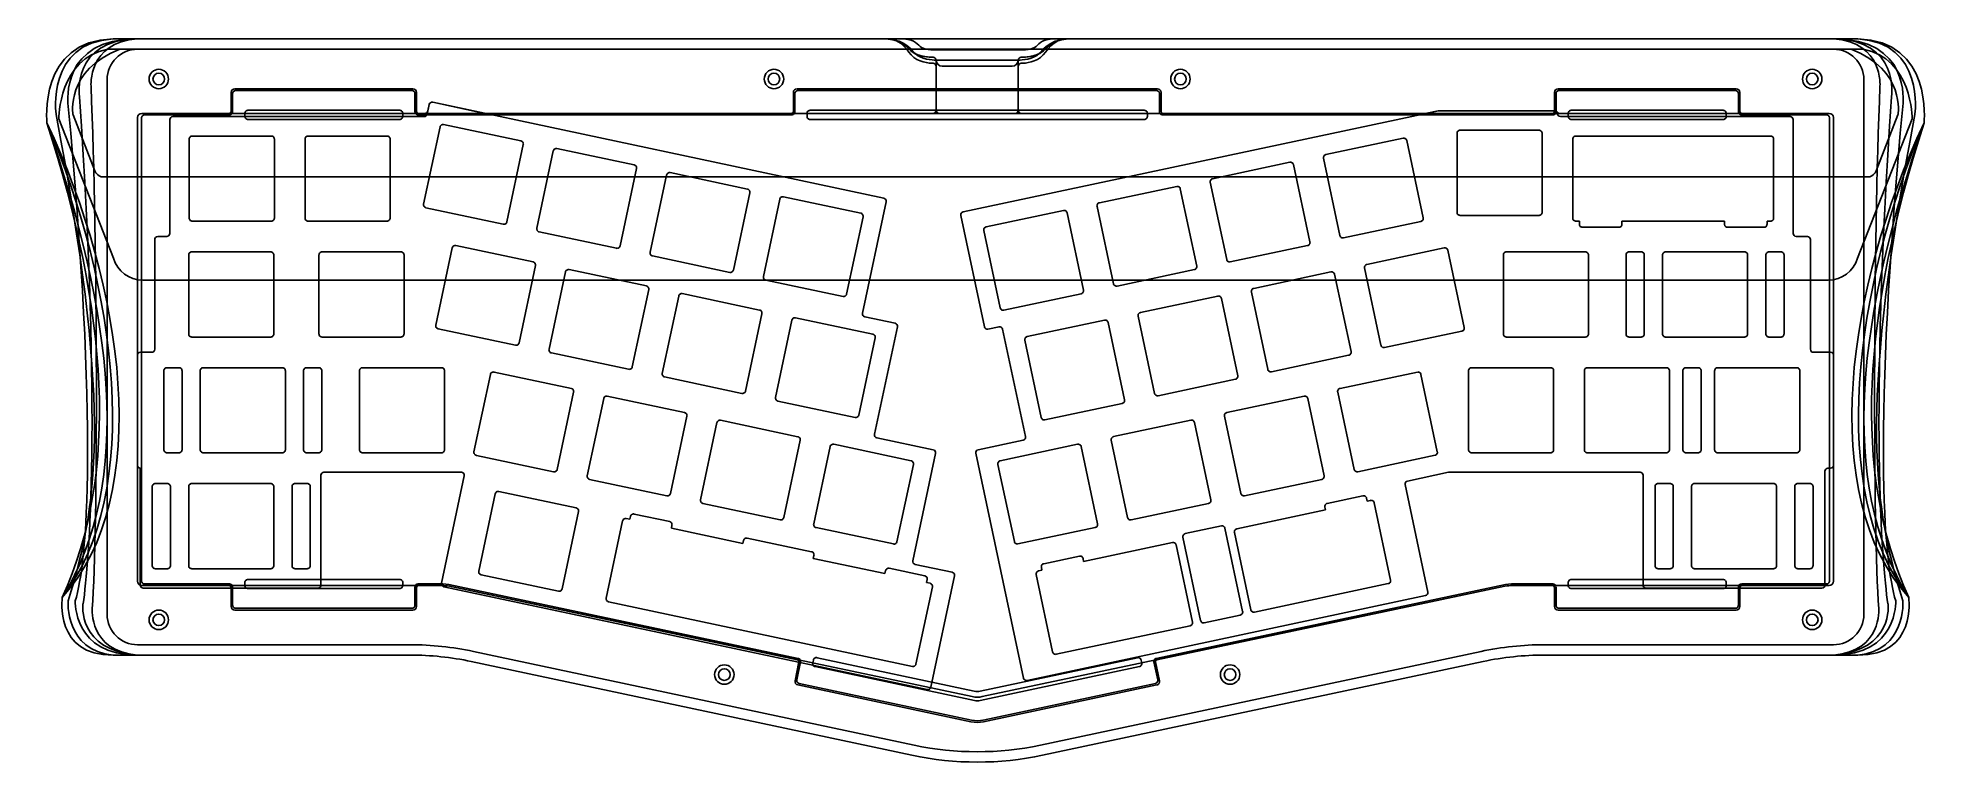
# Model space of a CAD drawing. Header units: millimetres. Extents: x -1 to 310, y 3 to 122.
import ezdxf

# ---------------------------------------------------------------- set-up
doc = ezdxf.new("R2010")
doc.units = ezdxf.units.MM
doc.layers.get('0').update_dxf_attribs({"lineweight": 25, "true_color": 0x000000})
for name, color, linetype, lineweight, true_color in [('00-top-close', 7, 'Continuous', 25, 0x000000), ('01-top-close', 7, 'Continuous', 25, 0x000000), ('02-gasket-slot', 7, 'Continuous', 25, 0x000000), ('03-gasket-slot', 7, 'Continuous', 25, 0x000000), ('04-gasket-slot', 7, 'Continuous', 25, 0x000000), ('05-bottom-close', 7, 'Continuous', 25, 0x000000), ('06-bottom-close', 7, 'Continuous', 25, 0x000000), ('07-bottom-close', 7, 'Continuous', 25, 0x000000), ('08-close-case', 7, 'Continuous', 25, 0x000000), ('09-feet', 7, 'Continuous', 25, 0x000000), ('10-feet', 7, 'Continuous', 25, 0x000000)]:
    doc.layers.add(name, color=color, linetype=linetype, lineweight=lineweight, true_color=true_color)

# ---------------------------------------------------------------- blocks, each defined once
blk = doc.blocks.new('plate')
for p, q in [((-122.65, 48.16), (-122.66, 48.07)), ((-122.66, 48.06), (-122.66, 45.06)), ((-122.61, 48.26), (-122.65, 48.16)), ((-122.57, 48.35), (-122.61, 48.26)), ((-122.51, 48.42), (-122.57, 48.35)), ((-122.43, 48.48), (-122.51, 48.42)), ((-122.35, 48.52), (-122.43, 48.48)), ((-122.25, 48.55), (-122.35, 48.52)), ((-122.16, 48.56), (-122.25, 48.55)), ((-93.16, 48.56), (-122.16, 48.56)), ((-93.06, 48.55), (-93.15, 48.56)), ((-92.96, 48.52), (-93.06, 48.55)), ((-92.88, 48.48), (-92.96, 48.52)), ((-92.8, 48.42), (-92.88, 48.48)), ((-92.74, 48.34), (-92.8, 48.41)), ((-92.69, 48.25), (-92.74, 48.34)), ((-92.67, 48.16), (-92.69, 48.25)), ((-92.66, 48.06), (-92.67, 48.16)), ((-92.66, 45.06), (-92.66, 48.06)), ((-30.14, 48.16), (-30.15, 48.07)), ((-30.15, 48.06), (-30.15, 45.06)), ((-30.11, 48.26), (-30.14, 48.16)), ((-30.07, 48.34), (-30.11, 48.26)), ((-30, 48.42), (-30.07, 48.34)), ((-29.93, 48.48), (-30, 48.42)), ((-29.84, 48.52), (-29.93, 48.48)), ((-29.75, 48.55), (-29.84, 48.52)), ((-29.65, 48.56), (-29.75, 48.55)), ((29.35, 48.56), (-29.65, 48.56)), ((29.45, 48.55), (29.35, 48.56)), ((29.54, 48.52), (29.45, 48.55)), ((29.63, 48.48), (29.54, 48.52)), ((29.7, 48.42), (29.63, 48.48)), ((29.77, 48.34), (29.71, 48.41)), ((29.81, 48.25), (29.77, 48.34)), ((29.84, 48.16), (29.81, 48.25)), ((29.85, 48.06), (29.84, 48.16)), ((29.85, 45.06), (29.85, 48.06)), ((95.1, 48.16), (95.09, 48.07)), ((95.09, 48.06), (95.09, 45.06)), ((95.13, 48.26), (95.1, 48.16)), ((95.18, 48.34), (95.13, 48.26)), ((95.24, 48.42), (95.18, 48.34)), ((95.31, 48.48), (95.24, 48.42)), ((95.4, 48.52), (95.31, 48.48)), ((95.49, 48.55), (95.4, 48.52)), ((95.59, 48.56), (95.49, 48.55)), ((124.59, 48.56), (95.59, 48.56)), ((124.69, 48.55), (124.6, 48.56)), ((124.78, 48.52), (124.69, 48.55)), ((124.87, 48.48), (124.78, 48.52)), ((124.95, 48.42), (124.87, 48.48)), ((125.01, 48.33), (124.95, 48.41)), ((125.06, 48.24), (125.01, 48.33)), ((125.08, 48.15), (125.06, 48.24)), ((125.09, 48.06), (125.08, 48.15)), ((125.09, 45.06), (125.09, 48.06)), ((-137.65, 44.16), (-137.66, 44.07)), ((-137.66, 44.06), (-137.66, -32.09)), ((-137.62, 44.25), (-137.65, 44.16)), ((-137.57, 44.34), (-137.62, 44.25)), ((-137.51, 44.42), (-137.57, 44.34)), ((-137.43, 44.48), (-137.51, 44.42)), ((-137.34, 44.53), (-137.43, 44.48)), ((-137.25, 44.55), (-137.34, 44.53)), ((-137.16, 44.56), (-137.25, 44.55)), ((-123.16, 44.56), (-137.16, 44.56)), ((-123.06, 44.57), (-123.15, 44.56)), ((-122.96, 44.6), (-123.06, 44.57)), ((-122.88, 44.65), (-122.96, 44.6)), ((-122.8, 44.71), (-122.88, 44.65)), ((-122.74, 44.79), (-122.8, 44.71)), ((-122.69, 44.87), (-122.74, 44.79)), ((-122.67, 44.96), (-122.69, 44.87)), ((-122.66, 45.06), (-122.67, 44.96)), ((-120.66, 44.81), (-120.65, 44.91)), ((-120.66, 44.31), (-120.66, 44.81)), ((-120.65, 44.21), (-120.66, 44.31)), ((-120.65, 44.91), (-120.62, 45)), ((-120.62, 44.12), (-120.65, 44.21)), ((-120.62, 45), (-120.58, 45.08)), ((-120.57, 44.03), (-120.62, 44.12)), ((-120.58, 45.08), (-120.51, 45.16)), ((-120.51, 43.96), (-120.57, 44.03)), ((-120.51, 45.17), (-120.43, 45.23)), ((-120.43, 43.89), (-120.51, 43.96)), ((-120.43, 45.23), (-120.35, 45.27)), ((-120.34, 43.85), (-120.43, 43.89)), ((-120.35, 45.27), (-120.25, 45.3)), ((-120.25, 43.82), (-120.34, 43.85)), ((-120.25, 45.3), (-120.16, 45.31)), ((-120.16, 43.81), (-120.25, 43.82)), ((-120.16, 45.31), (-95.16, 45.31)), ((-95.16, 43.81), (-120.16, 43.81)), ((-95.16, 45.31), (-95.06, 45.3)), ((-95.05, 43.82), (-95.15, 43.81)), ((-95.06, 45.3), (-94.97, 45.28)), ((-94.96, 43.85), (-95.05, 43.82)), ((-94.97, 45.28), (-94.88, 45.23)), ((-94.87, 43.9), (-94.96, 43.85)), ((-94.88, 45.23), (-94.81, 45.17)), ((-94.8, 43.96), (-94.87, 43.9)), ((-94.8, 45.17), (-94.74, 45.09)), ((-94.74, 44.04), (-94.8, 43.96)), ((-94.74, 45.09), (-94.7, 45.01)), ((-94.69, 44.13), (-94.74, 44.04)), ((-94.7, 45.01), (-94.67, 44.92)), ((-94.66, 44.22), (-94.69, 44.13)), ((-94.67, 44.92), (-94.66, 44.82)), ((-94.66, 44.81), (-94.66, 44.31)), ((-94.66, 44.31), (-94.66, 44.22)), ((-92.65, 44.96), (-92.66, 45.06)), ((-92.62, 44.87), (-92.65, 44.96)), ((-92.57, 44.78), (-92.62, 44.87)), ((-92.51, 44.71), (-92.57, 44.78)), ((-92.43, 44.65), (-92.51, 44.71)), ((-92.35, 44.6), (-92.43, 44.65)), ((-92.25, 44.57), (-92.35, 44.6)), ((-92.16, 44.56), (-92.25, 44.57)), ((-30.65, 44.56), (-92.16, 44.56)), ((-30.55, 44.57), (-30.65, 44.56)), ((-30.46, 44.6), (-30.55, 44.57)), ((-30.37, 44.65), (-30.46, 44.6)), ((-30.3, 44.71), (-30.37, 44.65)), ((-30.23, 44.78), (-30.29, 44.71)), ((-30.19, 44.87), (-30.23, 44.78)), ((-30.16, 44.96), (-30.19, 44.87)), ((-30.15, 45.06), (-30.16, 44.96)), ((-28.15, 44.81), (-28.14, 44.9)), ((-28.15, 44.31), (-28.15, 44.81)), ((-28.14, 44.21), (-28.15, 44.31)), ((-28.14, 44.9), (-28.11, 45)), ((-28.11, 44.12), (-28.14, 44.21)), ((-28.11, 45), (-28.07, 45.09)), ((-28.07, 44.03), (-28.11, 44.12)), ((-28.07, 45.09), (-28.01, 45.16)), ((-28, 43.96), (-28.07, 44.03)), ((-28, 45.17), (-27.93, 45.23)), ((-27.92, 43.89), (-28, 43.96)), ((-27.93, 45.23), (-27.84, 45.27)), ((-27.84, 43.85), (-27.92, 43.89)), ((-27.84, 45.27), (-27.75, 45.3)), ((-27.74, 43.82), (-27.84, 43.85)), ((-27.75, 45.3), (-27.65, 45.31)), ((-27.65, 43.81), (-27.74, 43.82)), ((-27.65, 45.31), (27.35, 45.31)), ((27.35, 43.81), (-27.65, 43.81)), ((27.35, 45.31), (27.44, 45.3)), ((27.45, 43.82), (27.35, 43.81)), ((27.44, 45.3), (27.53, 45.28)), ((27.55, 43.85), (27.45, 43.82)), ((27.53, 45.28), (27.62, 45.23)), ((27.63, 43.9), (27.55, 43.85)), ((27.62, 45.23), (27.7, 45.17)), ((27.7, 43.96), (27.63, 43.9)), ((27.7, 45.17), (27.76, 45.09)), ((27.77, 44.04), (27.71, 43.96)), ((27.76, 45.09), (27.81, 45.01)), ((27.81, 44.12), (27.77, 44.04)), ((27.81, 45.01), (27.84, 44.91)), ((27.84, 44.21), (27.81, 44.12)), ((27.84, 44.91), (27.85, 44.82)), ((27.85, 44.31), (27.84, 44.21)), ((27.85, 44.81), (27.85, 44.31)), ((29.86, 44.96), (29.85, 45.06)), ((29.89, 44.86), (29.86, 44.96)), ((29.93, 44.78), (29.89, 44.86)), ((30, 44.71), (29.93, 44.78)), ((30.07, 44.65), (30, 44.71)), ((30.16, 44.6), (30.07, 44.65)), ((30.25, 44.57), (30.16, 44.6)), ((30.35, 44.56), (30.25, 44.57)), ((94.59, 44.56), (30.35, 44.56)), ((94.69, 44.57), (94.6, 44.56)), ((94.78, 44.6), (94.69, 44.57)), ((94.87, 44.65), (94.78, 44.6)), ((94.95, 44.71), (94.87, 44.65)), ((95.01, 44.78), (94.95, 44.71)), ((95.06, 44.87), (95.01, 44.78)), ((95.08, 44.96), (95.06, 44.87)), ((95.09, 45.06), (95.08, 44.96)), ((97.09, 44.81), (97.1, 44.9)), ((97.09, 44.31), (97.09, 44.81)), ((97.1, 44.21), (97.09, 44.31)), ((97.1, 44.9), (97.13, 45)), ((97.13, 44.12), (97.1, 44.21)), ((97.13, 45), (97.18, 45.09)), ((97.18, 44.03), (97.13, 44.12)), ((97.18, 45.09), (97.24, 45.16)), ((97.24, 43.96), (97.18, 44.03)), ((97.24, 45.17), (97.31, 45.23)), ((97.32, 43.89), (97.24, 43.96)), ((97.31, 45.23), (97.4, 45.27)), ((97.4, 43.85), (97.32, 43.89)), ((97.4, 45.27), (97.49, 45.3)), ((97.5, 43.82), (97.4, 43.85)), ((97.49, 45.3), (97.59, 45.31)), ((97.59, 43.81), (97.5, 43.82)), ((97.59, 45.31), (122.59, 45.31)), ((122.59, 43.81), (97.59, 43.81)), ((122.59, 45.31), (122.69, 45.3)), ((122.69, 43.82), (122.6, 43.81)), ((122.69, 45.3), (122.78, 45.28)), ((122.79, 43.85), (122.69, 43.82)), ((122.78, 45.28), (122.86, 45.23)), ((122.87, 43.9), (122.79, 43.85)), ((122.86, 45.23), (122.94, 45.17)), ((122.95, 43.96), (122.87, 43.9)), ((122.95, 45.17), (123.01, 45.09)), ((123.01, 44.04), (122.95, 43.96)), ((123.01, 45.09), (123.05, 45.01)), ((123.06, 44.13), (123.01, 44.04)), ((123.05, 45.01), (123.08, 44.91)), ((123.08, 44.23), (123.06, 44.13)), ((123.08, 44.91), (123.09, 44.82)), ((123.09, 44.31), (123.08, 44.23)), ((123.09, 44.81), (123.09, 44.31)), ((125.1, 44.96), (125.09, 45.06)), ((125.13, 44.87), (125.1, 44.96)), ((125.18, 44.78), (125.13, 44.87)), ((125.24, 44.71), (125.18, 44.78)), ((125.31, 44.65), (125.24, 44.71)), ((125.4, 44.6), (125.31, 44.65)), ((125.49, 44.57), (125.4, 44.6)), ((125.59, 44.56), (125.49, 44.57)), ((139.59, 44.56), (125.59, 44.56)), ((139.7, 44.55), (139.6, 44.56)), ((139.79, 44.52), (139.7, 44.55)), ((139.88, 44.47), (139.79, 44.52)), ((139.95, 44.41), (139.88, 44.47)), ((140.01, 44.33), (139.95, 44.41)), ((140.06, 44.25), (140.01, 44.33)), ((140.08, 44.16), (140.06, 44.25)), ((140.09, 44.06), (140.08, 44.16)), ((140.09, -32.09), (140.09, 44.06)), ((-129.8, 40.58), (-129.79, 40.68)), ((-129.8, 40.58), (-129.79, 40.68)), ((-129.8, 27.58), (-129.8, 40.58)), ((-129.8, 27.58), (-129.8, 40.58)), ((-129.79, 40.68), (-129.76, 40.77)), ((-129.79, 40.68), (-129.76, 40.77)), ((-129.76, 40.77), (-129.72, 40.86)), ((-129.76, 40.77), (-129.72, 40.86)), ((-129.72, 40.86), (-129.65, 40.93)), ((-129.72, 40.86), (-129.65, 40.93)), ((-129.65, 40.94), (-129.57, 41)), ((-129.65, 40.94), (-129.57, 41)), ((-129.57, 41), (-129.48, 41.05)), ((-129.57, 41), (-129.48, 41.05)), ((-129.48, 41.05), (-129.4, 41.07)), ((-129.48, 41.05), (-129.4, 41.07)), ((-129.4, 41.07), (-129.3, 41.08)), ((-129.4, 41.07), (-129.3, 41.08)), ((-129.3, 41.08), (-116.3, 41.08)), ((-129.3, 41.08), (-116.3, 41.08)), ((-116.3, 41.08), (-116.2, 41.07)), ((-116.3, 41.08), (-116.2, 41.07)), ((-116.2, 41.07), (-116.11, 41.05)), ((-116.2, 41.07), (-116.11, 41.05)), ((-116.11, 41.05), (-116.02, 41)), ((-116.11, 41.05), (-116.02, 41)), ((-116.02, 41), (-115.95, 40.94)), ((-116.02, 41), (-115.95, 40.94)), ((-115.94, 40.94), (-115.88, 40.86)), ((-115.94, 40.94), (-115.88, 40.86)), ((-115.88, 40.86), (-115.83, 40.77)), ((-115.88, 40.86), (-115.83, 40.77)), ((-115.83, 40.77), (-115.81, 40.69)), ((-115.83, 40.77), (-115.81, 40.69)), ((-115.81, 40.69), (-115.8, 40.59)), ((-115.81, 40.69), (-115.8, 40.59)), ((-115.8, 40.58), (-115.8, 27.58)), ((-115.8, 40.58), (-115.8, 27.58)), ((-110.75, 40.58), (-110.74, 40.68)), ((-110.75, 40.58), (-110.74, 40.68)), ((-110.75, 27.58), (-110.75, 40.58)), ((-110.75, 27.58), (-110.75, 40.58)), ((-110.74, 40.68), (-110.71, 40.77)), ((-110.74, 40.68), (-110.71, 40.77)), ((-110.71, 40.77), (-110.66, 40.86)), ((-110.71, 40.77), (-110.66, 40.86)), ((-110.66, 40.86), (-110.6, 40.94)), ((-110.66, 40.86), (-110.6, 40.94)), ((-110.6, 40.94), (-110.52, 41)), ((-110.6, 40.94), (-110.52, 41)), ((-110.52, 41), (-110.44, 41.04)), ((-110.52, 41), (-110.44, 41.04)), ((-110.44, 41.04), (-110.34, 41.07)), ((-110.44, 41.04), (-110.34, 41.07)), ((-110.34, 41.07), (-110.25, 41.08)), ((-110.34, 41.07), (-110.25, 41.08)), ((-110.25, 41.08), (-97.25, 41.08)), ((-110.25, 41.08), (-97.25, 41.08)), ((-97.25, 41.08), (-97.15, 41.08)), ((-97.25, 41.08), (-97.15, 41.08)), ((-97.15, 41.08), (-97.06, 41.05)), ((-97.15, 41.08), (-97.06, 41.05)), ((-97.06, 41.05), (-96.97, 41)), ((-97.06, 41.05), (-96.97, 41)), ((-96.97, 41), (-96.9, 40.94)), ((-96.97, 41), (-96.9, 40.94)), ((-96.89, 40.94), (-96.83, 40.86)), ((-96.89, 40.94), (-96.83, 40.86)), ((-96.83, 40.86), (-96.79, 40.78)), ((-96.83, 40.86), (-96.79, 40.78)), ((-96.79, 40.78), (-96.76, 40.69)), ((-96.79, 40.78), (-96.76, 40.69)), ((-96.76, 40.69), (-96.75, 40.59)), ((-96.76, 40.69), (-96.75, 40.59)), ((-96.75, 40.58), (-96.75, 27.58)), ((-96.75, 40.58), (-96.75, 27.58)), ((-91.24, 29.88), (-88.53, 42.59)), ((-91.24, 29.88), (-88.53, 42.59)), ((-88.53, 42.59), (-88.5, 42.69)), ((-88.53, 42.59), (-88.5, 42.69)), ((-88.5, 42.69), (-88.46, 42.77)), ((-88.5, 42.69), (-88.46, 42.77)), ((-88.46, 42.77), (-88.4, 42.84)), ((-88.46, 42.77), (-88.4, 42.84)), ((-88.4, 42.84), (-88.32, 42.91)), ((-88.4, 42.84), (-88.32, 42.91)), ((-88.32, 42.91), (-88.23, 42.95)), ((-88.32, 42.91), (-88.23, 42.95)), ((-88.23, 42.95), (-88.14, 42.98)), ((-88.23, 42.95), (-88.14, 42.98)), ((-88.14, 42.98), (-88.04, 42.99)), ((-88.14, 42.98), (-88.04, 42.99)), ((-88.04, 42.99), (-87.94, 42.98)), ((-88.04, 42.99), (-87.94, 42.98)), ((-87.94, 42.98), (-75.22, 40.28)), ((-87.94, 42.98), (-75.22, 40.28)), ((57.22, 38.02), (69.94, 40.73)), ((57.22, 38.02), (69.94, 40.73)), ((69.94, 40.73), (70.03, 40.74)), ((69.94, 40.73), (70.03, 40.74)), ((70.03, 40.74), (70.13, 40.73)), ((70.03, 40.74), (70.13, 40.73)), ((70.13, 40.73), (70.22, 40.7)), ((70.13, 40.73), (70.22, 40.7)), ((70.22, 40.7), (70.31, 40.66)), ((70.22, 40.7), (70.31, 40.66)), ((70.31, 40.66), (70.39, 40.6)), ((70.31, 40.66), (70.39, 40.6)), ((70.39, 40.6), (70.45, 40.53)), ((70.39, 40.6), (70.45, 40.53)), ((78.8, 41.54), (78.81, 41.63)), ((78.8, 41.54), (78.81, 41.63)), ((78.8, 28.54), (78.8, 41.54)), ((78.8, 28.54), (78.8, 41.54)), ((78.81, 41.63), (78.83, 41.72)), ((78.81, 41.63), (78.83, 41.72)), ((78.83, 41.72), (78.88, 41.81)), ((78.83, 41.72), (78.88, 41.81)), ((78.88, 41.81), (78.94, 41.89)), ((78.88, 41.81), (78.94, 41.89)), ((78.95, 41.89), (79.02, 41.95)), ((78.95, 41.89), (79.02, 41.95)), ((79.02, 41.95), (79.1, 42)), ((79.02, 41.95), (79.1, 42)), ((79.1, 42), (79.2, 42.03)), ((79.1, 42), (79.2, 42.03)), ((79.2, 42.03), (79.29, 42.04)), ((79.2, 42.03), (79.29, 42.04)), ((79.3, 42.04), (92.3, 42.04)), ((79.3, 42.04), (92.3, 42.04)), ((92.3, 42.04), (92.4, 42.03)), ((92.3, 42.04), (92.4, 42.03)), ((92.4, 42.03), (92.49, 42)), ((92.4, 42.03), (92.49, 42)), ((92.49, 42), (92.57, 41.96)), ((92.49, 42), (92.57, 41.96)), ((92.57, 41.96), (92.65, 41.89)), ((92.57, 41.96), (92.65, 41.89)), ((92.65, 41.89), (92.71, 41.82)), ((92.65, 41.89), (92.71, 41.82)), ((92.71, 41.82), (92.76, 41.73)), ((92.71, 41.82), (92.76, 41.73)), ((92.76, 41.73), (92.79, 41.64)), ((92.76, 41.73), (92.79, 41.64)), ((92.79, 41.64), (92.8, 41.54)), ((92.79, 41.64), (92.8, 41.54)), ((92.8, 41.54), (92.8, 28.54)), ((92.8, 41.54), (92.8, 28.54)), ((97.86, 40.69), (97.85, 40.59)), ((97.86, 40.69), (97.85, 40.59)), ((97.85, 40.58), (97.85, 27.58)), ((97.85, 40.58), (97.85, 27.58)), ((97.89, 40.78), (97.86, 40.69)), ((97.89, 40.78), (97.86, 40.69)), ((97.93, 40.87), (97.89, 40.78)), ((97.93, 40.87), (97.89, 40.78)), ((97.99, 40.94), (97.93, 40.87)), ((97.99, 40.94), (97.93, 40.87)), ((98.07, 41), (98, 40.94)), ((98.07, 41), (98, 40.94)), ((98.16, 41.05), (98.07, 41)), ((98.16, 41.05), (98.07, 41)), ((98.25, 41.08), (98.16, 41.05)), ((98.25, 41.08), (98.16, 41.05)), ((98.35, 41.08), (98.25, 41.08)), ((98.35, 41.08), (98.25, 41.08)), ((111.35, 41.08), (98.35, 41.08)), ((111.35, 41.08), (98.35, 41.08)), ((111.36, 41.08), (111.35, 41.08)), ((111.36, 41.08), (111.35, 41.08)), ((130.4, 41.08), (111.36, 41.08)), ((130.4, 41.08), (111.36, 41.08)), ((130.5, 41.07), (130.41, 41.08)), ((130.5, 41.07), (130.41, 41.08)), ((130.59, 41.05), (130.5, 41.07)), ((130.59, 41.05), (130.5, 41.07)), ((130.68, 41), (130.59, 41.05)), ((130.68, 41), (130.59, 41.05)), ((130.75, 40.94), (130.68, 41)), ((130.75, 40.94), (130.68, 41)), ((130.82, 40.86), (130.75, 40.94)), ((130.82, 40.86), (130.75, 40.94)), ((130.86, 40.77), (130.82, 40.86)), ((130.86, 40.77), (130.82, 40.86)), ((130.89, 40.68), (130.86, 40.77)), ((130.89, 40.68), (130.86, 40.77)), ((130.9, 40.58), (130.89, 40.68)), ((130.9, 40.58), (130.89, 40.68)), ((130.9, 27.58), (130.9, 40.58)), ((130.9, 27.58), (130.9, 40.58)), ((-74.84, 39.68), (-77.54, 26.97)), ((-74.84, 39.68), (-77.54, 26.97)), ((-75.22, 40.28), (-75.14, 40.25)), ((-75.22, 40.28), (-75.14, 40.25)), ((-75.14, 40.25), (-75.04, 40.2)), ((-75.14, 40.25), (-75.04, 40.2)), ((-75.04, 40.2), (-74.98, 40.14)), ((-75.04, 40.2), (-74.98, 40.14)), ((-74.98, 40.14), (-74.91, 40.06)), ((-74.98, 40.14), (-74.91, 40.06)), ((-74.91, 40.06), (-74.86, 39.97)), ((-74.91, 40.06), (-74.86, 39.97)), ((-74.86, 39.97), (-74.84, 39.87)), ((-74.86, 39.97), (-74.84, 39.87)), ((-74.84, 39.87), (-74.83, 39.78)), ((-74.84, 39.87), (-74.83, 39.78)), ((-74.83, 39.78), (-74.84, 39.69)), ((-74.83, 39.78), (-74.84, 39.69)), ((-72.6, 25.92), (-69.9, 38.63)), ((-72.6, 25.92), (-69.9, 38.63)), ((-69.9, 38.63), (-69.87, 38.73)), ((-69.9, 38.63), (-69.87, 38.73)), ((-69.87, 38.73), (-69.82, 38.81)), ((-69.87, 38.73), (-69.82, 38.81)), ((-69.82, 38.81), (-69.76, 38.89)), ((-69.82, 38.81), (-69.76, 38.89)), ((-69.76, 38.89), (-69.69, 38.95)), ((-69.76, 38.89), (-69.69, 38.95)), ((-69.68, 38.95), (-69.6, 38.99)), ((-69.68, 38.95), (-69.6, 38.99)), ((-69.6, 38.99), (-69.5, 39.02)), ((-69.6, 38.99), (-69.5, 39.02)), ((-69.5, 39.02), (-69.4, 39.03)), ((-69.5, 39.02), (-69.4, 39.03)), ((-69.4, 39.03), (-69.31, 39.02)), ((-69.4, 39.03), (-69.31, 39.02)), ((-69.31, 39.02), (-56.59, 36.32)), ((-69.31, 39.02), (-56.59, 36.32)), ((56.82, 37.53), (56.83, 37.63)), ((56.82, 37.53), (56.83, 37.63)), ((56.84, 37.43), (56.82, 37.53)), ((56.84, 37.43), (56.82, 37.53)), ((56.83, 37.63), (56.86, 37.72)), ((56.83, 37.63), (56.86, 37.72)), ((59.54, 24.71), (56.84, 37.43)), ((59.54, 24.71), (56.84, 37.43)), ((56.86, 37.72), (56.9, 37.8)), ((56.86, 37.72), (56.9, 37.8)), ((56.91, 37.81), (56.96, 37.88)), ((56.91, 37.81), (56.96, 37.88)), ((56.96, 37.88), (57.04, 37.94)), ((56.96, 37.88), (57.04, 37.94)), ((57.04, 37.94), (57.12, 37.99)), ((57.04, 37.94), (57.12, 37.99)), ((57.12, 37.99), (57.22, 38.02)), ((57.12, 37.99), (57.22, 38.02)), ((70.45, 40.53), (70.49, 40.45)), ((70.45, 40.53), (70.49, 40.45)), ((70.49, 40.45), (70.53, 40.35)), ((70.49, 40.45), (70.53, 40.35)), ((70.53, 40.34), (73.23, 27.62)), ((70.53, 40.34), (73.23, 27.62)), ((-56.21, 35.72), (-58.91, 23.01)), ((-56.21, 35.72), (-58.91, 23.01)), ((-56.59, 36.32), (-56.5, 36.29)), ((-56.59, 36.32), (-56.5, 36.29)), ((-56.5, 36.29), (-56.41, 36.24)), ((-56.5, 36.29), (-56.41, 36.24)), ((-56.41, 36.24), (-56.34, 36.18)), ((-56.41, 36.24), (-56.34, 36.18)), ((-56.34, 36.18), (-56.28, 36.1)), ((-56.34, 36.18), (-56.28, 36.1)), ((-56.28, 36.1), (-56.23, 36.01)), ((-56.28, 36.1), (-56.23, 36.01)), ((-56.23, 36.01), (-56.2, 35.91)), ((-56.23, 36.01), (-56.2, 35.91)), ((-56.2, 35.91), (-56.19, 35.82)), ((-56.2, 35.91), (-56.19, 35.82)), ((-56.19, 35.82), (-56.2, 35.73)), ((-56.19, 35.82), (-56.2, 35.73)), ((-53.97, 21.96), (-51.26, 34.67)), ((-53.97, 21.96), (-51.26, 34.67)), ((-51.26, 34.67), (-51.23, 34.77)), ((-51.26, 34.67), (-51.23, 34.77)), ((-51.23, 34.77), (-51.18, 34.86)), ((-51.23, 34.77), (-51.18, 34.86)), ((-51.18, 34.86), (-51.12, 34.93)), ((-51.18, 34.86), (-51.12, 34.93)), ((-51.12, 34.93), (-51.05, 34.99)), ((-51.12, 34.93), (-51.05, 34.99)), ((-51.05, 34.99), (-50.96, 35.03)), ((-51.05, 34.99), (-50.96, 35.03)), ((-50.96, 35.03), (-50.87, 35.06)), ((-50.96, 35.03), (-50.87, 35.06)), ((-50.87, 35.06), (-50.77, 35.07)), ((-50.87, 35.06), (-50.77, 35.07)), ((-50.77, 35.07), (-50.67, 35.06)), ((-50.77, 35.07), (-50.67, 35.06)), ((-50.67, 35.06), (-37.95, 32.36)), ((-50.67, 35.06), (-37.95, 32.36)), ((38.59, 34.06), (51.3, 36.77)), ((38.59, 34.06), (51.3, 36.77)), ((51.3, 36.77), (51.4, 36.78)), ((51.3, 36.77), (51.4, 36.78)), ((51.4, 36.78), (51.49, 36.77)), ((51.4, 36.78), (51.49, 36.77)), ((51.49, 36.77), (51.58, 36.74)), ((51.49, 36.77), (51.58, 36.74)), ((51.58, 36.74), (51.67, 36.7)), ((51.58, 36.74), (51.67, 36.7)), ((51.67, 36.7), (51.75, 36.64)), ((51.67, 36.7), (51.75, 36.64)), ((51.75, 36.64), (51.82, 36.56)), ((51.75, 36.64), (51.82, 36.56)), ((51.82, 36.56), (51.86, 36.48)), ((51.82, 36.56), (51.86, 36.48)), ((51.86, 36.48), (51.89, 36.39)), ((51.86, 36.48), (51.89, 36.39)), ((51.9, 36.38), (54.6, 23.67)), ((51.9, 36.38), (54.6, 23.67)), ((-37.57, 31.76), (-40.27, 19.05)), ((-37.57, 31.76), (-40.27, 19.05)), ((-37.95, 32.36), (-37.86, 32.33)), ((-37.95, 32.36), (-37.86, 32.33)), ((-37.86, 32.33), (-37.78, 32.28)), ((-37.86, 32.33), (-37.78, 32.28)), ((-37.78, 32.28), (-37.71, 32.22)), ((-37.78, 32.28), (-37.71, 32.22)), ((-37.71, 32.22), (-37.64, 32.14)), ((-37.71, 32.22), (-37.64, 32.14)), ((-37.64, 32.14), (-37.59, 32.05)), ((-37.64, 32.14), (-37.59, 32.05)), ((-37.59, 32.05), (-37.57, 31.95)), ((-37.59, 32.05), (-37.57, 31.95)), ((-37.57, 31.95), (-37.56, 31.86)), ((-37.57, 31.95), (-37.56, 31.86)), ((-37.56, 31.86), (-37.57, 31.77)), ((-37.56, 31.86), (-37.57, 31.77)), ((19.95, 30.1), (32.67, 32.8)), ((19.95, 30.1), (32.67, 32.8)), ((32.67, 32.8), (32.76, 32.81)), ((32.67, 32.8), (32.76, 32.81)), ((32.76, 32.81), (32.85, 32.81)), ((32.76, 32.81), (32.85, 32.81)), ((32.85, 32.81), (32.95, 32.78)), ((32.85, 32.81), (32.95, 32.78)), ((32.95, 32.78), (33.04, 32.74)), ((32.95, 32.78), (33.04, 32.74)), ((33.04, 32.74), (33.11, 32.68)), ((33.04, 32.74), (33.11, 32.68)), ((33.11, 32.68), (33.18, 32.61)), ((33.11, 32.68), (33.18, 32.61)), ((33.18, 32.61), (33.23, 32.53)), ((33.18, 32.61), (33.23, 32.53)), ((33.23, 32.53), (33.26, 32.43)), ((33.23, 32.53), (33.26, 32.43)), ((33.26, 32.42), (35.97, 19.7)), ((33.26, 32.42), (35.97, 19.7)), ((38.19, 33.57), (38.2, 33.67)), ((38.19, 33.57), (38.2, 33.67)), ((38.2, 33.47), (38.19, 33.57)), ((38.2, 33.47), (38.19, 33.57)), ((38.2, 33.67), (38.23, 33.76)), ((38.2, 33.67), (38.23, 33.76)), ((40.91, 20.75), (38.2, 33.47)), ((40.91, 20.75), (38.2, 33.47)), ((38.23, 33.76), (38.27, 33.84)), ((38.23, 33.76), (38.27, 33.84)), ((38.27, 33.85), (38.33, 33.92)), ((38.27, 33.85), (38.33, 33.92)), ((38.33, 33.92), (38.4, 33.98)), ((38.33, 33.92), (38.4, 33.98)), ((38.4, 33.98), (38.49, 34.03)), ((38.4, 33.98), (38.49, 34.03)), ((38.49, 34.03), (38.58, 34.06)), ((38.49, 34.03), (38.58, 34.06)), ((-91.25, 29.78), (-91.24, 29.87)), ((-91.25, 29.78), (-91.24, 29.87)), ((-91.24, 29.69), (-91.25, 29.78)), ((-91.24, 29.69), (-91.25, 29.78)), ((-91.21, 29.59), (-91.24, 29.69)), ((-91.21, 29.59), (-91.24, 29.69)), ((-91.17, 29.5), (-91.21, 29.59)), ((-91.17, 29.5), (-91.21, 29.59)), ((-91.1, 29.42), (-91.16, 29.5)), ((-91.1, 29.42), (-91.16, 29.5)), ((-91.03, 29.36), (-91.1, 29.42)), ((-91.03, 29.36), (-91.1, 29.42)), ((-90.94, 29.31), (-91.03, 29.36)), ((-90.94, 29.31), (-91.03, 29.36)), ((-90.85, 29.28), (-90.94, 29.31)), ((-90.85, 29.28), (-90.94, 29.31)), ((-78.13, 26.58), (-90.85, 29.28)), ((-78.13, 26.58), (-90.85, 29.28)), ((-35.33, 18), (-32.63, 30.71)), ((-35.33, 18), (-32.63, 30.71)), ((-32.63, 30.71), (-32.6, 30.81)), ((-32.63, 30.71), (-32.6, 30.81)), ((-32.6, 30.81), (-32.55, 30.89)), ((-32.6, 30.81), (-32.55, 30.89)), ((-32.55, 30.89), (-32.49, 30.97)), ((-32.55, 30.89), (-32.49, 30.97)), ((-32.49, 30.97), (-32.42, 31.02)), ((-32.49, 30.97), (-32.42, 31.02)), ((-32.41, 31.03), (-32.33, 31.07)), ((-32.41, 31.03), (-32.33, 31.07)), ((-32.33, 31.07), (-32.24, 31.1)), ((-32.33, 31.07), (-32.24, 31.1)), ((-32.24, 31.1), (-32.14, 31.11)), ((-32.24, 31.1), (-32.14, 31.11)), ((-32.14, 31.11), (-32.04, 31.1)), ((-32.14, 31.11), (-32.04, 31.1)), ((-32.04, 31.1), (-19.32, 28.39)), ((-32.04, 31.1), (-19.32, 28.39)), ((-19.32, 28.39), (-19.23, 28.37)), ((-19.32, 28.39), (-19.23, 28.37)), ((-19.23, 28.37), (-19.15, 28.32)), ((-19.23, 28.37), (-19.15, 28.32)), ((-19.15, 28.32), (-19.07, 28.26)), ((-19.15, 28.32), (-19.07, 28.26)), ((-19.07, 28.26), (-19.01, 28.18)), ((-19.07, 28.26), (-19.01, 28.18)), ((-19.01, 28.18), (-18.96, 28.09)), ((-19.01, 28.18), (-18.96, 28.09)), ((-18.96, 28.09), (-18.93, 27.99)), ((-18.96, 28.09), (-18.93, 27.99)), ((1.32, 26.14), (14.04, 28.84)), ((1.32, 26.14), (14.04, 28.84)), ((14.04, 28.84), (14.13, 28.85)), ((14.04, 28.84), (14.13, 28.85)), ((14.13, 28.85), (14.23, 28.85)), ((14.13, 28.85), (14.23, 28.85)), ((14.23, 28.85), (14.32, 28.82)), ((14.23, 28.85), (14.32, 28.82)), ((14.32, 28.82), (14.41, 28.77)), ((14.32, 28.82), (14.41, 28.77)), ((14.41, 28.77), (14.49, 28.71)), ((14.41, 28.77), (14.49, 28.71)), ((14.49, 28.71), (14.55, 28.64)), ((14.49, 28.71), (14.55, 28.64)), ((14.55, 28.64), (14.6, 28.56)), ((14.55, 28.64), (14.6, 28.56)), ((14.6, 28.56), (14.63, 28.47)), ((14.6, 28.56), (14.63, 28.47)), ((14.63, 28.46), (17.33, 15.74)), ((14.63, 28.46), (17.33, 15.74)), ((19.56, 29.6), (19.57, 29.7)), ((19.56, 29.6), (19.57, 29.7)), ((19.57, 29.51), (19.56, 29.6)), ((19.57, 29.51), (19.56, 29.6)), ((19.57, 29.7), (19.59, 29.79)), ((19.57, 29.7), (19.59, 29.79)), ((22.27, 16.79), (19.57, 29.51)), ((22.27, 16.79), (19.57, 29.51)), ((19.59, 29.79), (19.64, 29.88)), ((19.59, 29.79), (19.64, 29.88)), ((19.64, 29.88), (19.69, 29.96)), ((19.64, 29.88), (19.69, 29.96)), ((19.69, 29.96), (19.77, 30.02)), ((19.69, 29.96), (19.77, 30.02)), ((19.77, 30.02), (19.86, 30.07)), ((19.77, 30.02), (19.86, 30.07)), ((19.86, 30.07), (19.95, 30.1)), ((19.86, 30.07), (19.95, 30.1)), ((78.81, 28.44), (78.8, 28.53)), ((78.81, 28.44), (78.8, 28.53)), ((78.84, 28.34), (78.81, 28.44)), ((78.84, 28.34), (78.81, 28.44)), ((78.88, 28.26), (78.84, 28.34)), ((78.88, 28.26), (78.84, 28.34)), ((78.95, 28.18), (78.88, 28.26)), ((78.95, 28.18), (78.88, 28.26)), ((79.02, 28.12), (78.95, 28.18)), ((79.02, 28.12), (78.95, 28.18)), ((79.11, 28.07), (79.02, 28.12)), ((79.11, 28.07), (79.02, 28.12)), ((79.2, 28.05), (79.11, 28.07)), ((79.2, 28.05), (79.11, 28.07)), ((92.49, 28.08), (92.4, 28.05)), ((92.49, 28.08), (92.4, 28.05)), ((92.58, 28.12), (92.49, 28.08)), ((92.58, 28.12), (92.49, 28.08)), ((92.65, 28.18), (92.58, 28.12)), ((92.65, 28.18), (92.58, 28.12)), ((92.72, 28.26), (92.66, 28.19)), ((92.72, 28.26), (92.66, 28.19)), ((92.76, 28.35), (92.72, 28.26)), ((92.76, 28.35), (92.72, 28.26)), ((92.79, 28.45), (92.76, 28.35)), ((92.79, 28.45), (92.76, 28.35)), ((92.8, 28.54), (92.79, 28.45)), ((92.8, 28.54), (92.79, 28.45)), ((-129.79, 27.48), (-129.8, 27.58)), ((-129.79, 27.48), (-129.8, 27.58)), ((-129.76, 27.39), (-129.79, 27.48)), ((-129.76, 27.39), (-129.79, 27.48)), ((-129.71, 27.3), (-129.76, 27.39)), ((-129.71, 27.3), (-129.76, 27.39)), ((-129.65, 27.23), (-129.71, 27.3)), ((-129.65, 27.23), (-129.71, 27.3)), ((-129.57, 27.16), (-129.65, 27.23)), ((-129.57, 27.16), (-129.65, 27.23)), ((-129.48, 27.12), (-129.57, 27.16)), ((-129.48, 27.12), (-129.57, 27.16)), ((-129.39, 27.09), (-129.48, 27.12)), ((-129.39, 27.09), (-129.48, 27.12)), ((-129.3, 27.08), (-129.39, 27.09)), ((-129.3, 27.08), (-129.39, 27.09)), ((-116.3, 27.08), (-129.3, 27.08)), ((-116.3, 27.08), (-129.3, 27.08)), ((-116.2, 27.09), (-116.29, 27.08)), ((-116.2, 27.09), (-116.29, 27.08)), ((-116.1, 27.12), (-116.2, 27.09)), ((-116.1, 27.12), (-116.2, 27.09)), ((-116.01, 27.17), (-116.1, 27.12)), ((-116.01, 27.17), (-116.1, 27.12)), ((-115.94, 27.23), (-116.01, 27.17)), ((-115.94, 27.23), (-116.01, 27.17)), ((-115.88, 27.31), (-115.94, 27.23)), ((-115.88, 27.31), (-115.94, 27.23)), ((-115.83, 27.4), (-115.88, 27.31)), ((-115.83, 27.4), (-115.88, 27.31)), ((-115.81, 27.49), (-115.83, 27.4)), ((-115.81, 27.49), (-115.83, 27.4)), ((-115.8, 27.58), (-115.81, 27.49)), ((-115.8, 27.58), (-115.81, 27.49)), ((-110.74, 27.49), (-110.75, 27.58)), ((-110.74, 27.49), (-110.75, 27.58)), ((-110.71, 27.39), (-110.74, 27.49)), ((-110.71, 27.39), (-110.74, 27.49)), ((-110.66, 27.3), (-110.71, 27.39)), ((-110.66, 27.3), (-110.71, 27.39)), ((-110.6, 27.23), (-110.66, 27.3)), ((-110.6, 27.23), (-110.66, 27.3)), ((-110.52, 27.17), (-110.6, 27.23)), ((-110.52, 27.17), (-110.6, 27.23)), ((-110.43, 27.12), (-110.52, 27.17)), ((-110.43, 27.12), (-110.52, 27.17)), ((-110.34, 27.09), (-110.43, 27.12)), ((-110.34, 27.09), (-110.43, 27.12)), ((-110.25, 27.08), (-110.34, 27.09)), ((-110.25, 27.08), (-110.34, 27.09)), ((-97.25, 27.08), (-110.25, 27.08)), ((-97.25, 27.08), (-110.25, 27.08)), ((-97.14, 27.1), (-97.24, 27.08)), ((-97.14, 27.1), (-97.24, 27.08)), ((-97.05, 27.13), (-97.14, 27.1)), ((-97.05, 27.13), (-97.14, 27.1)), ((-96.97, 27.17), (-97.05, 27.13)), ((-96.97, 27.17), (-97.05, 27.13)), ((-96.89, 27.23), (-96.97, 27.17)), ((-96.89, 27.23), (-96.97, 27.17)), ((-96.83, 27.31), (-96.89, 27.23)), ((-96.83, 27.31), (-96.89, 27.23)), ((-96.78, 27.4), (-96.83, 27.31)), ((-96.78, 27.4), (-96.83, 27.31)), ((-96.76, 27.49), (-96.78, 27.4)), ((-96.76, 27.49), (-96.78, 27.4)), ((-96.75, 27.58), (-96.76, 27.49)), ((-96.75, 27.58), (-96.76, 27.49)), ((-78.04, 26.57), (-78.13, 26.58)), ((-78.04, 26.57), (-78.13, 26.58)), ((-77.93, 26.58), (-78.04, 26.57)), ((-77.93, 26.58), (-78.04, 26.57)), ((-77.84, 26.61), (-77.93, 26.58)), ((-77.84, 26.61), (-77.93, 26.58)), ((-77.76, 26.65), (-77.84, 26.61)), ((-77.76, 26.65), (-77.84, 26.61)), ((-77.68, 26.71), (-77.76, 26.65)), ((-77.68, 26.71), (-77.76, 26.65)), ((-77.62, 26.79), (-77.68, 26.71)), ((-77.62, 26.79), (-77.68, 26.71)), ((-77.57, 26.87), (-77.62, 26.79)), ((-77.57, 26.87), (-77.62, 26.79)), ((-77.54, 26.97), (-77.57, 26.87)), ((-77.54, 26.97), (-77.57, 26.87)), ((-72.61, 25.82), (-72.6, 25.91)), ((-72.61, 25.82), (-72.6, 25.91)), ((-72.61, 25.73), (-72.61, 25.82)), ((-72.61, 25.73), (-72.61, 25.82)), ((-72.58, 25.63), (-72.61, 25.73)), ((-72.58, 25.63), (-72.61, 25.73)), ((-72.53, 25.54), (-72.58, 25.63)), ((-72.53, 25.54), (-72.58, 25.63)), ((-72.47, 25.46), (-72.53, 25.54)), ((-72.47, 25.46), (-72.53, 25.54)), ((-72.39, 25.4), (-72.47, 25.46)), ((-72.39, 25.4), (-72.47, 25.46)), ((-72.31, 25.35), (-72.39, 25.4)), ((-72.31, 25.35), (-72.39, 25.4)), ((-72.22, 25.33), (-72.31, 25.35)), ((-72.22, 25.33), (-72.31, 25.35)), ((-59.5, 22.62), (-72.22, 25.33)), ((-59.5, 22.62), (-72.22, 25.33)), ((-18.94, 27.8), (-21.64, 15.09)), ((-18.94, 27.8), (-21.64, 15.09)), ((-18.93, 27.9), (-18.94, 27.8)), ((-18.93, 27.9), (-18.94, 27.8)), ((-18.93, 27.99), (-18.93, 27.9)), ((-18.93, 27.99), (-18.93, 27.9)), ((0.92, 25.64), (0.93, 25.74)), ((0.92, 25.64), (0.93, 25.74)), ((0.94, 25.55), (0.92, 25.64)), ((0.94, 25.55), (0.92, 25.64)), ((0.93, 25.74), (0.96, 25.84)), ((0.93, 25.74), (0.96, 25.84)), ((3.64, 12.83), (0.94, 25.55)), ((3.64, 12.83), (0.94, 25.55)), ((0.96, 25.84), (1, 25.92)), ((0.96, 25.84), (1, 25.92)), ((1.01, 25.92), (1.06, 26)), ((1.01, 25.92), (1.06, 26)), ((1.06, 26), (1.14, 26.06)), ((1.06, 26), (1.14, 26.06)), ((1.14, 26.06), (1.22, 26.11)), ((1.14, 26.06), (1.22, 26.11)), ((1.22, 26.11), (1.32, 26.14)), ((1.22, 26.11), (1.32, 26.14)), ((72.85, 27.03), (60.13, 24.33)), ((72.85, 27.03), (60.13, 24.33)), ((72.94, 27.06), (72.85, 27.03)), ((72.94, 27.06), (72.85, 27.03)), ((73.03, 27.11), (72.94, 27.06)), ((73.03, 27.11), (72.94, 27.06)), ((73.1, 27.17), (73.03, 27.11)), ((73.1, 27.17), (73.03, 27.11)), ((73.16, 27.25), (73.1, 27.17)), ((73.16, 27.25), (73.1, 27.17)), ((73.21, 27.34), (73.16, 27.25)), ((73.21, 27.34), (73.16, 27.25)), ((73.24, 27.43), (73.21, 27.34)), ((73.24, 27.43), (73.21, 27.34)), ((73.23, 27.62), (73.24, 27.53)), ((73.23, 27.62), (73.24, 27.53)), ((73.24, 27.53), (73.24, 27.43)), ((73.24, 27.53), (73.24, 27.43)), ((79.3, 28.04), (79.2, 28.05)), ((79.3, 28.04), (79.2, 28.05)), ((92.3, 28.04), (79.3, 28.04)), ((92.3, 28.04), (79.3, 28.04)), ((92.4, 28.05), (92.3, 28.04)), ((92.4, 28.05), (92.3, 28.04)), ((97.85, 27.58), (97.86, 27.5)), ((97.85, 27.58), (97.86, 27.5)), ((97.86, 27.5), (97.88, 27.4)), ((97.86, 27.5), (97.88, 27.4)), ((97.88, 27.4), (97.93, 27.31)), ((97.88, 27.4), (97.93, 27.31)), ((97.93, 27.31), (97.99, 27.23)), ((97.93, 27.31), (97.99, 27.23)), ((97.99, 27.23), (98.07, 27.17)), ((97.99, 27.23), (98.07, 27.17)), ((98.07, 27.17), (98.16, 27.12)), ((98.07, 27.17), (98.16, 27.12)), ((98.16, 27.12), (98.25, 27.09)), ((98.16, 27.12), (98.25, 27.09)), ((98.25, 27.09), (98.34, 27.08)), ((98.25, 27.09), (98.34, 27.08)), ((98.35, 27.08), (98.94, 27.08)), ((98.35, 27.08), (98.94, 27.08)), ((98.94, 27.08), (98.94, 26.58)), ((98.94, 27.08), (98.94, 26.58)), ((98.94, 26.58), (98.95, 26.48)), ((98.94, 26.58), (98.95, 26.48)), ((98.95, 26.48), (98.97, 26.39)), ((98.95, 26.48), (98.97, 26.39)), ((98.97, 26.39), (99.02, 26.31)), ((98.97, 26.39), (99.02, 26.31)), ((99.02, 26.31), (99.08, 26.23)), ((99.02, 26.31), (99.08, 26.23)), ((99.08, 26.23), (99.16, 26.17)), ((99.08, 26.23), (99.16, 26.17)), ((99.16, 26.17), (99.24, 26.13)), ((99.16, 26.17), (99.24, 26.13)), ((99.24, 26.13), (99.33, 26.1)), ((99.24, 26.13), (99.33, 26.1)), ((99.33, 26.1), (99.43, 26.08)), ((99.33, 26.1), (99.43, 26.08)), ((99.44, 26.08), (105.44, 26.08)), ((99.44, 26.08), (105.44, 26.08)), ((105.44, 26.08), (105.53, 26.09)), ((105.44, 26.08), (105.53, 26.09)), ((105.53, 26.09), (105.63, 26.12)), ((105.53, 26.09), (105.63, 26.12)), ((105.63, 26.12), (105.72, 26.17)), ((105.63, 26.12), (105.72, 26.17)), ((105.72, 26.17), (105.79, 26.23)), ((105.72, 26.17), (105.79, 26.23)), ((105.79, 26.23), (105.85, 26.3)), ((105.79, 26.23), (105.85, 26.3)), ((105.85, 26.3), (105.9, 26.39)), ((105.85, 26.3), (105.9, 26.39)), ((105.9, 26.39), (105.92, 26.47)), ((105.9, 26.39), (105.92, 26.47)), ((105.92, 26.47), (105.94, 26.58)), ((105.92, 26.47), (105.94, 26.58)), ((105.94, 26.58), (105.94, 27.08)), ((105.94, 27.08), (122.81, 27.08)), ((105.94, 26.58), (105.94, 27.08)), ((105.94, 27.08), (122.81, 27.08)), ((122.81, 27.08), (122.81, 26.58)), ((122.81, 27.08), (122.81, 26.58)), ((122.81, 26.58), (122.82, 26.49)), ((122.81, 26.58), (122.82, 26.49)), ((122.82, 26.49), (122.85, 26.4)), ((122.82, 26.49), (122.85, 26.4)), ((122.85, 26.4), (122.89, 26.31)), ((122.85, 26.4), (122.89, 26.31)), ((122.89, 26.31), (122.96, 26.23)), ((122.89, 26.31), (122.96, 26.23)), ((122.96, 26.23), (123.04, 26.17)), ((122.96, 26.23), (123.04, 26.17)), ((123.04, 26.17), (123.12, 26.12)), ((123.04, 26.17), (123.12, 26.12)), ((123.12, 26.12), (123.21, 26.09)), ((123.12, 26.12), (123.21, 26.09)), ((123.21, 26.09), (123.31, 26.08)), ((123.21, 26.09), (123.31, 26.08)), ((123.31, 26.08), (129.31, 26.08)), ((123.31, 26.08), (129.31, 26.08)), ((129.31, 26.08), (129.41, 26.09)), ((129.31, 26.08), (129.41, 26.09)), ((129.41, 26.09), (129.5, 26.12)), ((129.41, 26.09), (129.5, 26.12)), ((129.5, 26.12), (129.59, 26.17)), ((129.5, 26.12), (129.59, 26.17)), ((129.59, 26.17), (129.66, 26.23)), ((129.59, 26.17), (129.66, 26.23)), ((129.67, 26.23), (129.73, 26.31)), ((129.67, 26.23), (129.73, 26.31)), ((129.73, 26.31), (129.77, 26.39)), ((129.73, 26.31), (129.77, 26.39)), ((129.77, 26.39), (129.8, 26.48)), ((129.77, 26.39), (129.8, 26.48)), ((129.8, 26.48), (129.81, 26.58)), ((129.8, 26.48), (129.81, 26.58)), ((129.81, 26.58), (129.81, 27.08)), ((129.81, 27.08), (130.4, 27.08)), ((129.81, 26.58), (129.81, 27.08)), ((129.81, 27.08), (130.4, 27.08)), ((130.4, 27.08), (130.49, 27.09)), ((130.4, 27.08), (130.49, 27.09)), ((130.49, 27.09), (130.59, 27.12)), ((130.49, 27.09), (130.59, 27.12)), ((130.59, 27.12), (130.67, 27.16)), ((130.59, 27.12), (130.67, 27.16)), ((130.67, 27.16), (130.75, 27.23)), ((130.67, 27.16), (130.75, 27.23)), ((130.75, 27.23), (130.81, 27.3)), ((130.75, 27.23), (130.81, 27.3)), ((130.81, 27.3), (130.86, 27.39)), ((130.81, 27.3), (130.86, 27.39)), ((130.86, 27.39), (130.89, 27.48)), ((130.86, 27.39), (130.89, 27.48)), ((130.89, 27.48), (130.9, 27.58)), ((130.89, 27.48), (130.9, 27.58)), ((-129.81, 21.81), (-129.75, 21.89)), ((-129.81, 21.81), (-129.75, 21.89)), ((-129.75, 21.89), (-129.67, 21.95)), ((-129.75, 21.89), (-129.67, 21.95)), ((-129.67, 21.95), (-129.59, 21.99)), ((-129.67, 21.95), (-129.59, 21.99)), ((-129.59, 21.99), (-129.49, 22.02)), ((-129.59, 21.99), (-129.49, 22.02)), ((-129.49, 22.02), (-129.4, 22.03)), ((-129.49, 22.02), (-129.4, 22.03)), ((-129.39, 22.03), (-116.39, 22.03)), ((-129.39, 22.03), (-116.39, 22.03)), ((-116.39, 22.03), (-116.29, 22.02)), ((-116.39, 22.03), (-116.29, 22.02)), ((-116.29, 22.02), (-116.2, 22)), ((-116.29, 22.02), (-116.2, 22)), ((-116.2, 22), (-116.12, 21.95)), ((-116.2, 22), (-116.12, 21.95)), ((-116.12, 21.95), (-116.04, 21.89)), ((-116.12, 21.95), (-116.04, 21.89)), ((-116.04, 21.89), (-115.97, 21.81)), ((-116.04, 21.89), (-115.97, 21.81)), ((-108.38, 21.81), (-108.32, 21.89)), ((-108.38, 21.81), (-108.32, 21.89)), ((-108.31, 21.89), (-108.24, 21.95)), ((-108.31, 21.89), (-108.24, 21.95)), ((-108.24, 21.95), (-108.15, 21.99)), ((-108.24, 21.95), (-108.15, 21.99)), ((-108.15, 21.99), (-108.06, 22.02)), ((-108.15, 21.99), (-108.06, 22.02)), ((-108.06, 22.02), (-107.96, 22.03)), ((-108.06, 22.02), (-107.96, 22.03)), ((-107.96, 22.03), (-94.96, 22.03)), ((-107.96, 22.03), (-94.96, 22.03)), ((-94.96, 22.03), (-94.86, 22.02)), ((-94.96, 22.03), (-94.86, 22.02)), ((-94.86, 22.02), (-94.77, 22)), ((-94.86, 22.02), (-94.77, 22)), ((-94.77, 22), (-94.69, 21.95)), ((-94.77, 22), (-94.69, 21.95)), ((-94.69, 21.95), (-94.61, 21.89)), ((-94.69, 21.95), (-94.61, 21.89)), ((-94.61, 21.89), (-94.54, 21.81)), ((-94.61, 21.89), (-94.54, 21.81)), ((-89.23, 9.98), (-86.53, 22.69)), ((-89.23, 9.98), (-86.53, 22.69)), ((-86.53, 22.69), (-86.5, 22.79)), ((-86.53, 22.69), (-86.5, 22.79)), ((-86.5, 22.79), (-86.45, 22.88)), ((-86.5, 22.79), (-86.45, 22.88)), ((-86.45, 22.88), (-86.39, 22.95)), ((-86.45, 22.88), (-86.39, 22.95)), ((-86.39, 22.95), (-86.32, 23.01)), ((-86.39, 22.95), (-86.32, 23.01)), ((-86.31, 23.01), (-86.23, 23.05)), ((-86.31, 23.01), (-86.23, 23.05)), ((-86.23, 23.05), (-86.13, 23.08)), ((-86.23, 23.05), (-86.13, 23.08)), ((-86.13, 23.08), (-86.03, 23.09)), ((-86.13, 23.08), (-86.03, 23.09)), ((-86.03, 23.09), (-85.94, 23.08)), ((-86.03, 23.09), (-85.94, 23.08)), ((-85.94, 23.08), (-73.22, 20.38)), ((-85.94, 23.08), (-73.22, 20.38)), ((-59.4, 22.61), (-59.5, 22.62)), ((-59.4, 22.61), (-59.5, 22.62)), ((-59.31, 22.62), (-59.4, 22.61)), ((-59.31, 22.62), (-59.4, 22.61)), ((-59.21, 22.65), (-59.31, 22.62)), ((-59.21, 22.65), (-59.31, 22.62)), ((-59.12, 22.69), (-59.21, 22.65)), ((-59.12, 22.69), (-59.21, 22.65)), ((-59.04, 22.76), (-59.12, 22.69)), ((-59.04, 22.76), (-59.12, 22.69)), ((-58.98, 22.83), (-59.04, 22.76)), ((-58.98, 22.83), (-59.04, 22.76)), ((-58.94, 22.92), (-58.98, 22.83)), ((-58.94, 22.92), (-58.98, 22.83)), ((-58.91, 23.01), (-58.94, 22.92)), ((-58.91, 23.01), (-58.94, 22.92)), ((-53.98, 21.86), (-53.97, 21.95)), ((-53.98, 21.86), (-53.97, 21.95)), ((-53.97, 21.77), (-53.98, 21.86)), ((-53.97, 21.77), (-53.98, 21.86)), ((54.21, 23.07), (41.5, 20.37)), ((54.21, 23.07), (41.5, 20.37)), ((54.31, 23.1), (54.22, 23.07)), ((54.31, 23.1), (54.22, 23.07)), ((54.4, 23.15), (54.31, 23.1)), ((54.4, 23.15), (54.31, 23.1)), ((54.47, 23.22), (54.4, 23.15)), ((54.47, 23.22), (54.4, 23.15)), ((54.53, 23.29), (54.47, 23.22)), ((54.53, 23.29), (54.47, 23.22)), ((54.57, 23.38), (54.53, 23.29)), ((54.57, 23.38), (54.53, 23.29)), ((54.6, 23.47), (54.57, 23.38)), ((54.6, 23.47), (54.57, 23.38)), ((54.6, 23.67), (54.61, 23.57)), ((54.6, 23.67), (54.61, 23.57)), ((54.61, 23.57), (54.6, 23.47)), ((54.61, 23.57), (54.6, 23.47)), ((59.57, 24.61), (59.54, 24.71)), ((59.57, 24.61), (59.54, 24.71)), ((59.62, 24.53), (59.57, 24.61)), ((59.62, 24.53), (59.57, 24.61)), ((59.68, 24.46), (59.62, 24.53)), ((59.68, 24.46), (59.62, 24.53)), ((59.76, 24.4), (59.68, 24.46)), ((59.76, 24.4), (59.68, 24.46)), ((59.84, 24.35), (59.76, 24.4)), ((59.84, 24.35), (59.76, 24.4)), ((59.94, 24.33), (59.84, 24.35)), ((59.94, 24.33), (59.84, 24.35)), ((60.04, 24.32), (59.94, 24.33)), ((60.04, 24.32), (59.94, 24.33)), ((60.13, 24.33), (60.04, 24.32)), ((60.13, 24.33), (60.04, 24.32)), ((63.98, 19.98), (76.69, 22.69)), ((63.98, 19.98), (76.69, 22.69)), ((76.69, 22.69), (76.79, 22.7)), ((76.69, 22.69), (76.79, 22.7)), ((76.79, 22.7), (76.88, 22.69)), ((76.79, 22.7), (76.88, 22.69)), ((76.88, 22.69), (76.98, 22.66)), ((76.88, 22.69), (76.98, 22.66)), ((76.98, 22.66), (77.07, 22.62)), ((76.98, 22.66), (77.07, 22.62)), ((77.07, 22.62), (77.14, 22.56)), ((77.07, 22.62), (77.14, 22.56)), ((77.14, 22.56), (77.2, 22.49)), ((77.14, 22.56), (77.2, 22.49)), ((77.2, 22.49), (77.25, 22.41)), ((77.2, 22.49), (77.25, 22.41)), ((77.25, 22.41), (77.28, 22.31)), ((77.25, 22.41), (77.28, 22.31)), ((77.29, 22.3), (79.99, 9.59)), ((77.29, 22.3), (79.99, 9.59)), ((86.5, 21.81), (86.56, 21.89)), ((86.5, 21.81), (86.56, 21.89)), ((86.57, 21.89), (86.63, 21.95)), ((86.57, 21.89), (86.63, 21.95)), ((86.63, 21.95), (86.72, 21.99)), ((86.63, 21.95), (86.72, 21.99)), ((86.72, 21.99), (86.82, 22.02)), ((86.72, 21.99), (86.82, 22.02)), ((86.82, 22.02), (86.91, 22.03)), ((86.82, 22.02), (86.91, 22.03)), ((86.92, 22.03), (99.92, 22.03)), ((86.92, 22.03), (99.92, 22.03)), ((99.92, 22.03), (100.02, 22.02)), ((99.92, 22.03), (100.02, 22.02)), ((100.02, 22.02), (100.11, 22)), ((100.02, 22.02), (100.11, 22)), ((100.11, 22), (100.2, 21.95)), ((100.11, 22), (100.2, 21.95)), ((100.2, 21.95), (100.27, 21.89)), ((100.2, 21.95), (100.27, 21.89)), ((100.27, 21.89), (100.33, 21.82)), ((100.27, 21.89), (100.33, 21.82)), ((106.69, 21.81), (106.76, 21.89)), ((106.76, 21.89), (106.83, 21.95)), ((106.83, 21.95), (106.92, 21.99)), ((106.92, 21.99), (107.01, 22.02)), ((107.01, 22.02), (107.11, 22.03)), ((107.11, 22.03), (109.11, 22.03)), ((109.11, 22.03), (109.21, 22.02)), ((109.21, 22.02), (109.31, 21.99)), ((109.31, 21.99), (109.39, 21.95)), ((109.39, 21.95), (109.46, 21.89)), ((109.47, 21.89), (109.53, 21.82)), ((112.7, 21.81), (112.76, 21.89)), ((112.7, 21.81), (112.76, 21.89)), ((112.76, 21.89), (112.83, 21.95)), ((112.76, 21.89), (112.83, 21.95)), ((112.83, 21.95), (112.92, 21.99)), ((112.83, 21.95), (112.92, 21.99)), ((112.92, 21.99), (113.02, 22.02)), ((112.92, 21.99), (113.02, 22.02)), ((113.02, 22.02), (113.11, 22.03)), ((113.02, 22.02), (113.11, 22.03)), ((113.11, 22.03), (126.11, 22.03)), ((113.11, 22.03), (126.11, 22.03)), ((126.11, 22.03), (126.21, 22.02)), ((126.11, 22.03), (126.21, 22.02)), ((126.21, 22.02), (126.3, 22)), ((126.21, 22.02), (126.3, 22)), ((126.3, 22), (126.39, 21.95)), ((126.3, 22), (126.39, 21.95)), ((126.39, 21.95), (126.46, 21.89)), ((126.39, 21.95), (126.46, 21.89)), ((126.47, 21.89), (126.53, 21.82)), ((126.47, 21.89), (126.53, 21.82)), ((129.7, 21.81), (129.76, 21.89)), ((129.76, 21.89), (129.83, 21.95)), ((129.83, 21.95), (129.92, 22)), ((129.92, 22), (130.02, 22.02)), ((130.02, 22.02), (130.11, 22.03)), ((130.11, 22.03), (132.11, 22.03)), ((132.11, 22.03), (132.21, 22.02)), ((132.21, 22.02), (132.3, 22)), ((132.3, 22), (132.39, 21.95)), ((132.39, 21.95), (132.46, 21.89)), ((132.47, 21.89), (132.53, 21.82)), ((-129.89, 21.53), (-129.88, 21.63)), ((-129.89, 21.53), (-129.88, 21.63)), ((-129.89, 8.53), (-129.89, 21.53)), ((-129.89, 8.53), (-129.89, 21.53)), ((-129.88, 21.63), (-129.85, 21.73)), ((-129.88, 21.63), (-129.85, 21.73)), ((-129.85, 21.73), (-129.81, 21.81)), ((-129.85, 21.73), (-129.81, 21.81)), ((-115.97, 21.81), (-115.93, 21.72)), ((-115.97, 21.81), (-115.93, 21.72)), ((-115.93, 21.72), (-115.9, 21.64)), ((-115.93, 21.72), (-115.9, 21.64)), ((-115.9, 21.64), (-115.89, 21.54)), ((-115.9, 21.64), (-115.89, 21.54)), ((-115.89, 21.53), (-115.89, 8.53)), ((-115.89, 21.53), (-115.89, 8.53)), ((-108.46, 21.53), (-108.45, 21.62)), ((-108.46, 21.53), (-108.45, 21.62)), ((-108.46, 8.53), (-108.46, 21.53)), ((-108.46, 8.53), (-108.46, 21.53)), ((-108.45, 21.62), (-108.42, 21.72)), ((-108.45, 21.62), (-108.42, 21.72)), ((-108.42, 21.72), (-108.38, 21.81)), ((-108.42, 21.72), (-108.38, 21.81)), ((-94.54, 21.81), (-94.5, 21.73)), ((-94.54, 21.81), (-94.5, 21.73)), ((-94.5, 21.73), (-94.47, 21.64)), ((-94.5, 21.73), (-94.47, 21.64)), ((-94.47, 21.64), (-94.46, 21.54)), ((-94.47, 21.64), (-94.46, 21.54)), ((-94.46, 21.53), (-94.46, 8.53)), ((-94.46, 21.53), (-94.46, 8.53)), ((-72.83, 19.78), (-75.54, 7.07)), ((-72.83, 19.78), (-75.54, 7.07)), ((-73.22, 20.38), (-73.13, 20.35)), ((-73.22, 20.38), (-73.13, 20.35)), ((-73.13, 20.35), (-73.04, 20.3)), ((-73.13, 20.35), (-73.04, 20.3)), ((-73.04, 20.3), (-72.97, 20.24)), ((-73.04, 20.3), (-72.97, 20.24)), ((-72.97, 20.24), (-72.91, 20.16)), ((-72.97, 20.24), (-72.91, 20.16)), ((-72.9, 20.16), (-72.86, 20.07)), ((-72.9, 20.16), (-72.86, 20.07)), ((-72.86, 20.07), (-72.83, 19.97)), ((-72.86, 20.07), (-72.83, 19.97)), ((-72.83, 19.97), (-72.82, 19.88)), ((-72.83, 19.97), (-72.82, 19.88)), ((-72.82, 19.88), (-72.83, 19.79)), ((-72.82, 19.88), (-72.83, 19.79)), ((-70.6, 6.02), (-67.9, 18.73)), ((-70.6, 6.02), (-67.9, 18.73)), ((-67.9, 18.73), (-67.87, 18.82)), ((-67.9, 18.73), (-67.87, 18.82)), ((-67.87, 18.82), (-67.82, 18.91)), ((-67.87, 18.82), (-67.82, 18.91)), ((-67.82, 18.91), (-67.76, 18.98)), ((-67.82, 18.91), (-67.76, 18.98)), ((-67.76, 18.98), (-67.68, 19.05)), ((-67.76, 18.98), (-67.68, 19.05)), ((-67.68, 19.05), (-67.59, 19.09)), ((-67.68, 19.05), (-67.59, 19.09)), ((-67.59, 19.09), (-67.5, 19.12)), ((-67.59, 19.09), (-67.5, 19.12)), ((-67.5, 19.12), (-67.4, 19.13)), ((-67.5, 19.12), (-67.4, 19.13)), ((-67.4, 19.13), (-67.31, 19.12)), ((-67.4, 19.13), (-67.31, 19.12)), ((-67.3, 19.12), (-54.59, 16.42)), ((-67.3, 19.12), (-54.59, 16.42)), ((-53.94, 21.67), (-53.97, 21.77)), ((-53.94, 21.67), (-53.97, 21.77)), ((-53.9, 21.58), (-53.94, 21.67)), ((-53.9, 21.58), (-53.94, 21.67)), ((-53.83, 21.5), (-53.89, 21.58)), ((-53.83, 21.5), (-53.89, 21.58)), ((-53.76, 21.44), (-53.83, 21.5)), ((-53.76, 21.44), (-53.83, 21.5)), ((-53.68, 21.39), (-53.76, 21.44)), ((-53.68, 21.39), (-53.76, 21.44)), ((-53.58, 21.37), (-53.68, 21.39)), ((-53.58, 21.37), (-53.68, 21.39)), ((-40.87, 18.66), (-53.58, 21.37)), ((-40.87, 18.66), (-53.58, 21.37)), ((-40.49, 18.73), (-40.57, 18.69)), ((-40.49, 18.73), (-40.57, 18.69)), ((-40.41, 18.8), (-40.49, 18.73)), ((-40.41, 18.8), (-40.49, 18.73)), ((-40.35, 18.87), (-40.41, 18.8)), ((-40.35, 18.87), (-40.41, 18.8)), ((-40.3, 18.95), (-40.35, 18.87)), ((-40.3, 18.95), (-40.35, 18.87)), ((-40.27, 19.05), (-40.3, 18.95)), ((-40.27, 19.05), (-40.3, 18.95)), ((35.58, 19.11), (22.86, 16.41)), ((35.58, 19.11), (22.86, 16.41)), ((35.68, 19.14), (35.58, 19.11)), ((35.68, 19.14), (35.58, 19.11)), ((35.77, 19.19), (35.68, 19.14)), ((35.77, 19.19), (35.68, 19.14)), ((35.84, 19.26), (35.77, 19.19)), ((35.84, 19.26), (35.77, 19.19)), ((35.9, 19.33), (35.84, 19.26)), ((35.9, 19.33), (35.84, 19.26)), ((35.94, 19.42), (35.9, 19.33)), ((35.94, 19.42), (35.9, 19.33)), ((35.97, 19.51), (35.94, 19.42)), ((35.97, 19.51), (35.94, 19.42)), ((35.97, 19.7), (35.98, 19.61)), ((35.97, 19.7), (35.98, 19.61)), ((35.98, 19.61), (35.97, 19.51)), ((35.98, 19.61), (35.97, 19.51)), ((40.94, 20.65), (40.91, 20.75)), ((40.94, 20.65), (40.91, 20.75)), ((40.98, 20.57), (40.94, 20.65)), ((40.98, 20.57), (40.94, 20.65)), ((41.04, 20.5), (40.98, 20.57)), ((41.04, 20.5), (40.98, 20.57)), ((41.12, 20.44), (41.04, 20.5)), ((41.12, 20.44), (41.04, 20.5)), ((41.21, 20.39), (41.12, 20.44)), ((41.21, 20.39), (41.12, 20.44)), ((41.31, 20.37), (41.21, 20.39)), ((41.31, 20.37), (41.21, 20.39)), ((41.4, 20.36), (41.31, 20.37)), ((41.4, 20.36), (41.31, 20.37)), ((41.5, 20.37), (41.4, 20.36)), ((41.5, 20.37), (41.4, 20.36)), ((45.34, 16.02), (58.06, 18.73)), ((45.34, 16.02), (58.06, 18.73)), ((58.06, 18.73), (58.16, 18.74)), ((58.06, 18.73), (58.16, 18.74)), ((58.16, 18.74), (58.25, 18.73)), ((58.16, 18.74), (58.25, 18.73)), ((58.25, 18.73), (58.34, 18.71)), ((58.25, 18.73), (58.34, 18.71)), ((63.58, 19.48), (63.59, 19.58)), ((63.58, 19.48), (63.59, 19.58)), ((63.59, 19.39), (63.58, 19.48)), ((63.59, 19.39), (63.58, 19.48)), ((63.59, 19.58), (63.62, 19.68)), ((63.59, 19.58), (63.62, 19.68)), ((66.29, 6.68), (63.59, 19.39)), ((66.29, 6.68), (63.59, 19.39)), ((63.62, 19.68), (63.66, 19.76)), ((63.62, 19.68), (63.66, 19.76)), ((63.66, 19.77), (63.72, 19.84)), ((63.66, 19.77), (63.72, 19.84)), ((63.72, 19.84), (63.79, 19.9)), ((63.72, 19.84), (63.79, 19.9)), ((63.79, 19.9), (63.88, 19.95)), ((63.79, 19.9), (63.88, 19.95)), ((63.88, 19.95), (63.97, 19.98)), ((63.88, 19.95), (63.97, 19.98)), ((86.42, 21.53), (86.43, 21.63)), ((86.42, 21.53), (86.43, 21.63)), ((86.42, 8.53), (86.42, 21.53)), ((86.42, 8.53), (86.42, 21.53)), ((86.43, 21.63), (86.45, 21.72)), ((86.43, 21.63), (86.45, 21.72)), ((86.45, 21.72), (86.5, 21.81)), ((86.45, 21.72), (86.5, 21.81)), ((100.33, 21.82), (100.38, 21.73)), ((100.33, 21.82), (100.38, 21.73)), ((100.38, 21.73), (100.41, 21.63)), ((100.38, 21.73), (100.41, 21.63)), ((100.41, 21.63), (100.42, 21.54)), ((100.41, 21.63), (100.42, 21.54)), ((100.42, 21.53), (100.42, 8.53)), ((100.42, 21.53), (100.42, 8.53)), ((106.61, 21.53), (106.62, 21.62)), ((106.61, 8.53), (106.61, 21.53)), ((106.62, 21.62), (106.65, 21.72)), ((106.65, 21.72), (106.69, 21.81)), ((109.53, 21.82), (109.57, 21.73)), ((109.57, 21.73), (109.6, 21.64)), ((109.6, 21.64), (109.61, 21.54)), ((109.61, 21.53), (109.61, 8.53)), ((112.61, 21.53), (112.62, 21.62)), ((112.61, 21.53), (112.62, 21.62)), ((112.61, 8.53), (112.61, 21.53)), ((112.61, 8.53), (112.61, 21.53)), ((112.62, 21.62), (112.65, 21.72)), ((112.62, 21.62), (112.65, 21.72)), ((112.65, 21.72), (112.7, 21.81)), ((112.65, 21.72), (112.7, 21.81)), ((126.53, 21.82), (126.57, 21.73)), ((126.53, 21.82), (126.57, 21.73)), ((126.57, 21.73), (126.6, 21.63)), ((126.57, 21.73), (126.6, 21.63)), ((126.6, 21.63), (126.61, 21.54)), ((126.6, 21.63), (126.61, 21.54)), ((126.61, 21.53), (126.61, 8.53)), ((126.61, 21.53), (126.61, 8.53)), ((129.61, 21.53), (129.62, 21.62)), ((129.61, 8.53), (129.61, 21.53)), ((129.62, 21.62), (129.65, 21.72)), ((129.65, 21.72), (129.7, 21.81)), ((132.53, 21.82), (132.58, 21.73)), ((132.58, 21.73), (132.6, 21.63)), ((132.6, 21.63), (132.61, 21.54)), ((132.61, 21.53), (132.61, 8.53)), ((-54.2, 15.82), (-56.9, 3.11)), ((-54.2, 15.82), (-56.9, 3.11)), ((-54.59, 16.42), (-54.5, 16.39)), ((-54.59, 16.42), (-54.5, 16.39)), ((-54.5, 16.39), (-54.41, 16.34)), ((-54.5, 16.39), (-54.41, 16.34)), ((-54.41, 16.34), (-54.34, 16.28)), ((-54.41, 16.34), (-54.34, 16.28)), ((-54.34, 16.28), (-54.27, 16.2)), ((-54.34, 16.28), (-54.27, 16.2)), ((-54.27, 16.2), (-54.23, 16.11)), ((-54.27, 16.2), (-54.23, 16.11)), ((-54.23, 16.11), (-54.2, 16.01)), ((-54.23, 16.11), (-54.2, 16.01)), ((-54.2, 16.01), (-54.19, 15.92)), ((-54.2, 16.01), (-54.19, 15.92)), ((-54.19, 15.92), (-54.2, 15.83)), ((-54.19, 15.92), (-54.2, 15.83)), ((-40.77, 18.65), (-40.86, 18.66)), ((-40.77, 18.65), (-40.86, 18.66)), ((-40.67, 18.66), (-40.77, 18.65)), ((-40.67, 18.66), (-40.77, 18.65)), ((-40.57, 18.69), (-40.67, 18.66)), ((-40.57, 18.69), (-40.67, 18.66)), ((-35.34, 17.89), (-35.33, 17.99)), ((-35.34, 17.89), (-35.33, 17.99)), ((-35.34, 17.8), (-35.34, 17.89)), ((-35.34, 17.8), (-35.34, 17.89)), ((-35.31, 17.71), (-35.34, 17.8)), ((-35.31, 17.71), (-35.34, 17.8)), ((-35.26, 17.62), (-35.31, 17.71)), ((-35.26, 17.62), (-35.31, 17.71)), ((-35.2, 17.54), (-35.26, 17.62)), ((-35.2, 17.54), (-35.26, 17.62)), ((-35.13, 17.48), (-35.2, 17.54)), ((-35.13, 17.48), (-35.2, 17.54)), ((-35.03, 17.43), (-35.13, 17.48)), ((-35.03, 17.43), (-35.13, 17.48)), ((-34.95, 17.4), (-35.03, 17.43)), ((-34.95, 17.4), (-35.03, 17.43)), ((-22.23, 14.7), (-34.95, 17.4)), ((-22.23, 14.7), (-34.95, 17.4)), ((17.33, 15.74), (17.34, 15.64)), ((17.33, 15.74), (17.34, 15.64)), ((17.34, 15.64), (17.33, 15.54)), ((17.34, 15.64), (17.33, 15.54)), ((22.3, 16.69), (22.27, 16.78)), ((22.3, 16.69), (22.27, 16.78)), ((22.35, 16.61), (22.3, 16.69)), ((22.35, 16.61), (22.3, 16.69)), ((22.41, 16.54), (22.35, 16.61)), ((22.41, 16.54), (22.35, 16.61)), ((22.49, 16.48), (22.41, 16.54)), ((22.49, 16.48), (22.41, 16.54)), ((22.58, 16.43), (22.49, 16.48)), ((22.58, 16.43), (22.49, 16.48)), ((22.67, 16.4), (22.58, 16.43)), ((22.67, 16.4), (22.58, 16.43)), ((22.77, 16.4), (22.67, 16.4)), ((22.77, 16.4), (22.67, 16.4)), ((22.86, 16.41), (22.77, 16.4)), ((22.86, 16.41), (22.77, 16.4)), ((44.95, 15.53), (44.96, 15.63)), ((44.95, 15.53), (44.96, 15.63)), ((44.96, 15.63), (44.98, 15.72)), ((44.96, 15.63), (44.98, 15.72)), ((44.98, 15.72), (45.03, 15.8)), ((44.98, 15.72), (45.03, 15.8)), ((45.03, 15.81), (45.09, 15.88)), ((45.03, 15.81), (45.09, 15.88)), ((45.09, 15.88), (45.16, 15.94)), ((45.09, 15.88), (45.16, 15.94)), ((45.16, 15.94), (45.25, 15.99)), ((45.16, 15.94), (45.25, 15.99)), ((45.25, 15.99), (45.34, 16.02)), ((45.25, 15.99), (45.34, 16.02)), ((58.34, 18.71), (58.43, 18.66)), ((58.34, 18.71), (58.43, 18.66)), ((58.43, 18.66), (58.5, 18.61)), ((58.43, 18.66), (58.5, 18.61)), ((58.5, 18.61), (58.57, 18.53)), ((58.5, 18.61), (58.57, 18.53)), ((58.57, 18.53), (58.62, 18.45)), ((58.57, 18.53), (58.62, 18.45)), ((58.62, 18.45), (58.65, 18.35)), ((58.62, 18.45), (58.65, 18.35)), ((58.65, 18.34), (61.36, 5.63)), ((58.65, 18.34), (61.36, 5.63)), ((-51.96, 2.05), (-49.26, 14.77)), ((-51.96, 2.05), (-49.26, 14.77)), ((-49.26, 14.77), (-49.23, 14.86)), ((-49.26, 14.77), (-49.23, 14.86)), ((-49.23, 14.86), (-49.18, 14.95)), ((-49.23, 14.86), (-49.18, 14.95)), ((-49.18, 14.95), (-49.12, 15.02)), ((-49.18, 14.95), (-49.12, 15.02)), ((-49.12, 15.02), (-49.05, 15.08)), ((-49.12, 15.02), (-49.05, 15.08)), ((-49.05, 15.08), (-48.96, 15.13)), ((-49.05, 15.08), (-48.96, 15.13)), ((-48.96, 15.13), (-48.88, 15.16)), ((-48.96, 15.13), (-48.88, 15.16)), ((-48.88, 15.16), (-48.77, 15.17)), ((-48.88, 15.16), (-48.77, 15.17)), ((-48.77, 15.17), (-48.68, 15.16)), ((-48.77, 15.17), (-48.68, 15.16)), ((-48.67, 15.16), (-35.95, 12.45)), ((-48.67, 15.16), (-35.95, 12.45)), ((-22.13, 14.69), (-22.23, 14.7)), ((-22.13, 14.69), (-22.23, 14.7)), ((-22.03, 14.7), (-22.13, 14.69)), ((-22.03, 14.7), (-22.13, 14.69)), ((-21.94, 14.72), (-22.03, 14.7)), ((-21.94, 14.72), (-22.03, 14.7)), ((-21.86, 14.77), (-21.94, 14.72)), ((-21.86, 14.77), (-21.94, 14.72)), ((-21.78, 14.83), (-21.85, 14.77)), ((-21.78, 14.83), (-21.85, 14.77)), ((-21.72, 14.91), (-21.78, 14.83)), ((-21.72, 14.91), (-21.78, 14.83)), ((-21.67, 14.99), (-21.72, 14.91)), ((-21.67, 14.99), (-21.72, 14.91)), ((-21.64, 15.09), (-21.67, 14.99)), ((-21.64, 15.09), (-21.67, 14.99)), ((3.67, 12.73), (3.64, 12.83)), ((3.67, 12.73), (3.64, 12.83)), ((3.72, 12.65), (3.67, 12.73)), ((3.72, 12.65), (3.67, 12.73)), ((3.78, 12.58), (3.72, 12.65)), ((3.78, 12.58), (3.72, 12.65)), ((3.86, 12.52), (3.78, 12.58)), ((3.86, 12.52), (3.78, 12.58)), ((3.95, 12.47), (3.86, 12.51)), ((3.95, 12.47), (3.86, 12.51)), ((16.95, 15.15), (4.23, 12.45)), ((16.95, 15.15), (4.23, 12.45)), ((17.05, 15.18), (16.95, 15.15)), ((17.05, 15.18), (16.95, 15.15)), ((17.13, 15.23), (17.05, 15.18)), ((17.13, 15.23), (17.05, 15.18)), ((17.2, 15.29), (17.13, 15.23)), ((17.2, 15.29), (17.13, 15.23)), ((17.26, 15.37), (17.2, 15.29)), ((17.26, 15.37), (17.2, 15.29)), ((17.31, 15.45), (17.26, 15.37)), ((17.31, 15.45), (17.26, 15.37)), ((17.33, 15.54), (17.31, 15.45)), ((17.33, 15.54), (17.31, 15.45)), ((26.71, 12.06), (39.43, 14.76)), ((26.71, 12.06), (39.43, 14.76)), ((39.43, 14.76), (39.53, 14.78)), ((39.43, 14.76), (39.53, 14.78)), ((39.53, 14.78), (39.62, 14.77)), ((39.53, 14.78), (39.62, 14.77)), ((39.62, 14.77), (39.71, 14.74)), ((39.62, 14.77), (39.71, 14.74)), ((39.71, 14.74), (39.8, 14.7)), ((39.71, 14.74), (39.8, 14.7)), ((39.8, 14.69), (39.88, 14.63)), ((39.8, 14.69), (39.88, 14.63)), ((39.88, 14.63), (39.94, 14.57)), ((39.88, 14.63), (39.94, 14.57)), ((39.94, 14.57), (39.99, 14.48)), ((39.94, 14.57), (39.99, 14.48)), ((39.99, 14.48), (40.02, 14.38)), ((39.99, 14.48), (40.02, 14.38)), ((40.02, 14.38), (42.72, 1.66)), ((40.02, 14.38), (42.72, 1.66)), ((44.96, 15.43), (44.95, 15.53)), ((44.96, 15.43), (44.95, 15.53)), ((47.66, 2.72), (44.96, 15.43)), ((47.66, 2.72), (44.96, 15.43)), ((-89.24, 9.88), (-89.23, 9.97)), ((-89.24, 9.88), (-89.23, 9.97)), ((-89.23, 9.78), (-89.24, 9.88)), ((-89.23, 9.78), (-89.24, 9.88)), ((-89.21, 9.69), (-89.23, 9.78)), ((-89.21, 9.69), (-89.23, 9.78)), ((-89.16, 9.6), (-89.21, 9.69)), ((-89.16, 9.6), (-89.21, 9.69)), ((-89.1, 9.52), (-89.16, 9.6)), ((-89.1, 9.52), (-89.16, 9.6)), ((-89.03, 9.46), (-89.1, 9.52)), ((-89.03, 9.46), (-89.1, 9.52)), ((-88.94, 9.41), (-89.03, 9.46)), ((-88.94, 9.41), (-89.03, 9.46)), ((-88.85, 9.38), (-88.94, 9.41)), ((-88.85, 9.38), (-88.94, 9.41)), ((-76.13, 6.68), (-88.85, 9.38)), ((-76.13, 6.68), (-88.85, 9.38)), ((-35.57, 11.86), (-38.27, -0.86)), ((-35.57, 11.86), (-38.27, -0.86)), ((-35.95, 12.45), (-35.86, 12.42)), ((-35.95, 12.45), (-35.86, 12.42)), ((-35.86, 12.42), (-35.77, 12.38)), ((-35.86, 12.42), (-35.77, 12.38)), ((-35.77, 12.38), (-35.7, 12.32)), ((-35.77, 12.38), (-35.7, 12.32)), ((-35.7, 12.32), (-35.64, 12.24)), ((-35.7, 12.32), (-35.64, 12.24)), ((-35.64, 12.24), (-35.59, 12.15)), ((-35.64, 12.24), (-35.59, 12.15)), ((-35.59, 12.15), (-35.57, 12.06)), ((-35.59, 12.15), (-35.57, 12.06)), ((-35.57, 12.06), (-35.56, 11.96)), ((-35.57, 12.06), (-35.56, 11.96)), ((-35.56, 11.96), (-35.57, 11.86)), ((-35.56, 11.96), (-35.57, 11.86)), ((-33.33, -1.91), (-30.63, 10.81)), ((-33.33, -1.91), (-30.63, 10.81)), ((-30.63, 10.81), (-30.6, 10.9)), ((-30.63, 10.81), (-30.6, 10.9)), ((-30.6, 10.9), (-30.55, 10.99)), ((-30.6, 10.9), (-30.55, 10.99)), ((-30.55, 10.99), (-30.49, 11.06)), ((-30.55, 10.99), (-30.49, 11.06)), ((-30.49, 11.06), (-30.41, 11.13)), ((-30.49, 11.06), (-30.41, 11.13)), ((-30.41, 11.13), (-30.33, 11.17)), ((-30.41, 11.13), (-30.33, 11.17)), ((-30.33, 11.17), (-30.23, 11.2)), ((-30.33, 11.17), (-30.23, 11.2)), ((-30.23, 11.2), (-30.14, 11.21)), ((-30.23, 11.2), (-30.14, 11.21)), ((-30.14, 11.21), (-30.04, 11.2)), ((-30.14, 11.21), (-30.04, 11.2)), ((-30.04, 11.2), (-17.32, 8.49)), ((-30.04, 11.2), (-17.32, 8.49)), ((4.04, 12.44), (3.95, 12.47)), ((4.04, 12.44), (3.95, 12.47)), ((4.13, 12.44), (4.04, 12.44)), ((4.13, 12.44), (4.04, 12.44)), ((4.23, 12.45), (4.13, 12.44)), ((4.23, 12.45), (4.13, 12.44)), ((8.07, 8.1), (20.79, 10.8)), ((8.07, 8.1), (20.79, 10.8)), ((20.79, 10.8), (20.89, 10.82)), ((20.79, 10.8), (20.89, 10.82)), ((20.89, 10.82), (20.99, 10.81)), ((20.89, 10.82), (20.99, 10.81)), ((20.99, 10.81), (21.08, 10.78)), ((20.99, 10.81), (21.08, 10.78)), ((21.08, 10.78), (21.16, 10.74)), ((21.08, 10.78), (21.16, 10.74)), ((21.17, 10.74), (21.24, 10.67)), ((21.17, 10.74), (21.24, 10.67)), ((21.24, 10.67), (21.3, 10.6)), ((21.24, 10.67), (21.3, 10.6)), ((21.3, 10.6), (21.35, 10.51)), ((21.3, 10.6), (21.35, 10.51)), ((21.35, 10.51), (21.38, 10.42)), ((21.35, 10.51), (21.38, 10.42)), ((21.38, 10.42), (24.09, -2.3)), ((21.38, 10.42), (24.09, -2.3)), ((26.31, 11.56), (26.32, 11.66)), ((26.31, 11.56), (26.32, 11.66)), ((26.33, 11.47), (26.31, 11.56)), ((26.33, 11.47), (26.31, 11.56)), ((26.32, 11.66), (26.35, 11.76)), ((26.32, 11.66), (26.35, 11.76)), ((29.03, -1.25), (26.33, 11.47)), ((29.03, -1.25), (26.33, 11.47)), ((26.35, 11.76), (26.39, 11.85)), ((26.35, 11.76), (26.39, 11.85)), ((26.39, 11.85), (26.46, 11.92)), ((26.39, 11.85), (26.46, 11.92)), ((26.46, 11.92), (26.53, 11.98)), ((26.46, 11.92), (26.53, 11.98)), ((26.53, 11.98), (26.61, 12.03)), ((26.53, 11.98), (26.61, 12.03)), ((26.61, 12.03), (26.7, 12.06)), ((26.61, 12.03), (26.7, 12.06)), ((79.99, 9.39), (79.96, 9.3)), ((79.99, 9.39), (79.96, 9.3)), ((79.99, 9.59), (80, 9.49)), ((79.99, 9.59), (80, 9.49)), ((80, 9.49), (79.99, 9.39)), ((80, 9.49), (79.99, 9.39)), ((-129.88, 8.43), (-129.89, 8.53)), ((-129.88, 8.43), (-129.89, 8.53)), ((-129.85, 8.34), (-129.88, 8.43)), ((-129.85, 8.34), (-129.88, 8.43)), ((-129.81, 8.25), (-129.85, 8.34)), ((-129.81, 8.25), (-129.85, 8.34)), ((-129.75, 8.18), (-129.81, 8.25)), ((-129.75, 8.18), (-129.81, 8.25)), ((-129.67, 8.12), (-129.74, 8.18)), ((-129.67, 8.12), (-129.74, 8.18)), ((-129.58, 8.07), (-129.67, 8.12)), ((-129.58, 8.07), (-129.67, 8.12)), ((-129.49, 8.04), (-129.58, 8.07)), ((-129.49, 8.04), (-129.58, 8.07)), ((-129.39, 8.03), (-129.49, 8.04)), ((-129.39, 8.03), (-129.49, 8.04)), ((-116.39, 8.03), (-129.39, 8.03)), ((-116.39, 8.03), (-129.39, 8.03)), ((-116.29, 8.04), (-116.39, 8.03)), ((-116.29, 8.04), (-116.39, 8.03)), ((-116.2, 8.07), (-116.29, 8.04)), ((-116.2, 8.07), (-116.29, 8.04)), ((-116.11, 8.12), (-116.2, 8.07)), ((-116.11, 8.12), (-116.2, 8.07)), ((-116.04, 8.18), (-116.11, 8.12)), ((-116.04, 8.18), (-116.11, 8.12)), ((-115.97, 8.26), (-116.04, 8.18)), ((-115.97, 8.26), (-116.04, 8.18)), ((-115.93, 8.35), (-115.97, 8.26)), ((-115.93, 8.35), (-115.97, 8.26)), ((-115.9, 8.43), (-115.93, 8.35)), ((-115.9, 8.43), (-115.93, 8.35)), ((-115.89, 8.53), (-115.9, 8.43)), ((-115.89, 8.53), (-115.9, 8.43)), ((-108.45, 8.44), (-108.46, 8.53)), ((-108.45, 8.44), (-108.46, 8.53)), ((-108.42, 8.34), (-108.45, 8.44)), ((-108.42, 8.34), (-108.45, 8.44)), ((-108.37, 8.25), (-108.42, 8.34)), ((-108.37, 8.25), (-108.42, 8.34)), ((-108.31, 8.18), (-108.37, 8.25)), ((-108.31, 8.18), (-108.37, 8.25)), ((-108.23, 8.12), (-108.31, 8.18)), ((-108.23, 8.12), (-108.31, 8.18)), ((-108.15, 8.07), (-108.23, 8.12)), ((-108.15, 8.07), (-108.23, 8.12)), ((-108.06, 8.04), (-108.15, 8.07)), ((-108.06, 8.04), (-108.15, 8.07)), ((-107.96, 8.03), (-108.06, 8.04)), ((-107.96, 8.03), (-108.06, 8.04)), ((-94.96, 8.03), (-107.96, 8.03)), ((-94.96, 8.03), (-107.96, 8.03)), ((-94.86, 8.04), (-94.96, 8.03)), ((-94.86, 8.04), (-94.96, 8.03)), ((-94.77, 8.07), (-94.86, 8.04)), ((-94.77, 8.07), (-94.86, 8.04)), ((-94.69, 8.12), (-94.77, 8.07)), ((-94.69, 8.12), (-94.77, 8.07)), ((-94.61, 8.18), (-94.69, 8.12)), ((-94.61, 8.18), (-94.69, 8.12)), ((-94.54, 8.26), (-94.6, 8.18)), ((-94.54, 8.26), (-94.6, 8.18)), ((-94.5, 8.35), (-94.54, 8.26)), ((-94.5, 8.35), (-94.54, 8.26)), ((-94.47, 8.43), (-94.5, 8.35)), ((-94.47, 8.43), (-94.5, 8.35)), ((-94.46, 8.53), (-94.47, 8.43)), ((-94.46, 8.53), (-94.47, 8.43)), ((-76.03, 6.67), (-76.13, 6.68)), ((-76.03, 6.67), (-76.13, 6.68)), ((-75.94, 6.68), (-76.03, 6.67)), ((-75.94, 6.68), (-76.03, 6.67)), ((-75.84, 6.71), (-75.94, 6.68)), ((-75.84, 6.71), (-75.94, 6.68)), ((-75.75, 6.75), (-75.84, 6.71)), ((-75.75, 6.75), (-75.84, 6.71)), ((-75.67, 6.82), (-75.75, 6.75)), ((-75.67, 6.82), (-75.75, 6.75)), ((-75.61, 6.89), (-75.67, 6.82)), ((-75.61, 6.89), (-75.67, 6.82)), ((-75.56, 6.98), (-75.61, 6.89)), ((-75.56, 6.98), (-75.61, 6.89)), ((-75.54, 7.07), (-75.56, 6.98)), ((-75.54, 7.07), (-75.56, 6.98)), ((-16.93, 7.9), (-19.64, -4.82)), ((-16.93, 7.9), (-19.64, -4.82)), ((-17.32, 8.49), (-17.23, 8.46)), ((-17.32, 8.49), (-17.23, 8.46)), ((-17.23, 8.46), (-17.14, 8.42)), ((-17.23, 8.46), (-17.14, 8.42)), ((-17.14, 8.42), (-17.07, 8.36)), ((-17.14, 8.42), (-17.07, 8.36)), ((-17.07, 8.36), (-17.01, 8.28)), ((-17.07, 8.36), (-17.01, 8.28)), ((-17, 8.28), (-16.96, 8.19)), ((-17, 8.28), (-16.96, 8.19)), ((-16.96, 8.19), (-16.93, 8.09)), ((-16.96, 8.19), (-16.93, 8.09)), ((-16.93, 8.09), (-16.92, 8)), ((-16.93, 8.09), (-16.92, 8)), ((-16.92, 8), (-16.93, 7.9)), ((-16.92, 8), (-16.93, 7.9)), ((7.68, 7.61), (7.69, 7.71)), ((7.68, 7.61), (7.69, 7.71)), ((7.69, 7.51), (7.68, 7.61)), ((7.69, 7.51), (7.68, 7.61)), ((7.69, 7.71), (7.72, 7.8)), ((7.69, 7.71), (7.72, 7.8)), ((10.39, -5.21), (7.69, 7.51)), ((10.39, -5.21), (7.69, 7.51)), ((7.72, 7.8), (7.76, 7.89)), ((7.72, 7.8), (7.76, 7.89)), ((7.76, 7.89), (7.82, 7.96)), ((7.76, 7.89), (7.82, 7.96)), ((7.82, 7.96), (7.89, 8.02)), ((7.82, 7.96), (7.89, 8.02)), ((7.89, 8.02), (7.97, 8.07)), ((7.89, 8.02), (7.97, 8.07)), ((7.97, 8.07), (8.07, 8.1)), ((7.97, 8.07), (8.07, 8.1)), ((66.32, 6.58), (66.3, 6.67)), ((66.32, 6.58), (66.3, 6.67)), ((66.37, 6.49), (66.32, 6.58)), ((66.37, 6.49), (66.32, 6.58)), ((66.44, 6.42), (66.37, 6.49)), ((66.44, 6.42), (66.37, 6.49)), ((66.51, 6.36), (66.44, 6.42)), ((66.51, 6.36), (66.44, 6.42)), ((66.6, 6.31), (66.52, 6.36)), ((66.6, 6.31), (66.52, 6.36)), ((66.69, 6.29), (66.6, 6.31)), ((66.69, 6.29), (66.6, 6.31)), ((66.79, 6.28), (66.69, 6.29)), ((66.79, 6.28), (66.69, 6.29)), ((66.89, 6.29), (66.79, 6.28)), ((66.89, 6.29), (66.79, 6.28)), ((79.6, 8.99), (66.89, 6.29)), ((79.6, 8.99), (66.89, 6.29)), ((79.7, 9.02), (79.61, 8.99)), ((79.7, 9.02), (79.61, 8.99)), ((79.79, 9.07), (79.7, 9.02)), ((79.79, 9.07), (79.7, 9.02)), ((79.86, 9.13), (79.79, 9.07)), ((79.86, 9.13), (79.79, 9.07)), ((79.92, 9.21), (79.86, 9.13)), ((79.92, 9.21), (79.86, 9.13)), ((79.96, 9.3), (79.92, 9.21)), ((79.96, 9.3), (79.92, 9.21)), ((86.43, 8.43), (86.42, 8.53)), ((86.43, 8.43), (86.42, 8.53)), ((86.46, 8.34), (86.43, 8.43)), ((86.46, 8.34), (86.43, 8.43)), ((86.5, 8.26), (86.46, 8.34)), ((86.5, 8.26), (86.46, 8.34)), ((86.57, 8.18), (86.5, 8.26)), ((86.57, 8.18), (86.5, 8.26)), ((86.64, 8.12), (86.57, 8.18)), ((86.64, 8.12), (86.57, 8.18)), ((86.73, 8.07), (86.64, 8.12)), ((86.73, 8.07), (86.64, 8.12)), ((86.83, 8.04), (86.73, 8.07)), ((86.83, 8.04), (86.73, 8.07)), ((86.92, 8.03), (86.83, 8.04)), ((86.92, 8.03), (86.83, 8.04)), ((99.92, 8.03), (86.92, 8.03)), ((99.92, 8.03), (86.92, 8.03)), ((100.02, 8.04), (99.92, 8.03)), ((100.02, 8.04), (99.92, 8.03)), ((100.11, 8.07), (100.02, 8.04)), ((100.11, 8.07), (100.02, 8.04)), ((100.2, 8.12), (100.11, 8.07)), ((100.2, 8.12), (100.11, 8.07)), ((100.27, 8.18), (100.2, 8.12)), ((100.27, 8.18), (100.2, 8.12)), ((100.34, 8.26), (100.27, 8.18)), ((100.34, 8.26), (100.27, 8.18)), ((100.38, 8.35), (100.34, 8.26)), ((100.38, 8.35), (100.34, 8.26)), ((100.41, 8.44), (100.38, 8.35)), ((100.41, 8.44), (100.38, 8.35)), ((100.42, 8.53), (100.41, 8.44)), ((100.42, 8.53), (100.41, 8.44)), ((106.62, 8.44), (106.61, 8.53)), ((106.65, 8.34), (106.62, 8.44)), ((106.7, 8.25), (106.65, 8.34)), ((106.76, 8.18), (106.7, 8.25)), ((106.84, 8.12), (106.76, 8.18)), ((106.93, 8.07), (106.84, 8.12)), ((107.02, 8.04), (106.93, 8.07)), ((107.11, 8.03), (107.02, 8.04)), ((109.11, 8.03), (107.11, 8.03)), ((109.22, 8.04), (109.12, 8.03)), ((109.31, 8.07), (109.22, 8.04)), ((109.39, 8.12), (109.31, 8.07)), ((109.47, 8.18), (109.39, 8.12)), ((109.53, 8.26), (109.47, 8.18)), ((109.58, 8.35), (109.53, 8.26)), ((109.61, 8.45), (109.58, 8.35)), ((109.61, 8.53), (109.61, 8.45)), ((112.62, 8.43), (112.61, 8.53)), ((112.62, 8.43), (112.61, 8.53)), ((112.65, 8.34), (112.62, 8.43)), ((112.65, 8.34), (112.62, 8.43)), ((112.7, 8.26), (112.65, 8.34)), ((112.7, 8.26), (112.65, 8.34)), ((112.76, 8.18), (112.7, 8.26)), ((112.76, 8.18), (112.7, 8.26)), ((112.84, 8.12), (112.76, 8.18)), ((112.84, 8.12), (112.76, 8.18)), ((112.93, 8.07), (112.84, 8.12)), ((112.93, 8.07), (112.84, 8.12)), ((113.02, 8.04), (112.93, 8.07)), ((113.02, 8.04), (112.93, 8.07)), ((113.11, 8.03), (113.02, 8.04)), ((113.11, 8.03), (113.02, 8.04)), ((126.11, 8.03), (113.11, 8.03)), ((126.11, 8.03), (113.11, 8.03)), ((126.22, 8.04), (126.12, 8.03)), ((126.22, 8.04), (126.12, 8.03)), ((126.31, 8.07), (126.22, 8.04)), ((126.31, 8.07), (126.22, 8.04)), ((126.39, 8.12), (126.31, 8.07)), ((126.39, 8.12), (126.31, 8.07)), ((126.47, 8.18), (126.39, 8.12)), ((126.47, 8.18), (126.39, 8.12)), ((126.53, 8.26), (126.47, 8.18)), ((126.53, 8.26), (126.47, 8.18)), ((126.58, 8.35), (126.53, 8.26)), ((126.58, 8.35), (126.53, 8.26)), ((126.6, 8.44), (126.58, 8.35)), ((126.6, 8.44), (126.58, 8.35)), ((126.61, 8.53), (126.6, 8.44)), ((126.61, 8.53), (126.6, 8.44)), ((129.62, 8.43), (129.61, 8.53)), ((129.65, 8.34), (129.62, 8.43)), ((129.7, 8.26), (129.65, 8.34)), ((129.76, 8.18), (129.7, 8.26)), ((129.83, 8.12), (129.76, 8.18)), ((129.92, 8.07), (129.83, 8.12)), ((130.02, 8.04), (129.92, 8.07)), ((130.11, 8.03), (130.02, 8.04)), ((132.11, 8.03), (130.11, 8.03)), ((132.22, 8.04), (132.12, 8.03)), ((132.31, 8.07), (132.22, 8.04)), ((132.39, 8.12), (132.31, 8.07)), ((132.47, 8.18), (132.39, 8.12)), ((132.53, 8.26), (132.47, 8.18)), ((132.58, 8.35), (132.53, 8.26)), ((132.6, 8.44), (132.58, 8.35)), ((132.61, 8.53), (132.6, 8.44)), ((-70.61, 5.92), (-70.6, 6.01)), ((-70.61, 5.92), (-70.6, 6.01)), ((-70.6, 5.82), (-70.61, 5.92)), ((-70.6, 5.82), (-70.61, 5.92)), ((-70.58, 5.73), (-70.6, 5.82)), ((-70.58, 5.73), (-70.6, 5.82)), ((-70.53, 5.64), (-70.58, 5.73)), ((-70.53, 5.64), (-70.58, 5.73)), ((-70.47, 5.57), (-70.53, 5.64)), ((-70.47, 5.57), (-70.53, 5.64)), ((-70.39, 5.5), (-70.47, 5.57)), ((-70.39, 5.5), (-70.47, 5.57)), ((-70.3, 5.45), (-70.39, 5.5)), ((-70.3, 5.45), (-70.39, 5.5)), ((-70.21, 5.42), (-70.3, 5.45)), ((-70.21, 5.42), (-70.3, 5.45)), ((-57.5, 2.72), (-70.21, 5.42)), ((-57.5, 2.72), (-70.21, 5.42)), ((60.97, 5.03), (48.25, 2.33)), ((60.97, 5.03), (48.25, 2.33)), ((61.06, 5.06), (60.97, 5.03)), ((61.06, 5.06), (60.97, 5.03)), ((61.16, 5.11), (61.06, 5.06)), ((61.16, 5.11), (61.06, 5.06)), ((61.23, 5.18), (61.16, 5.11)), ((61.23, 5.18), (61.16, 5.11)), ((61.29, 5.25), (61.23, 5.18)), ((61.29, 5.25), (61.23, 5.18)), ((61.33, 5.34), (61.29, 5.25)), ((61.33, 5.34), (61.29, 5.25)), ((61.36, 5.43), (61.33, 5.34)), ((61.36, 5.43), (61.33, 5.34)), ((61.36, 5.63), (61.37, 5.53)), ((61.36, 5.63), (61.37, 5.53)), ((61.37, 5.53), (61.36, 5.43)), ((61.37, 5.53), (61.36, 5.43)), ((-133.99, 2.48), (-133.98, 2.58)), ((-133.99, -10.52), (-133.99, 2.48)), ((-133.98, 2.58), (-133.95, 2.68)), ((-133.95, 2.68), (-133.9, 2.76)), ((-133.9, 2.76), (-133.84, 2.84)), ((-133.84, 2.84), (-133.76, 2.9)), ((-133.76, 2.9), (-133.68, 2.95)), ((-133.68, 2.95), (-133.59, 2.97)), ((-133.59, 2.97), (-133.49, 2.98)), ((-133.49, 2.98), (-131.49, 2.98)), ((-131.49, 2.98), (-131.39, 2.97)), ((-131.39, 2.97), (-131.3, 2.95)), ((-131.3, 2.95), (-131.21, 2.9)), ((-131.21, 2.9), (-131.14, 2.84)), ((-131.13, 2.84), (-131.07, 2.77)), ((-131.07, 2.77), (-131.03, 2.68)), ((-131.03, 2.68), (-131, 2.58)), ((-131, 2.58), (-130.99, 2.49)), ((-130.99, 2.48), (-130.99, -10.52)), ((-127.99, 2.48), (-127.98, 2.58)), ((-127.99, 2.48), (-127.98, 2.58)), ((-127.99, -10.52), (-127.99, 2.48)), ((-127.99, -10.52), (-127.99, 2.48)), ((-127.98, 2.58), (-127.95, 2.68)), ((-127.98, 2.58), (-127.95, 2.68)), ((-127.95, 2.68), (-127.9, 2.76)), ((-127.95, 2.68), (-127.9, 2.76)), ((-127.9, 2.76), (-127.84, 2.84)), ((-127.9, 2.76), (-127.84, 2.84)), ((-127.84, 2.84), (-127.76, 2.9)), ((-127.84, 2.84), (-127.76, 2.9)), ((-127.76, 2.9), (-127.68, 2.95)), ((-127.76, 2.9), (-127.68, 2.95)), ((-127.68, 2.95), (-127.59, 2.97)), ((-127.68, 2.95), (-127.59, 2.97)), ((-127.59, 2.97), (-127.49, 2.98)), ((-127.59, 2.97), (-127.49, 2.98)), ((-127.49, 2.98), (-114.49, 2.98)), ((-127.49, 2.98), (-114.49, 2.98)), ((-114.49, 2.98), (-114.39, 2.97)), ((-114.49, 2.98), (-114.39, 2.97)), ((-114.39, 2.97), (-114.3, 2.95)), ((-114.39, 2.97), (-114.3, 2.95)), ((-114.3, 2.95), (-114.22, 2.9)), ((-114.3, 2.95), (-114.22, 2.9)), ((-114.22, 2.9), (-114.14, 2.84)), ((-114.22, 2.9), (-114.14, 2.84)), ((-114.13, 2.84), (-114.08, 2.77)), ((-114.13, 2.84), (-114.08, 2.77)), ((-114.08, 2.77), (-114.03, 2.68)), ((-114.08, 2.77), (-114.03, 2.68)), ((-114.03, 2.68), (-114, 2.59)), ((-114.03, 2.68), (-114, 2.59)), ((-114, 2.59), (-113.99, 2.49)), ((-114, 2.59), (-113.99, 2.49)), ((-113.99, 2.48), (-113.99, -10.52)), ((-113.99, 2.48), (-113.99, -10.52)), ((-110.99, 2.48), (-110.98, 2.58)), ((-110.99, -10.52), (-110.99, 2.48)), ((-110.98, 2.58), (-110.95, 2.67)), ((-110.95, 2.67), (-110.9, 2.76)), ((-110.9, 2.76), (-110.84, 2.84)), ((-110.84, 2.84), (-110.76, 2.9)), ((-110.76, 2.9), (-110.68, 2.95)), ((-110.68, 2.95), (-110.59, 2.97)), ((-110.59, 2.97), (-110.49, 2.98)), ((-110.49, 2.98), (-108.49, 2.98)), ((-108.49, 2.98), (-108.39, 2.97)), ((-108.39, 2.97), (-108.3, 2.95)), ((-108.3, 2.95), (-108.21, 2.9)), ((-108.21, 2.9), (-108.14, 2.84)), ((-108.13, 2.84), (-108.07, 2.76)), ((-108.07, 2.76), (-108.03, 2.68)), ((-108.03, 2.68), (-108, 2.59)), ((-108, 2.59), (-107.99, 2.49)), ((-107.99, 2.48), (-107.99, -10.52)), ((-101.79, 2.48), (-101.78, 2.57)), ((-101.79, 2.48), (-101.78, 2.57)), ((-101.79, -10.52), (-101.79, 2.48)), ((-101.79, -10.52), (-101.79, 2.48)), ((-101.78, 2.57), (-101.76, 2.67)), ((-101.78, 2.57), (-101.76, 2.67)), ((-101.76, 2.67), (-101.71, 2.76)), ((-101.76, 2.67), (-101.71, 2.76)), ((-101.71, 2.76), (-101.65, 2.84)), ((-101.71, 2.76), (-101.65, 2.84)), ((-101.65, 2.84), (-101.58, 2.9)), ((-101.65, 2.84), (-101.58, 2.9)), ((-101.58, 2.9), (-101.49, 2.95)), ((-101.58, 2.9), (-101.49, 2.95)), ((-101.49, 2.95), (-101.39, 2.97)), ((-101.49, 2.95), (-101.39, 2.97)), ((-101.39, 2.97), (-101.3, 2.98)), ((-101.39, 2.97), (-101.3, 2.98)), ((-101.29, 2.98), (-88.29, 2.98)), ((-101.29, 2.98), (-88.29, 2.98)), ((-88.29, 2.98), (-88.19, 2.97)), ((-88.29, 2.98), (-88.19, 2.97)), ((-88.19, 2.97), (-88.11, 2.95)), ((-88.19, 2.97), (-88.11, 2.95)), ((-88.11, 2.95), (-88.02, 2.9)), ((-88.11, 2.95), (-88.02, 2.9)), ((-88.02, 2.9), (-87.94, 2.84)), ((-88.02, 2.9), (-87.94, 2.84)), ((-87.94, 2.84), (-87.88, 2.77)), ((-87.94, 2.84), (-87.88, 2.77)), ((-87.88, 2.77), (-87.83, 2.68)), ((-87.88, 2.77), (-87.83, 2.68)), ((-87.83, 2.68), (-87.8, 2.58)), ((-87.83, 2.68), (-87.8, 2.58)), ((-87.8, 2.58), (-87.79, 2.49)), ((-87.8, 2.58), (-87.79, 2.49)), ((-87.79, 2.48), (-87.79, -10.52)), ((-87.79, 2.48), (-87.79, -10.52)), ((-82.95, -10.84), (-80.24, 1.88)), ((-82.95, -10.84), (-80.24, 1.88)), ((-80.24, 1.88), (-80.21, 1.97)), ((-80.24, 1.88), (-80.21, 1.97)), ((-80.21, 1.97), (-80.17, 2.06)), ((-80.21, 1.97), (-80.17, 2.06)), ((-80.17, 2.06), (-80.1, 2.13)), ((-80.17, 2.06), (-80.1, 2.13)), ((-80.1, 2.13), (-80.03, 2.19)), ((-80.1, 2.13), (-80.03, 2.19)), ((-80.03, 2.2), (-79.94, 2.24)), ((-80.03, 2.2), (-79.94, 2.24)), ((-79.94, 2.24), (-79.84, 2.27)), ((-79.94, 2.24), (-79.84, 2.27)), ((-79.84, 2.27), (-79.75, 2.28)), ((-79.84, 2.27), (-79.75, 2.28)), ((-79.75, 2.28), (-79.65, 2.27)), ((-79.75, 2.28), (-79.65, 2.27)), ((-79.65, 2.27), (-66.93, -0.44)), ((-79.65, 2.27), (-66.93, -0.44)), ((-57.4, 2.71), (-57.49, 2.72)), ((-57.4, 2.71), (-57.49, 2.72)), ((-57.3, 2.72), (-57.4, 2.71)), ((-57.3, 2.72), (-57.4, 2.71)), ((-57.21, 2.75), (-57.3, 2.72)), ((-57.21, 2.75), (-57.3, 2.72)), ((-57.12, 2.79), (-57.21, 2.75)), ((-57.12, 2.79), (-57.21, 2.75)), ((-57.04, 2.86), (-57.12, 2.79)), ((-57.04, 2.86), (-57.12, 2.79)), ((-56.98, 2.93), (-57.04, 2.86)), ((-56.98, 2.93), (-57.04, 2.86)), ((-56.93, 3.01), (-56.98, 2.93)), ((-56.93, 3.01), (-56.98, 2.93)), ((-56.9, 3.11), (-56.93, 3.01)), ((-56.9, 3.11), (-56.93, 3.01)), ((-51.98, 1.96), (-51.97, 2.05)), ((-51.98, 1.96), (-51.97, 2.05)), ((-51.97, 1.86), (-51.98, 1.96)), ((-51.97, 1.86), (-51.98, 1.96)), ((-51.94, 1.77), (-51.97, 1.86)), ((-51.94, 1.77), (-51.97, 1.86)), ((-51.9, 1.68), (-51.94, 1.77)), ((-51.9, 1.68), (-51.94, 1.77)), ((-51.83, 1.6), (-51.89, 1.68)), ((-51.83, 1.6), (-51.89, 1.68)), ((-51.76, 1.54), (-51.83, 1.6)), ((-51.76, 1.54), (-51.83, 1.6)), ((-51.68, 1.49), (-51.76, 1.54)), ((-51.68, 1.49), (-51.76, 1.54)), ((-51.58, 1.46), (-51.68, 1.49)), ((-51.58, 1.46), (-51.68, 1.49)), ((-38.86, -1.24), (-51.58, 1.46)), ((-38.86, -1.24), (-51.58, 1.46)), ((42.34, 1.07), (29.62, -1.63)), ((42.34, 1.07), (29.62, -1.63)), ((42.43, 1.1), (42.34, 1.07)), ((42.43, 1.1), (42.34, 1.07)), ((42.52, 1.15), (42.43, 1.1)), ((42.52, 1.15), (42.43, 1.1)), ((42.59, 1.21), (42.52, 1.15)), ((42.59, 1.21), (42.52, 1.15)), ((42.65, 1.29), (42.59, 1.21)), ((42.65, 1.29), (42.59, 1.21)), ((42.7, 1.37), (42.65, 1.29)), ((42.7, 1.37), (42.65, 1.29)), ((42.73, 1.47), (42.7, 1.37)), ((42.73, 1.47), (42.7, 1.37)), ((42.72, 1.66), (42.73, 1.57)), ((42.72, 1.66), (42.73, 1.57)), ((42.73, 1.57), (42.73, 1.47)), ((42.73, 1.57), (42.73, 1.47)), ((47.69, 2.62), (47.66, 2.71)), ((47.69, 2.62), (47.66, 2.71)), ((47.74, 2.53), (47.69, 2.62)), ((47.74, 2.53), (47.69, 2.62)), ((47.8, 2.46), (47.74, 2.53)), ((47.8, 2.46), (47.74, 2.53)), ((47.88, 2.4), (47.8, 2.46)), ((47.88, 2.4), (47.8, 2.46)), ((47.97, 2.35), (47.88, 2.4)), ((47.97, 2.35), (47.88, 2.4)), ((48.06, 2.33), (47.97, 2.35)), ((48.06, 2.33), (47.97, 2.35)), ((48.16, 2.32), (48.06, 2.33)), ((48.16, 2.32), (48.06, 2.33)), ((48.25, 2.33), (48.16, 2.32)), ((48.25, 2.33), (48.16, 2.32)), ((59.55, -0.43), (72.27, 2.27)), ((59.55, -0.43), (72.27, 2.27)), ((72.27, 2.27), (72.37, 2.28)), ((72.27, 2.27), (72.37, 2.28)), ((72.37, 2.28), (72.46, 2.27)), ((72.37, 2.28), (72.46, 2.27)), ((72.46, 2.27), (72.56, 2.25)), ((72.46, 2.27), (72.56, 2.25)), ((72.56, 2.25), (72.64, 2.2)), ((72.56, 2.25), (72.64, 2.2)), ((72.64, 2.2), (72.72, 2.14)), ((72.64, 2.2), (72.72, 2.14)), ((72.72, 2.14), (72.78, 2.07)), ((72.72, 2.14), (72.78, 2.07)), ((72.78, 2.07), (72.83, 1.99)), ((72.78, 2.07), (72.83, 1.99)), ((72.83, 1.99), (72.86, 1.89)), ((72.83, 1.99), (72.86, 1.89)), ((72.86, 1.89), (75.56, -10.83)), ((72.86, 1.89), (75.56, -10.83)), ((80.7, 2.48), (80.71, 2.58)), ((80.7, 2.48), (80.71, 2.58)), ((80.7, -10.52), (80.7, 2.48)), ((80.7, -10.52), (80.7, 2.48)), ((80.71, 2.58), (80.74, 2.67)), ((80.71, 2.58), (80.74, 2.67)), ((80.74, 2.67), (80.79, 2.76)), ((80.74, 2.67), (80.79, 2.76)), ((80.79, 2.76), (80.85, 2.84)), ((80.79, 2.76), (80.85, 2.84)), ((80.85, 2.84), (80.93, 2.9)), ((80.85, 2.84), (80.93, 2.9)), ((80.93, 2.9), (81.01, 2.95)), ((80.93, 2.9), (81.01, 2.95)), ((81.01, 2.95), (81.11, 2.97)), ((81.01, 2.95), (81.11, 2.97)), ((81.11, 2.97), (81.2, 2.98)), ((81.11, 2.97), (81.2, 2.98)), ((81.2, 2.98), (94.2, 2.98)), ((81.2, 2.98), (94.2, 2.98)), ((94.2, 2.98), (94.3, 2.97)), ((94.2, 2.98), (94.3, 2.97)), ((94.3, 2.97), (94.39, 2.95)), ((94.3, 2.97), (94.39, 2.95)), ((94.39, 2.95), (94.48, 2.9)), ((94.39, 2.95), (94.48, 2.9)), ((94.48, 2.9), (94.55, 2.84)), ((94.48, 2.9), (94.55, 2.84)), ((94.56, 2.84), (94.62, 2.77)), ((94.56, 2.84), (94.62, 2.77)), ((94.62, 2.77), (94.66, 2.68)), ((94.62, 2.77), (94.66, 2.68)), ((94.66, 2.68), (94.69, 2.58)), ((94.66, 2.68), (94.69, 2.58)), ((94.69, 2.58), (94.7, 2.49)), ((94.69, 2.58), (94.7, 2.49)), ((94.7, 2.48), (94.7, -10.52)), ((94.7, 2.48), (94.7, -10.52)), ((99.75, 2.48), (99.76, 2.59)), ((99.75, 2.48), (99.76, 2.59)), ((99.75, -10.52), (99.75, 2.48)), ((99.75, -10.52), (99.75, 2.48)), ((99.76, 2.59), (99.79, 2.68)), ((99.76, 2.59), (99.79, 2.68)), ((99.79, 2.68), (99.84, 2.76)), ((99.79, 2.68), (99.84, 2.76)), ((99.84, 2.76), (99.9, 2.84)), ((99.84, 2.76), (99.9, 2.84)), ((99.9, 2.84), (99.97, 2.9)), ((99.9, 2.84), (99.97, 2.9)), ((99.97, 2.9), (100.06, 2.95)), ((99.97, 2.9), (100.06, 2.95)), ((100.06, 2.95), (100.16, 2.97)), ((100.06, 2.95), (100.16, 2.97)), ((100.16, 2.97), (100.25, 2.98)), ((100.16, 2.97), (100.25, 2.98)), ((100.25, 2.98), (113.25, 2.98)), ((100.25, 2.98), (113.25, 2.98)), ((113.25, 2.98), (113.35, 2.97)), ((113.25, 2.98), (113.35, 2.97)), ((113.35, 2.97), (113.44, 2.95)), ((113.35, 2.97), (113.44, 2.95)), ((113.44, 2.95), (113.52, 2.9)), ((113.44, 2.95), (113.52, 2.9)), ((113.52, 2.9), (113.6, 2.84)), ((113.52, 2.9), (113.6, 2.84)), ((113.61, 2.84), (113.67, 2.76)), ((113.61, 2.84), (113.67, 2.76)), ((113.67, 2.76), (113.72, 2.68)), ((113.67, 2.76), (113.72, 2.68)), ((113.72, 2.68), (113.74, 2.59)), ((113.72, 2.68), (113.74, 2.59)), ((113.74, 2.59), (113.75, 2.49)), ((113.74, 2.59), (113.75, 2.49)), ((113.75, 2.48), (113.75, -10.52)), ((113.75, 2.48), (113.75, -10.52)), ((115.97, 2.48), (115.98, 2.58)), ((115.97, -10.52), (115.97, 2.48)), ((115.98, 2.58), (116, 2.67)), ((116, 2.67), (116.05, 2.76)), ((116.05, 2.76), (116.11, 2.84)), ((116.12, 2.84), (116.19, 2.9)), ((116.19, 2.9), (116.28, 2.95)), ((116.28, 2.95), (116.37, 2.97)), ((116.37, 2.97), (116.47, 2.98)), ((116.47, 2.98), (118.47, 2.98)), ((118.47, 2.98), (118.57, 2.97)), ((118.57, 2.97), (118.66, 2.95)), ((118.66, 2.95), (118.75, 2.9)), ((118.75, 2.9), (118.82, 2.84)), ((118.82, 2.84), (118.89, 2.76)), ((118.89, 2.76), (118.93, 2.68)), ((118.93, 2.68), (118.96, 2.59)), ((118.96, 2.59), (118.97, 2.49)), ((118.97, 2.48), (118.97, -10.52)), ((121.19, 2.48), (121.2, 2.59)), ((121.19, 2.48), (121.2, 2.59)), ((121.19, -10.52), (121.19, 2.48)), ((121.19, -10.52), (121.19, 2.48)), ((121.2, 2.59), (121.22, 2.68)), ((121.2, 2.59), (121.22, 2.68)), ((121.22, 2.68), (121.27, 2.76)), ((121.22, 2.68), (121.27, 2.76)), ((121.27, 2.76), (121.33, 2.84)), ((121.27, 2.76), (121.33, 2.84)), ((121.33, 2.84), (121.41, 2.9)), ((121.33, 2.84), (121.41, 2.9)), ((121.41, 2.9), (121.49, 2.95)), ((121.41, 2.9), (121.49, 2.95)), ((121.49, 2.95), (121.59, 2.97)), ((121.49, 2.95), (121.59, 2.97)), ((121.59, 2.97), (121.68, 2.98)), ((121.59, 2.97), (121.68, 2.98)), ((121.69, 2.98), (134.69, 2.98)), ((121.69, 2.98), (134.69, 2.98)), ((134.69, 2.98), (134.78, 2.97)), ((134.69, 2.98), (134.78, 2.97)), ((134.78, 2.97), (134.88, 2.95)), ((134.78, 2.97), (134.88, 2.95)), ((134.88, 2.95), (134.96, 2.9)), ((134.88, 2.95), (134.96, 2.9)), ((134.96, 2.9), (135.04, 2.84)), ((134.96, 2.9), (135.04, 2.84)), ((135.04, 2.84), (135.1, 2.76)), ((135.04, 2.84), (135.1, 2.76)), ((135.1, 2.76), (135.14, 2.68)), ((135.1, 2.76), (135.14, 2.68)), ((135.14, 2.68), (135.18, 2.59)), ((135.14, 2.68), (135.18, 2.59)), ((135.18, 2.59), (135.19, 2.49)), ((135.18, 2.59), (135.19, 2.49)), ((135.19, 2.48), (135.19, -10.52)), ((135.19, 2.48), (135.19, -10.52)), ((-66.55, -1.03), (-69.25, -13.75)), ((-66.55, -1.03), (-69.25, -13.75)), ((-66.93, -0.44), (-66.84, -0.47)), ((-66.93, -0.44), (-66.84, -0.47)), ((-66.84, -0.47), (-66.76, -0.51)), ((-66.84, -0.47), (-66.76, -0.51)), ((-66.76, -0.51), (-66.69, -0.57)), ((-66.76, -0.51), (-66.69, -0.57)), ((-66.69, -0.57), (-66.62, -0.65)), ((-66.69, -0.57), (-66.62, -0.65)), ((-66.62, -0.65), (-66.57, -0.75)), ((-66.62, -0.65), (-66.57, -0.75)), ((-66.57, -0.75), (-66.55, -0.84)), ((-66.57, -0.75), (-66.55, -0.84)), ((-66.55, -0.84), (-66.54, -0.93)), ((-66.55, -0.84), (-66.54, -0.93)), ((-66.54, -0.93), (-66.55, -1.03)), ((-66.54, -0.93), (-66.55, -1.03)), ((-64.31, -14.8), (-61.61, -2.08)), ((-64.31, -14.8), (-61.61, -2.08)), ((-61.61, -2.08), (-61.58, -1.99)), ((-61.61, -2.08), (-61.58, -1.99)), ((-61.58, -1.99), (-61.53, -1.9)), ((-61.58, -1.99), (-61.53, -1.9)), ((-61.53, -1.9), (-61.47, -1.83)), ((-61.53, -1.9), (-61.47, -1.83)), ((-61.47, -1.83), (-61.39, -1.76)), ((-61.47, -1.83), (-61.39, -1.76)), ((-61.39, -1.76), (-61.3, -1.72)), ((-61.39, -1.76), (-61.3, -1.72)), ((-61.3, -1.72), (-61.21, -1.69)), ((-61.3, -1.72), (-61.21, -1.69)), ((-61.21, -1.69), (-61.12, -1.68)), ((-61.21, -1.69), (-61.12, -1.68)), ((-61.12, -1.68), (-61.02, -1.69)), ((-61.12, -1.68), (-61.02, -1.69)), ((-61.02, -1.69), (-48.3, -4.4)), ((-61.02, -1.69), (-48.3, -4.4)), ((-38.76, -1.25), (-38.86, -1.24)), ((-38.76, -1.25), (-38.86, -1.24)), ((-38.67, -1.24), (-38.76, -1.25)), ((-38.67, -1.24), (-38.76, -1.25)), ((-38.58, -1.22), (-38.67, -1.24)), ((-38.58, -1.22), (-38.67, -1.24)), ((-38.49, -1.17), (-38.58, -1.22)), ((-38.49, -1.17), (-38.58, -1.22)), ((-38.41, -1.11), (-38.49, -1.17)), ((-38.41, -1.11), (-38.49, -1.17)), ((-38.35, -1.04), (-38.41, -1.11)), ((-38.35, -1.04), (-38.41, -1.11)), ((-38.3, -0.95), (-38.35, -1.04)), ((-38.3, -0.95), (-38.35, -1.04)), ((-38.27, -0.86), (-38.3, -0.95)), ((-38.27, -0.86), (-38.3, -0.95)), ((-33.34, -2.01), (-33.33, -1.91)), ((-33.34, -2.01), (-33.33, -1.91)), ((-33.33, -2.1), (-33.34, -2.01)), ((-33.33, -2.1), (-33.34, -2.01)), ((-33.31, -2.19), (-33.33, -2.1)), ((-33.31, -2.19), (-33.33, -2.1)), ((-33.26, -2.28), (-33.31, -2.19)), ((-33.26, -2.28), (-33.31, -2.19)), ((-33.19, -2.36), (-33.26, -2.28)), ((-33.19, -2.36), (-33.26, -2.28)), ((-33.12, -2.42), (-33.19, -2.36)), ((-33.12, -2.42), (-33.19, -2.36)), ((-33.04, -2.47), (-33.12, -2.42)), ((-33.04, -2.47), (-33.12, -2.42)), ((-32.95, -2.5), (-33.04, -2.47)), ((-32.95, -2.5), (-33.04, -2.47)), ((-20.23, -5.2), (-32.95, -2.5)), ((-20.23, -5.2), (-32.95, -2.5)), ((23.7, -2.89), (10.99, -5.59)), ((23.7, -2.89), (10.99, -5.59)), ((23.79, -2.86), (23.71, -2.89)), ((23.79, -2.86), (23.71, -2.89)), ((23.88, -2.81), (23.79, -2.86)), ((23.88, -2.81), (23.79, -2.86)), ((23.96, -2.75), (23.88, -2.81)), ((23.96, -2.75), (23.88, -2.81)), ((24.02, -2.67), (23.96, -2.75)), ((24.02, -2.67), (23.96, -2.75)), ((24.06, -2.58), (24.02, -2.67)), ((24.06, -2.58), (24.02, -2.67)), ((24.09, -2.49), (24.06, -2.58)), ((24.09, -2.49), (24.06, -2.58)), ((24.09, -2.3), (24.1, -2.39)), ((24.09, -2.3), (24.1, -2.39)), ((24.1, -2.39), (24.09, -2.49)), ((24.1, -2.39), (24.09, -2.49)), ((29.06, -1.35), (29.03, -1.25)), ((29.06, -1.35), (29.03, -1.25)), ((29.11, -1.43), (29.06, -1.35)), ((29.11, -1.43), (29.06, -1.35)), ((29.17, -1.5), (29.11, -1.43)), ((29.17, -1.5), (29.11, -1.43)), ((29.24, -1.56), (29.17, -1.5)), ((29.24, -1.56), (29.17, -1.5)), ((29.33, -1.61), (29.25, -1.56)), ((29.33, -1.61), (29.25, -1.56)), ((29.43, -1.63), (29.33, -1.61)), ((29.43, -1.63), (29.33, -1.61)), ((29.52, -1.64), (29.43, -1.63)), ((29.52, -1.64), (29.43, -1.63)), ((29.62, -1.63), (29.52, -1.64)), ((29.62, -1.63), (29.52, -1.64)), ((40.92, -4.39), (53.64, -1.69)), ((40.92, -4.39), (53.64, -1.69)), ((53.64, -1.69), (53.73, -1.68)), ((53.64, -1.69), (53.73, -1.68)), ((53.73, -1.68), (53.83, -1.69)), ((53.73, -1.68), (53.83, -1.69)), ((53.83, -1.69), (53.92, -1.71)), ((53.83, -1.69), (53.92, -1.71)), ((53.92, -1.71), (54, -1.75)), ((53.92, -1.71), (54, -1.75)), ((54, -1.75), (54.08, -1.82)), ((54, -1.75), (54.08, -1.82)), ((54.08, -1.82), (54.15, -1.89)), ((54.08, -1.82), (54.15, -1.89)), ((54.15, -1.89), (54.2, -1.97)), ((54.15, -1.89), (54.2, -1.97)), ((54.2, -1.97), (54.23, -2.07)), ((54.2, -1.97), (54.23, -2.07)), ((54.23, -2.07), (56.93, -14.79)), ((54.23, -2.07), (56.93, -14.79)), ((59.16, -0.83), (59.19, -0.74)), ((59.16, -0.83), (59.19, -0.74)), ((59.16, -0.93), (59.16, -0.83)), ((59.16, -0.93), (59.16, -0.83)), ((59.17, -1.03), (59.16, -0.93)), ((59.17, -1.03), (59.16, -0.93)), ((61.87, -13.74), (59.17, -1.03)), ((61.87, -13.74), (59.17, -1.03)), ((59.19, -0.74), (59.23, -0.65)), ((59.19, -0.74), (59.23, -0.65)), ((59.24, -0.65), (59.3, -0.57)), ((59.24, -0.65), (59.3, -0.57)), ((59.3, -0.57), (59.38, -0.51)), ((59.3, -0.57), (59.38, -0.51)), ((59.38, -0.51), (59.46, -0.46)), ((59.38, -0.51), (59.46, -0.46)), ((59.46, -0.46), (59.55, -0.43)), ((59.46, -0.46), (59.55, -0.43)), ((-47.91, -4.99), (-50.62, -17.71)), ((-47.91, -4.99), (-50.62, -17.71)), ((-48.3, -4.4), (-48.21, -4.43)), ((-48.3, -4.4), (-48.21, -4.43)), ((-48.21, -4.43), (-48.12, -4.47)), ((-48.21, -4.43), (-48.12, -4.47)), ((-48.12, -4.47), (-48.05, -4.54)), ((-48.12, -4.47), (-48.05, -4.54)), ((-48.05, -4.54), (-47.99, -4.61)), ((-48.05, -4.54), (-47.99, -4.61)), ((-47.98, -4.61), (-47.94, -4.7)), ((-47.98, -4.61), (-47.94, -4.7)), ((-47.94, -4.7), (-47.91, -4.8)), ((-47.94, -4.7), (-47.91, -4.8)), ((-47.91, -4.8), (-47.9, -4.89)), ((-47.91, -4.8), (-47.9, -4.89)), ((-47.9, -4.89), (-47.91, -4.99)), ((-47.9, -4.89), (-47.91, -4.99)), ((-45.68, -18.76), (-42.98, -6.04)), ((-45.68, -18.76), (-42.98, -6.04)), ((-42.98, -6.04), (-42.95, -5.95)), ((-42.98, -6.04), (-42.95, -5.95)), ((-42.95, -5.95), (-42.9, -5.87)), ((-42.95, -5.95), (-42.9, -5.87)), ((-42.9, -5.87), (-42.84, -5.79)), ((-42.9, -5.87), (-42.84, -5.79)), ((-42.84, -5.79), (-42.76, -5.73)), ((-42.84, -5.79), (-42.76, -5.73)), ((-42.76, -5.72), (-42.67, -5.68)), ((-42.76, -5.72), (-42.67, -5.68)), ((-42.67, -5.68), (-42.58, -5.65)), ((-42.67, -5.68), (-42.58, -5.65)), ((-42.58, -5.65), (-42.48, -5.64)), ((-42.58, -5.65), (-42.48, -5.64)), ((-42.48, -5.64), (-42.39, -5.65)), ((-42.48, -5.64), (-42.39, -5.65)), ((-42.38, -5.65), (-29.67, -8.36)), ((-42.38, -5.65), (-29.67, -8.36)), ((-20.13, -5.21), (-20.22, -5.2)), ((-20.13, -5.21), (-20.22, -5.2)), ((-20.03, -5.2), (-20.13, -5.21)), ((-20.03, -5.2), (-20.13, -5.21)), ((-19.94, -5.18), (-20.03, -5.2)), ((-19.94, -5.18), (-20.03, -5.2)), ((-19.85, -5.13), (-19.94, -5.18)), ((-19.85, -5.13), (-19.94, -5.18)), ((-19.78, -5.07), (-19.85, -5.13)), ((-19.78, -5.07), (-19.85, -5.13)), ((-19.71, -4.99), (-19.78, -5.07)), ((-19.71, -4.99), (-19.78, -5.07)), ((-19.67, -4.91), (-19.71, -4.99)), ((-19.67, -4.91), (-19.71, -4.99)), ((-19.64, -4.82), (-19.67, -4.91)), ((-19.64, -4.82), (-19.67, -4.91)), ((10.42, -5.3), (10.39, -5.21)), ((10.42, -5.3), (10.39, -5.21)), ((10.47, -5.39), (10.42, -5.3)), ((10.47, -5.39), (10.42, -5.3)), ((10.53, -5.46), (10.47, -5.39)), ((10.53, -5.46), (10.47, -5.39)), ((10.61, -5.52), (10.53, -5.46)), ((10.61, -5.52), (10.53, -5.46)), ((10.7, -5.57), (10.61, -5.52)), ((10.7, -5.57), (10.61, -5.52)), ((10.8, -5.6), (10.7, -5.57)), ((10.8, -5.6), (10.7, -5.57)), ((10.89, -5.6), (10.8, -5.6)), ((10.89, -5.6), (10.8, -5.6)), ((10.99, -5.59), (10.89, -5.6)), ((10.99, -5.59), (10.89, -5.6)), ((22.29, -8.35), (35, -5.65)), ((22.29, -8.35), (35, -5.65)), ((35, -5.65), (35.1, -5.64)), ((35, -5.65), (35.1, -5.64)), ((35.1, -5.64), (35.2, -5.65)), ((35.1, -5.64), (35.2, -5.65)), ((35.2, -5.65), (35.29, -5.67)), ((35.2, -5.65), (35.29, -5.67)), ((35.29, -5.67), (35.37, -5.72)), ((35.29, -5.67), (35.37, -5.72)), ((35.38, -5.72), (35.45, -5.78)), ((35.38, -5.72), (35.45, -5.78)), ((35.45, -5.78), (35.52, -5.86)), ((35.45, -5.78), (35.52, -5.86)), ((35.52, -5.86), (35.56, -5.94)), ((35.52, -5.86), (35.56, -5.94)), ((35.56, -5.94), (35.59, -6.03)), ((35.56, -5.94), (35.59, -6.03)), ((35.59, -6.04), (38.3, -18.75)), ((35.59, -6.04), (38.3, -18.75)), ((40.52, -4.89), (40.53, -4.79)), ((40.52, -4.89), (40.53, -4.79)), ((40.53, -4.99), (40.52, -4.89)), ((40.53, -4.99), (40.52, -4.89)), ((40.53, -4.79), (40.56, -4.7)), ((40.53, -4.79), (40.56, -4.7)), ((43.24, -17.7), (40.53, -4.99)), ((43.24, -17.7), (40.53, -4.99)), ((40.56, -4.7), (40.6, -4.61)), ((40.56, -4.7), (40.6, -4.61)), ((40.6, -4.61), (40.66, -4.53)), ((40.6, -4.61), (40.66, -4.53)), ((40.66, -4.53), (40.74, -4.47)), ((40.66, -4.53), (40.74, -4.47)), ((40.74, -4.47), (40.83, -4.42)), ((40.74, -4.47), (40.83, -4.42)), ((40.83, -4.42), (40.92, -4.39)), ((40.83, -4.42), (40.92, -4.39)), ((-29.28, -8.95), (-31.98, -21.67)), ((-29.28, -8.95), (-31.98, -21.67)), ((-29.67, -8.36), (-29.58, -8.39)), ((-29.67, -8.36), (-29.58, -8.39)), ((-29.58, -8.39), (-29.49, -8.43)), ((-29.58, -8.39), (-29.49, -8.43)), ((-29.49, -8.43), (-29.42, -8.49)), ((-29.49, -8.43), (-29.42, -8.49)), ((-29.42, -8.49), (-29.35, -8.57)), ((-29.42, -8.49), (-29.35, -8.57)), ((-29.35, -8.57), (-29.3, -8.67)), ((-29.35, -8.57), (-29.3, -8.67)), ((-29.3, -8.67), (-29.28, -8.76)), ((-29.3, -8.67), (-29.28, -8.76)), ((-29.28, -8.76), (-29.27, -8.85)), ((-29.28, -8.76), (-29.27, -8.85)), ((-29.27, -8.85), (-29.28, -8.95)), ((-29.27, -8.85), (-29.28, -8.95)), ((21.89, -8.86), (21.9, -8.76)), ((21.89, -8.86), (21.9, -8.76)), ((21.9, -8.95), (21.89, -8.86)), ((21.9, -8.95), (21.89, -8.86)), ((21.9, -8.76), (21.92, -8.67)), ((21.9, -8.76), (21.92, -8.67)), ((24.6, -21.66), (21.9, -8.95)), ((24.6, -21.66), (21.9, -8.95)), ((21.92, -8.67), (21.97, -8.58)), ((21.92, -8.67), (21.97, -8.58)), ((21.97, -8.58), (22.03, -8.5)), ((21.97, -8.58), (22.03, -8.5)), ((22.03, -8.5), (22.1, -8.43)), ((22.03, -8.5), (22.1, -8.43)), ((22.1, -8.43), (22.19, -8.39)), ((22.1, -8.43), (22.19, -8.39)), ((22.19, -8.39), (22.28, -8.36)), ((22.19, -8.39), (22.28, -8.36)), ((-133.98, -10.62), (-133.99, -10.52)), ((-133.95, -10.71), (-133.98, -10.62)), ((-133.9, -10.8), (-133.95, -10.71)), ((-133.84, -10.87), (-133.9, -10.8)), ((-133.76, -10.93), (-133.84, -10.87)), ((-133.67, -10.98), (-133.76, -10.93)), ((-133.58, -11.01), (-133.67, -10.98)), ((-133.49, -11.02), (-133.58, -11.01)), ((-131.49, -11.02), (-133.49, -11.02)), ((-131.39, -11.01), (-131.48, -11.02)), ((-131.29, -10.98), (-131.39, -11.01)), ((-131.21, -10.93), (-131.29, -10.98)), ((-131.13, -10.87), (-131.21, -10.93)), ((-131.07, -10.79), (-131.13, -10.87)), ((-131.02, -10.7), (-131.07, -10.79)), ((-131, -10.61), (-131.02, -10.7)), ((-130.99, -10.52), (-131, -10.61)), ((-127.98, -10.62), (-127.99, -10.52)), ((-127.98, -10.62), (-127.99, -10.52)), ((-127.95, -10.71), (-127.98, -10.62)), ((-127.95, -10.71), (-127.98, -10.62)), ((-127.9, -10.8), (-127.95, -10.71)), ((-127.9, -10.8), (-127.95, -10.71)), ((-127.84, -10.87), (-127.9, -10.8)), ((-127.84, -10.87), (-127.9, -10.8)), ((-127.76, -10.93), (-127.84, -10.87)), ((-127.76, -10.93), (-127.84, -10.87)), ((-127.67, -10.98), (-127.76, -10.93)), ((-127.67, -10.98), (-127.76, -10.93)), ((-127.58, -11.01), (-127.67, -10.98)), ((-127.58, -11.01), (-127.67, -10.98)), ((-127.49, -11.02), (-127.58, -11.01)), ((-127.49, -11.02), (-127.58, -11.01)), ((-114.49, -11.02), (-127.49, -11.02)), ((-114.49, -11.02), (-127.49, -11.02)), ((-114.39, -11.01), (-114.48, -11.02)), ((-114.39, -11.01), (-114.48, -11.02)), ((-114.29, -10.98), (-114.39, -11.01)), ((-114.29, -10.98), (-114.39, -11.01)), ((-114.21, -10.93), (-114.29, -10.98)), ((-114.21, -10.93), (-114.29, -10.98)), ((-114.13, -10.87), (-114.21, -10.93)), ((-114.13, -10.87), (-114.21, -10.93)), ((-114.07, -10.79), (-114.13, -10.87)), ((-114.07, -10.79), (-114.13, -10.87)), ((-114.02, -10.7), (-114.07, -10.79)), ((-114.02, -10.7), (-114.07, -10.79)), ((-114, -10.61), (-114.02, -10.7)), ((-114, -10.61), (-114.02, -10.7)), ((-113.99, -10.52), (-114, -10.61)), ((-113.99, -10.52), (-114, -10.61)), ((-110.98, -10.61), (-110.99, -10.52)), ((-110.95, -10.71), (-110.98, -10.61)), ((-110.9, -10.79), (-110.95, -10.71)), ((-110.84, -10.87), (-110.9, -10.79)), ((-110.76, -10.93), (-110.84, -10.87)), ((-110.67, -10.98), (-110.76, -10.93)), ((-110.59, -11.01), (-110.67, -10.98)), ((-110.49, -11.02), (-110.59, -11.01)), ((-108.49, -11.02), (-110.49, -11.02)), ((-108.39, -11.01), (-108.48, -11.02)), ((-108.29, -10.98), (-108.39, -11.01)), ((-108.21, -10.93), (-108.29, -10.98)), ((-108.13, -10.87), (-108.21, -10.93)), ((-108.07, -10.79), (-108.13, -10.87)), ((-108.02, -10.7), (-108.07, -10.79)), ((-108, -10.61), (-108.02, -10.7)), ((-107.99, -10.52), (-108, -10.61)), ((-101.78, -10.62), (-101.79, -10.52)), ((-101.78, -10.62), (-101.79, -10.52)), ((-101.75, -10.71), (-101.78, -10.62)), ((-101.75, -10.71), (-101.78, -10.62)), ((-101.71, -10.79), (-101.75, -10.71)), ((-101.71, -10.79), (-101.75, -10.71)), ((-101.65, -10.87), (-101.71, -10.79)), ((-101.65, -10.87), (-101.71, -10.79)), ((-101.57, -10.93), (-101.64, -10.87)), ((-101.57, -10.93), (-101.64, -10.87)), ((-101.48, -10.98), (-101.57, -10.93)), ((-101.48, -10.98), (-101.57, -10.93)), ((-101.39, -11.01), (-101.48, -10.98)), ((-101.39, -11.01), (-101.48, -10.98)), ((-101.29, -11.02), (-101.39, -11.01)), ((-101.29, -11.02), (-101.39, -11.01)), ((-88.29, -11.02), (-101.29, -11.02)), ((-88.29, -11.02), (-101.29, -11.02)), ((-88.19, -11.01), (-88.29, -11.02)), ((-88.19, -11.01), (-88.29, -11.02)), ((-88.1, -10.98), (-88.19, -11.01)), ((-88.1, -10.98), (-88.19, -11.01)), ((-88.02, -10.93), (-88.1, -10.98)), ((-88.02, -10.93), (-88.1, -10.98)), ((-87.94, -10.87), (-88.02, -10.93)), ((-87.94, -10.87), (-88.02, -10.93)), ((-87.87, -10.79), (-87.94, -10.87)), ((-87.87, -10.79), (-87.94, -10.87)), ((-87.83, -10.7), (-87.87, -10.79)), ((-87.83, -10.7), (-87.87, -10.79)), ((-87.8, -10.61), (-87.83, -10.7)), ((-87.8, -10.61), (-87.83, -10.7)), ((-87.79, -10.52), (-87.8, -10.61)), ((-87.79, -10.52), (-87.8, -10.61)), ((-82.96, -10.94), (-82.95, -10.84)), ((-82.96, -10.94), (-82.95, -10.84)), ((-82.95, -11.03), (-82.96, -10.94)), ((-82.95, -11.03), (-82.96, -10.94)), ((-82.92, -11.12), (-82.95, -11.03)), ((-82.92, -11.12), (-82.95, -11.03)), ((-82.88, -11.21), (-82.92, -11.12)), ((-82.88, -11.21), (-82.92, -11.12)), ((-82.81, -11.29), (-82.87, -11.22)), ((-82.81, -11.29), (-82.87, -11.22)), ((-82.74, -11.35), (-82.81, -11.29)), ((-82.74, -11.35), (-82.81, -11.29)), ((-82.65, -11.4), (-82.74, -11.35)), ((-82.65, -11.4), (-82.74, -11.35)), ((-82.56, -11.43), (-82.65, -11.4)), ((-82.56, -11.43), (-82.65, -11.4)), ((-69.84, -14.13), (-82.56, -11.43)), ((-69.84, -14.13), (-82.56, -11.43)), ((-27.05, -22.72), (-24.34, -10)), ((-27.05, -22.72), (-24.34, -10)), ((-24.34, -10), (-24.32, -9.92)), ((-24.34, -10), (-24.32, -9.92)), ((-24.32, -9.92), (-24.27, -9.83)), ((-24.32, -9.92), (-24.27, -9.83)), ((-24.27, -9.83), (-24.21, -9.75)), ((-24.27, -9.83), (-24.21, -9.75)), ((-24.21, -9.75), (-24.13, -9.69)), ((-24.21, -9.75), (-24.13, -9.69)), ((-24.13, -9.69), (-24.04, -9.64)), ((-24.13, -9.69), (-24.04, -9.64)), ((-24.04, -9.64), (-23.95, -9.61)), ((-24.04, -9.64), (-23.95, -9.61)), ((-23.95, -9.61), (-23.85, -9.61)), ((-23.95, -9.61), (-23.85, -9.61)), ((-23.85, -9.61), (-23.76, -9.62)), ((-23.85, -9.61), (-23.76, -9.62)), ((-23.75, -9.62), (-11.03, -12.32)), ((-23.75, -9.62), (-11.03, -12.32)), ((-11.03, -12.32), (-10.94, -12.35)), ((-11.03, -12.32), (-10.94, -12.35)), ((-10.94, -12.35), (-10.85, -12.4)), ((-10.94, -12.35), (-10.85, -12.4)), ((-10.85, -12.4), (-10.78, -12.45)), ((-10.85, -12.4), (-10.78, -12.45)), ((-10.78, -12.45), (-10.72, -12.53)), ((-10.78, -12.45), (-10.72, -12.53)), ((3.34, -12.53), (3.39, -12.46)), ((3.34, -12.53), (3.39, -12.46)), ((3.39, -12.46), (3.47, -12.4)), ((3.39, -12.46), (3.47, -12.4)), ((3.47, -12.4), (3.55, -12.35)), ((3.47, -12.4), (3.55, -12.35)), ((3.55, -12.35), (3.65, -12.32)), ((3.55, -12.35), (3.65, -12.32)), ((3.65, -12.31), (16.37, -9.61)), ((3.65, -12.31), (16.37, -9.61)), ((16.37, -9.61), (16.46, -9.6)), ((16.37, -9.61), (16.46, -9.6)), ((16.46, -9.6), (16.56, -9.61)), ((16.46, -9.6), (16.56, -9.61)), ((16.56, -9.61), (16.65, -9.64)), ((16.56, -9.61), (16.65, -9.64)), ((16.65, -9.64), (16.74, -9.68)), ((16.65, -9.64), (16.74, -9.68)), ((16.74, -9.68), (16.82, -9.74)), ((16.74, -9.68), (16.82, -9.74)), ((16.82, -9.74), (16.88, -9.81)), ((16.82, -9.74), (16.88, -9.81)), ((16.88, -9.81), (16.93, -9.9)), ((16.88, -9.81), (16.93, -9.9)), ((16.93, -9.9), (16.96, -9.99)), ((16.93, -9.9), (16.96, -9.99)), ((16.96, -10), (19.66, -22.71)), ((16.96, -10), (19.66, -22.71)), ((75.18, -11.42), (62.46, -14.13)), ((75.18, -11.42), (62.46, -14.13)), ((75.28, -11.39), (75.18, -11.42)), ((75.28, -11.39), (75.18, -11.42)), ((75.36, -11.34), (75.28, -11.39)), ((75.36, -11.34), (75.28, -11.39)), ((75.44, -11.28), (75.36, -11.34)), ((75.44, -11.28), (75.36, -11.34)), ((75.49, -11.21), (75.44, -11.28)), ((75.49, -11.21), (75.44, -11.28)), ((75.54, -11.12), (75.5, -11.2)), ((75.54, -11.12), (75.5, -11.2)), ((75.57, -11.02), (75.54, -11.12)), ((75.57, -11.02), (75.54, -11.12)), ((75.56, -10.83), (75.58, -10.92)), ((75.56, -10.83), (75.58, -10.92)), ((75.58, -10.92), (75.57, -11.02)), ((75.58, -10.92), (75.57, -11.02)), ((80.71, -10.62), (80.7, -10.52)), ((80.71, -10.62), (80.7, -10.52)), ((80.74, -10.71), (80.71, -10.62)), ((80.74, -10.71), (80.71, -10.62)), ((80.79, -10.8), (80.74, -10.71)), ((80.79, -10.8), (80.74, -10.71)), ((80.85, -10.87), (80.79, -10.8)), ((80.85, -10.87), (80.79, -10.8)), ((80.93, -10.93), (80.85, -10.87)), ((80.93, -10.93), (80.85, -10.87)), ((81.02, -10.98), (80.93, -10.93)), ((81.02, -10.98), (80.93, -10.93)), ((81.11, -11.01), (81.02, -10.98)), ((81.11, -11.01), (81.02, -10.98)), ((81.2, -11.02), (81.11, -11.01)), ((81.2, -11.02), (81.11, -11.01)), ((94.2, -11.02), (81.2, -11.02)), ((94.2, -11.02), (81.2, -11.02)), ((94.3, -11.01), (94.21, -11.02)), ((94.3, -11.01), (94.21, -11.02)), ((94.4, -10.98), (94.3, -11.01)), ((94.4, -10.98), (94.3, -11.01)), ((94.48, -10.93), (94.4, -10.98)), ((94.48, -10.93), (94.4, -10.98)), ((94.56, -10.87), (94.48, -10.93)), ((94.56, -10.87), (94.48, -10.93)), ((94.62, -10.79), (94.56, -10.87)), ((94.62, -10.79), (94.56, -10.87)), ((94.67, -10.7), (94.62, -10.79)), ((94.67, -10.7), (94.62, -10.79)), ((94.69, -10.61), (94.67, -10.7)), ((94.69, -10.61), (94.67, -10.7)), ((94.7, -10.52), (94.69, -10.61)), ((94.7, -10.52), (94.69, -10.61)), ((99.76, -10.62), (99.75, -10.52)), ((99.76, -10.62), (99.75, -10.52)), ((99.79, -10.71), (99.76, -10.62)), ((99.79, -10.71), (99.76, -10.62)), ((99.84, -10.8), (99.79, -10.71)), ((99.84, -10.8), (99.79, -10.71)), ((99.9, -10.87), (99.84, -10.8)), ((99.9, -10.87), (99.84, -10.8)), ((99.98, -10.94), (99.9, -10.87)), ((99.98, -10.94), (99.9, -10.87)), ((100.07, -10.98), (99.98, -10.94)), ((100.07, -10.98), (99.98, -10.94)), ((100.16, -11.01), (100.07, -10.98)), ((100.16, -11.01), (100.07, -10.98)), ((100.25, -11.02), (100.16, -11.01)), ((100.25, -11.02), (100.16, -11.01)), ((113.25, -11.02), (100.25, -11.02)), ((113.25, -11.02), (100.25, -11.02)), ((113.35, -11.01), (113.26, -11.02)), ((113.35, -11.01), (113.26, -11.02)), ((113.45, -10.98), (113.35, -11.01)), ((113.45, -10.98), (113.35, -11.01)), ((113.53, -10.93), (113.45, -10.98)), ((113.53, -10.93), (113.45, -10.98)), ((113.61, -10.87), (113.53, -10.93)), ((113.61, -10.87), (113.53, -10.93)), ((113.67, -10.79), (113.61, -10.87)), ((113.67, -10.79), (113.61, -10.87)), ((113.72, -10.71), (113.67, -10.79)), ((113.72, -10.71), (113.67, -10.79)), ((113.74, -10.62), (113.72, -10.71)), ((113.74, -10.62), (113.72, -10.71)), ((113.75, -10.52), (113.74, -10.62)), ((113.75, -10.52), (113.74, -10.62)), ((115.98, -10.61), (115.97, -10.52)), ((116.01, -10.71), (115.98, -10.61)), ((116.05, -10.79), (116.01, -10.71)), ((116.12, -10.87), (116.05, -10.79)), ((116.2, -10.93), (116.12, -10.87)), ((116.29, -10.98), (116.2, -10.93)), ((116.38, -11.01), (116.29, -10.98)), ((116.47, -11.02), (116.38, -11.01)), ((118.47, -11.02), (116.47, -11.02)), ((118.57, -11.01), (118.47, -11.02)), ((118.66, -10.98), (118.57, -11.01)), ((118.75, -10.93), (118.66, -10.98)), ((118.82, -10.87), (118.75, -10.93)), ((118.89, -10.79), (118.83, -10.87)), ((118.93, -10.7), (118.89, -10.79)), ((118.96, -10.61), (118.93, -10.7)), ((118.97, -10.52), (118.96, -10.61)), ((121.2, -10.62), (121.19, -10.52)), ((121.2, -10.62), (121.19, -10.52)), ((121.23, -10.71), (121.2, -10.62)), ((121.23, -10.71), (121.2, -10.62)), ((121.27, -10.8), (121.23, -10.71)), ((121.27, -10.8), (121.23, -10.71)), ((121.33, -10.87), (121.27, -10.8)), ((121.33, -10.87), (121.27, -10.8)), ((121.41, -10.93), (121.34, -10.87)), ((121.41, -10.93), (121.34, -10.87)), ((121.5, -10.98), (121.41, -10.93)), ((121.5, -10.98), (121.41, -10.93)), ((121.6, -11.01), (121.5, -10.98)), ((121.6, -11.01), (121.5, -10.98)), ((121.69, -11.02), (121.6, -11.01)), ((121.69, -11.02), (121.6, -11.01)), ((134.69, -11.02), (121.69, -11.02)), ((134.69, -11.02), (121.69, -11.02)), ((134.78, -11.01), (134.69, -11.02)), ((134.78, -11.01), (134.69, -11.02)), ((134.88, -10.98), (134.78, -11.01)), ((134.88, -10.98), (134.78, -11.01)), ((134.97, -10.93), (134.88, -10.98)), ((134.97, -10.93), (134.88, -10.98)), ((135.04, -10.87), (134.97, -10.93)), ((135.04, -10.87), (134.97, -10.93)), ((135.11, -10.79), (135.04, -10.87)), ((135.11, -10.79), (135.04, -10.87)), ((135.15, -10.7), (135.11, -10.79)), ((135.15, -10.7), (135.11, -10.79)), ((135.18, -10.61), (135.15, -10.7)), ((135.18, -10.61), (135.15, -10.7)), ((135.19, -10.52), (135.18, -10.61)), ((135.19, -10.52), (135.18, -10.61)), ((-69.74, -14.14), (-69.84, -14.13)), ((-69.74, -14.14), (-69.84, -14.13)), ((-69.65, -14.13), (-69.74, -14.14)), ((-69.65, -14.13), (-69.74, -14.14)), ((-69.56, -14.11), (-69.65, -14.13)), ((-69.56, -14.11), (-69.65, -14.13)), ((-69.47, -14.06), (-69.56, -14.11)), ((-69.47, -14.06), (-69.56, -14.11)), ((-69.39, -14), (-69.46, -14.06)), ((-69.39, -14), (-69.46, -14.06)), ((-69.33, -13.93), (-69.39, -14)), ((-69.33, -13.93), (-69.39, -14)), ((-69.28, -13.84), (-69.33, -13.93)), ((-69.28, -13.84), (-69.33, -13.93)), ((-69.25, -13.75), (-69.28, -13.84)), ((-69.25, -13.75), (-69.28, -13.84)), ((-64.32, -14.89), (-64.31, -14.8)), ((-64.32, -14.89), (-64.31, -14.8)), ((-64.31, -14.99), (-64.32, -14.89)), ((-64.31, -14.99), (-64.32, -14.89)), ((-64.29, -15.08), (-64.31, -14.99)), ((-64.29, -15.08), (-64.31, -14.99)), ((-64.24, -15.17), (-64.29, -15.08)), ((-64.24, -15.17), (-64.29, -15.08)), ((-64.18, -15.25), (-64.24, -15.18)), ((-64.18, -15.25), (-64.24, -15.18)), ((-64.11, -15.31), (-64.18, -15.25)), ((-64.11, -15.31), (-64.18, -15.25)), ((-64.02, -15.36), (-64.11, -15.31)), ((-64.02, -15.36), (-64.11, -15.31)), ((-63.93, -15.39), (-64.02, -15.36)), ((-63.93, -15.39), (-64.02, -15.36)), ((-51.21, -18.09), (-63.93, -15.39)), ((-51.21, -18.09), (-63.93, -15.39)), ((-10.65, -12.91), (-13.35, -25.63)), ((-10.65, -12.91), (-13.35, -25.63)), ((-10.72, -12.54), (-10.67, -12.63)), ((-10.72, -12.54), (-10.67, -12.63)), ((-10.67, -12.63), (-10.64, -12.72)), ((-10.67, -12.63), (-10.64, -12.72)), ((-10.64, -12.81), (-10.65, -12.91)), ((-10.64, -12.81), (-10.65, -12.91)), ((-10.64, -12.72), (-10.64, -12.81)), ((-10.64, -12.72), (-10.64, -12.81)), ((3.26, -12.71), (3.29, -12.62)), ((3.26, -12.71), (3.29, -12.62)), ((3.26, -12.81), (3.26, -12.71)), ((3.26, -12.81), (3.26, -12.71)), ((3.27, -12.91), (3.26, -12.81)), ((3.27, -12.91), (3.26, -12.81)), ((5.97, -25.62), (3.27, -12.91)), ((5.97, -25.62), (3.27, -12.91)), ((3.29, -12.62), (3.33, -12.53)), ((3.29, -12.62), (3.33, -12.53)), ((56.55, -15.38), (43.83, -18.09)), ((56.55, -15.38), (43.83, -18.09)), ((56.64, -15.35), (56.55, -15.38)), ((56.64, -15.35), (56.55, -15.38)), ((56.73, -15.3), (56.64, -15.35)), ((56.73, -15.3), (56.64, -15.35)), ((56.8, -15.24), (56.73, -15.3)), ((56.8, -15.24), (56.73, -15.3)), ((56.86, -15.17), (56.8, -15.24)), ((56.86, -15.17), (56.8, -15.24)), ((56.91, -15.08), (56.86, -15.16)), ((56.91, -15.08), (56.86, -15.16)), ((56.93, -14.98), (56.91, -15.08)), ((56.93, -14.98), (56.91, -15.08)), ((56.93, -14.79), (56.94, -14.88)), ((56.93, -14.79), (56.94, -14.88)), ((56.94, -14.88), (56.93, -14.98)), ((56.94, -14.88), (56.93, -14.98)), ((61.91, -13.85), (61.87, -13.75)), ((61.91, -13.85), (61.87, -13.75)), ((61.95, -13.93), (61.91, -13.85)), ((61.95, -13.93), (61.91, -13.85)), ((62.02, -14.01), (61.95, -13.93)), ((62.02, -14.01), (61.95, -13.93)), ((62.09, -14.06), (62.02, -14.01)), ((62.09, -14.06), (62.02, -14.01)), ((62.18, -14.11), (62.09, -14.06)), ((62.18, -14.11), (62.09, -14.06)), ((62.27, -14.13), (62.18, -14.11)), ((62.27, -14.13), (62.18, -14.11)), ((62.37, -14.14), (62.27, -14.13)), ((62.37, -14.14), (62.27, -14.13)), ((62.46, -14.13), (62.37, -14.14)), ((62.46, -14.13), (62.37, -14.14)), ((-135.89, -16.57), (-135.88, -16.47)), ((-135.89, -29.57), (-135.89, -16.57)), ((-135.88, -16.47), (-135.86, -16.38)), ((-135.86, -16.38), (-135.81, -16.29)), ((-135.81, -16.29), (-135.75, -16.21)), ((-135.75, -16.21), (-135.67, -16.15)), ((-135.67, -16.15), (-135.59, -16.1)), ((-135.59, -16.1), (-135.49, -16.08)), ((-135.49, -16.08), (-135.4, -16.07)), ((-135.39, -16.07), (-133.39, -16.07)), ((-133.39, -16.07), (-133.29, -16.08)), ((-133.29, -16.08), (-133.2, -16.1)), ((-133.2, -16.1), (-133.12, -16.15)), ((-133.12, -16.15), (-133.04, -16.21)), ((-133.04, -16.21), (-132.98, -16.28)), ((-132.98, -16.28), (-132.93, -16.37)), ((-132.93, -16.37), (-132.9, -16.46)), ((-132.9, -16.46), (-132.89, -16.56)), ((-132.89, -16.57), (-132.89, -29.57)), ((-129.89, -16.57), (-129.88, -16.47)), ((-129.89, -16.57), (-129.88, -16.47)), ((-129.89, -29.57), (-129.89, -16.57)), ((-129.89, -29.57), (-129.89, -16.57)), ((-129.88, -16.47), (-129.86, -16.38)), ((-129.88, -16.47), (-129.86, -16.38)), ((-129.86, -16.38), (-129.81, -16.29)), ((-129.86, -16.38), (-129.81, -16.29)), ((-129.81, -16.29), (-129.75, -16.21)), ((-129.81, -16.29), (-129.75, -16.21)), ((-129.75, -16.21), (-129.67, -16.15)), ((-129.75, -16.21), (-129.67, -16.15)), ((-129.67, -16.15), (-129.59, -16.1)), ((-129.67, -16.15), (-129.59, -16.1)), ((-129.59, -16.1), (-129.49, -16.08)), ((-129.59, -16.1), (-129.49, -16.08)), ((-129.49, -16.08), (-129.4, -16.07)), ((-129.49, -16.08), (-129.4, -16.07)), ((-129.39, -16.07), (-116.39, -16.07)), ((-129.39, -16.07), (-116.39, -16.07)), ((-116.39, -16.07), (-116.29, -16.08)), ((-116.39, -16.07), (-116.29, -16.08)), ((-116.29, -16.08), (-116.2, -16.1)), ((-116.29, -16.08), (-116.2, -16.1)), ((-116.2, -16.1), (-116.11, -16.15)), ((-116.2, -16.1), (-116.11, -16.15)), ((-116.11, -16.15), (-116.04, -16.21)), ((-116.11, -16.15), (-116.04, -16.21)), ((-116.04, -16.21), (-115.97, -16.29)), ((-116.04, -16.21), (-115.97, -16.29)), ((-115.97, -16.29), (-115.93, -16.38)), ((-115.97, -16.29), (-115.93, -16.38)), ((-115.93, -16.38), (-115.9, -16.46)), ((-115.93, -16.38), (-115.9, -16.46)), ((-115.9, -16.46), (-115.89, -16.56)), ((-115.9, -16.46), (-115.89, -16.56)), ((-115.89, -16.57), (-115.89, -29.57)), ((-115.89, -16.57), (-115.89, -29.57)), ((-112.89, -16.57), (-112.88, -16.46)), ((-112.89, -29.57), (-112.89, -16.57)), ((-112.88, -16.46), (-112.86, -16.38)), ((-112.86, -16.38), (-112.81, -16.29)), ((-112.81, -16.29), (-112.75, -16.21)), ((-112.75, -16.21), (-112.67, -16.15)), ((-112.67, -16.15), (-112.59, -16.1)), ((-112.59, -16.1), (-112.49, -16.08)), ((-112.49, -16.08), (-112.4, -16.07)), ((-112.39, -16.07), (-110.39, -16.07)), ((-110.39, -16.07), (-110.29, -16.08)), ((-110.29, -16.08), (-110.2, -16.1)), ((-110.2, -16.1), (-110.12, -16.15)), ((-110.12, -16.15), (-110.04, -16.21)), ((-110.04, -16.21), (-109.98, -16.29)), ((-109.98, -16.29), (-109.93, -16.37)), ((-109.93, -16.37), (-109.9, -16.46)), ((-109.9, -16.46), (-109.89, -16.56)), ((-109.89, -16.57), (-109.89, -29.57)), ((-82.16, -30.48), (-79.45, -17.76)), ((-82.16, -30.48), (-79.45, -17.76)), ((-79.45, -17.76), (-79.43, -17.67)), ((-79.45, -17.76), (-79.43, -17.67)), ((-79.43, -17.67), (-79.38, -17.59)), ((-79.43, -17.67), (-79.38, -17.59)), ((-79.38, -17.59), (-79.32, -17.51)), ((-79.38, -17.59), (-79.32, -17.51)), ((-79.32, -17.51), (-79.24, -17.45)), ((-79.32, -17.51), (-79.24, -17.45)), ((-79.24, -17.45), (-79.15, -17.4)), ((-79.24, -17.45), (-79.15, -17.4)), ((-79.15, -17.4), (-79.06, -17.37)), ((-79.15, -17.4), (-79.06, -17.37)), ((-79.06, -17.37), (-78.96, -17.37)), ((-79.06, -17.37), (-78.96, -17.37)), ((-78.96, -17.37), (-78.86, -17.38)), ((-78.96, -17.37), (-78.86, -17.38)), ((-78.86, -17.38), (-66.14, -20.08)), ((-78.86, -17.38), (-66.14, -20.08)), ((-51.11, -18.1), (-51.2, -18.09)), ((-51.11, -18.1), (-51.2, -18.09)), ((-51, -18.09), (-51.11, -18.1)), ((-51, -18.09), (-51.11, -18.1)), ((-50.91, -18.06), (-51, -18.09)), ((-50.91, -18.06), (-51, -18.09)), ((-50.83, -18.02), (-50.91, -18.06)), ((-50.83, -18.02), (-50.91, -18.06)), ((-50.76, -17.96), (-50.83, -18.02)), ((-50.76, -17.96), (-50.83, -18.02)), ((-50.7, -17.89), (-50.76, -17.96)), ((-50.7, -17.89), (-50.76, -17.96)), ((-50.65, -17.8), (-50.7, -17.89)), ((-50.65, -17.8), (-50.7, -17.89)), ((-50.62, -17.71), (-50.65, -17.8)), ((-50.62, -17.71), (-50.65, -17.8)), ((43.27, -17.79), (43.24, -17.71)), ((43.27, -17.79), (43.24, -17.71)), ((43.32, -17.88), (43.27, -17.79)), ((43.32, -17.88), (43.27, -17.79)), ((43.38, -17.96), (43.32, -17.88)), ((43.38, -17.96), (43.32, -17.88)), ((43.45, -18.02), (43.38, -17.96)), ((43.45, -18.02), (43.38, -17.96)), ((43.54, -18.06), (43.45, -18.02)), ((43.54, -18.06), (43.45, -18.02)), ((43.64, -18.09), (43.54, -18.06)), ((43.64, -18.09), (43.54, -18.06)), ((43.74, -18.1), (43.64, -18.09)), ((43.74, -18.1), (43.64, -18.09)), ((43.83, -18.09), (43.74, -18.1)), ((43.83, -18.09), (43.74, -18.1)), ((63.31, -18.09), (57.44, -19.33)), ((63.31, -18.09), (57.44, -19.33)), ((63.37, -18.08), (63.31, -18.09)), ((63.37, -18.08), (63.31, -18.09)), ((63.44, -18.08), (63.37, -18.08)), ((63.44, -18.08), (63.37, -18.08)), ((63.44, -18.08), (63.44, -18.08)), ((63.44, -18.08), (63.44, -18.08)), ((63.52, -18.09), (63.45, -18.08)), ((63.52, -18.09), (63.45, -18.08)), ((63.6, -18.11), (63.52, -18.09)), ((63.6, -18.11), (63.52, -18.09)), ((63.67, -18.15), (63.6, -18.11)), ((63.67, -18.15), (63.6, -18.11)), ((63.74, -18.2), (63.67, -18.15)), ((63.74, -18.2), (63.67, -18.15)), ((63.8, -18.25), (63.74, -18.2)), ((63.8, -18.25), (63.74, -18.2)), ((63.85, -18.32), (63.8, -18.25)), ((63.85, -18.32), (63.8, -18.25)), ((63.88, -18.39), (63.85, -18.32)), ((63.88, -18.39), (63.85, -18.32)), ((63.91, -18.47), (63.88, -18.39)), ((63.91, -18.47), (63.88, -18.39)), ((64.01, -18.96), (63.91, -18.47)), ((64.01, -18.96), (63.91, -18.47)), ((111.38, -16.48), (111.41, -16.38)), ((111.38, -16.57), (111.38, -16.48)), ((111.38, -29.57), (111.38, -16.57)), ((111.41, -16.38), (111.45, -16.3)), ((111.45, -16.3), (111.52, -16.21)), ((111.52, -16.21), (111.6, -16.15)), ((111.6, -16.15), (111.68, -16.1)), ((111.68, -16.1), (111.77, -16.08)), ((111.77, -16.08), (111.87, -16.07)), ((111.88, -16.07), (113.88, -16.07)), ((113.88, -16.07), (113.98, -16.08)), ((113.98, -16.08), (114.06, -16.1)), ((114.06, -16.1), (114.15, -16.15)), ((114.15, -16.15), (114.23, -16.21)), ((114.23, -16.21), (114.29, -16.28)), ((114.29, -16.28), (114.34, -16.37)), ((114.34, -16.37), (114.37, -16.47)), ((114.37, -16.47), (114.38, -16.56)), ((114.38, -16.57), (114.38, -29.57)), ((117.38, -16.57), (117.39, -16.46)), ((117.38, -16.57), (117.39, -16.46)), ((117.38, -29.57), (117.38, -16.57)), ((117.38, -29.57), (117.38, -16.57)), ((117.39, -16.46), (117.41, -16.38)), ((117.39, -16.46), (117.41, -16.38)), ((117.41, -16.38), (117.46, -16.29)), ((117.41, -16.38), (117.46, -16.29)), ((117.46, -16.29), (117.52, -16.21)), ((117.46, -16.29), (117.52, -16.21)), ((117.52, -16.21), (117.6, -16.15)), ((117.52, -16.21), (117.6, -16.15)), ((117.6, -16.15), (117.68, -16.1)), ((117.6, -16.15), (117.68, -16.1)), ((117.68, -16.1), (117.77, -16.08)), ((117.68, -16.1), (117.77, -16.08)), ((117.77, -16.08), (117.87, -16.07)), ((117.77, -16.08), (117.87, -16.07)), ((117.88, -16.07), (130.88, -16.07)), ((117.88, -16.07), (130.88, -16.07)), ((130.88, -16.07), (130.98, -16.08)), ((130.88, -16.07), (130.98, -16.08)), ((130.98, -16.08), (131.07, -16.1)), ((130.98, -16.08), (131.07, -16.1)), ((131.07, -16.1), (131.15, -16.15)), ((131.07, -16.1), (131.15, -16.15)), ((131.15, -16.15), (131.23, -16.21)), ((131.15, -16.15), (131.23, -16.21)), ((131.23, -16.21), (131.29, -16.28)), ((131.23, -16.21), (131.29, -16.28)), ((131.29, -16.28), (131.33, -16.37)), ((131.29, -16.28), (131.33, -16.37)), ((131.33, -16.37), (131.37, -16.46)), ((131.33, -16.37), (131.37, -16.46)), ((131.37, -16.46), (131.38, -16.56)), ((131.37, -16.46), (131.38, -16.56)), ((131.38, -16.57), (131.38, -29.57)), ((131.38, -16.57), (131.38, -29.57)), ((134.38, -16.47), (134.41, -16.38)), ((134.38, -16.57), (134.38, -16.47)), ((134.38, -29.57), (134.38, -16.57)), ((134.41, -16.38), (134.46, -16.29)), ((134.46, -16.29), (134.52, -16.21)), ((134.52, -16.21), (134.6, -16.15)), ((134.6, -16.15), (134.68, -16.1)), ((134.68, -16.1), (134.77, -16.08)), ((134.77, -16.08), (134.87, -16.07)), ((134.88, -16.07), (136.88, -16.07)), ((136.88, -16.07), (136.98, -16.08)), ((136.98, -16.08), (137.07, -16.1)), ((137.07, -16.1), (137.16, -16.15)), ((137.16, -16.15), (137.23, -16.21)), ((137.23, -16.21), (137.29, -16.29)), ((137.29, -16.29), (137.33, -16.37)), ((137.33, -16.37), (137.37, -16.46)), ((137.37, -16.46), (137.38, -16.56)), ((137.38, -16.57), (137.38, -29.57)), ((-65.76, -20.67), (-68.46, -33.39)), ((-65.76, -20.67), (-68.46, -33.39)), ((-66.14, -20.08), (-66.05, -20.11)), ((-66.14, -20.08), (-66.05, -20.11)), ((-66.05, -20.11), (-65.97, -20.15)), ((-66.05, -20.11), (-65.97, -20.15)), ((-65.97, -20.15), (-65.9, -20.21)), ((-65.97, -20.15), (-65.9, -20.21)), ((-65.9, -20.21), (-65.83, -20.29)), ((-65.9, -20.21), (-65.83, -20.29)), ((-65.83, -20.3), (-65.78, -20.38)), ((-65.83, -20.3), (-65.78, -20.38)), ((-65.78, -20.38), (-65.76, -20.48)), ((-65.78, -20.38), (-65.76, -20.48)), ((-65.76, -20.48), (-65.75, -20.57)), ((-65.76, -20.48), (-65.75, -20.57)), ((-65.75, -20.57), (-65.76, -20.67)), ((-65.75, -20.57), (-65.76, -20.67)), ((-57.98, -21.82), (-58.09, -21.83)), ((-57.98, -21.82), (-58.09, -21.83)), ((-57.9, -21.83), (-57.98, -21.82)), ((-57.9, -21.83), (-57.98, -21.82)), ((-57.22, -21.47), (-57.32, -21.95)), ((-57.22, -21.47), (-57.32, -21.95)), ((-57.19, -21.39), (-57.22, -21.46)), ((-57.19, -21.39), (-57.22, -21.46)), ((-57.16, -21.31), (-57.19, -21.39)), ((-57.16, -21.31), (-57.19, -21.39)), ((-57.11, -21.24), (-57.16, -21.31)), ((-57.11, -21.24), (-57.16, -21.31)), ((-57.05, -21.19), (-57.11, -21.24)), ((-57.05, -21.19), (-57.11, -21.24)), ((-56.98, -21.14), (-57.05, -21.19)), ((-56.98, -21.14), (-57.05, -21.19)), ((-56.91, -21.1), (-56.98, -21.14)), ((-56.91, -21.1), (-56.98, -21.14)), ((-56.83, -21.08), (-56.91, -21.1)), ((-56.83, -21.08), (-56.91, -21.1)), ((-56.75, -21.07), (-56.83, -21.08)), ((-56.75, -21.07), (-56.83, -21.08)), ((-56.69, -21.07), (-56.75, -21.07)), ((-56.75, -21.07), (-56.75, -21.07)), ((-56.75, -21.07), (-56.75, -21.07)), ((-56.69, -21.07), (-56.75, -21.07)), ((-56.62, -21.08), (-56.69, -21.07)), ((-56.62, -21.08), (-56.69, -21.07)), ((-50.75, -22.33), (-56.62, -21.08)), ((-50.75, -22.33), (-56.62, -21.08)), ((-45.69, -18.85), (-45.68, -18.76)), ((-45.69, -18.85), (-45.68, -18.76)), ((-45.68, -18.95), (-45.69, -18.85)), ((-45.68, -18.95), (-45.69, -18.85)), ((-45.65, -19.04), (-45.68, -18.95)), ((-45.65, -19.04), (-45.68, -18.95)), ((-45.61, -19.13), (-45.65, -19.04)), ((-45.61, -19.13), (-45.65, -19.04)), ((-45.54, -19.21), (-45.61, -19.13)), ((-45.54, -19.21), (-45.61, -19.13)), ((-45.47, -19.27), (-45.54, -19.21)), ((-45.47, -19.27), (-45.54, -19.21)), ((-45.39, -19.32), (-45.47, -19.27)), ((-45.39, -19.32), (-45.47, -19.27)), ((-45.29, -19.35), (-45.39, -19.32)), ((-45.29, -19.35), (-45.39, -19.32)), ((-32.58, -22.05), (-45.29, -19.35)), ((-32.58, -22.05), (-45.29, -19.35)), ((-32.01, -21.76), (-32.06, -21.84)), ((-32.01, -21.76), (-32.06, -21.84)), ((-31.98, -21.67), (-32.01, -21.76)), ((-31.98, -21.67), (-32.01, -21.76)), ((24.63, -21.76), (24.6, -21.67)), ((24.63, -21.76), (24.6, -21.67)), ((24.68, -21.84), (24.63, -21.76)), ((24.68, -21.84), (24.63, -21.76)), ((37.91, -19.35), (25.2, -22.05)), ((37.91, -19.35), (25.2, -22.05)), ((38.01, -19.31), (37.92, -19.35)), ((38.01, -19.31), (37.92, -19.35)), ((38.1, -19.26), (38.01, -19.31)), ((38.1, -19.26), (38.01, -19.31)), ((38.17, -19.2), (38.1, -19.26)), ((38.17, -19.2), (38.1, -19.26)), ((38.23, -19.13), (38.17, -19.2)), ((38.23, -19.13), (38.17, -19.2)), ((38.28, -19.03), (38.23, -19.13)), ((38.28, -19.03), (38.23, -19.13)), ((38.3, -18.94), (38.28, -19.03)), ((38.3, -18.94), (38.28, -19.03)), ((38.3, -18.75), (38.31, -18.85)), ((38.3, -18.75), (38.31, -18.85)), ((38.31, -18.85), (38.3, -18.94)), ((38.31, -18.85), (38.3, -18.94)), ((57.16, -20.42), (42.55, -23.52)), ((57.16, -20.42), (42.55, -23.52)), ((57.08, -19.64), (57.05, -19.73)), ((57.08, -19.64), (57.05, -19.73)), ((57.05, -19.73), (57.05, -19.83)), ((57.05, -19.73), (57.05, -19.83)), ((57.05, -19.83), (57.06, -19.92)), ((57.05, -19.83), (57.06, -19.92)), ((57.06, -19.93), (57.16, -20.42)), ((57.06, -19.93), (57.16, -20.42)), ((57.13, -19.55), (57.08, -19.64)), ((57.13, -19.55), (57.08, -19.64)), ((57.19, -19.47), (57.13, -19.55)), ((57.19, -19.47), (57.13, -19.55)), ((57.26, -19.41), (57.19, -19.47)), ((57.26, -19.41), (57.19, -19.47)), ((57.35, -19.36), (57.26, -19.41)), ((57.35, -19.36), (57.26, -19.41)), ((57.44, -19.33), (57.35, -19.36)), ((57.44, -19.33), (57.35, -19.36)), ((64.58, -18.84), (64.01, -18.96)), ((64.58, -18.84), (64.01, -18.96)), ((64.69, -18.83), (64.59, -18.84)), ((64.69, -18.83), (64.59, -18.84)), ((64.79, -18.84), (64.69, -18.83)), ((64.79, -18.84), (64.69, -18.83)), ((64.89, -18.87), (64.79, -18.84)), ((64.89, -18.87), (64.79, -18.84)), ((64.97, -18.91), (64.89, -18.87)), ((64.97, -18.91), (64.89, -18.87)), ((65.04, -18.97), (64.97, -18.91)), ((65.04, -18.97), (64.97, -18.91)), ((65.1, -19.05), (65.04, -18.97)), ((65.1, -19.05), (65.04, -18.97)), ((65.15, -19.13), (65.1, -19.05)), ((65.15, -19.13), (65.1, -19.05)), ((65.18, -19.22), (65.15, -19.13)), ((65.18, -19.22), (65.15, -19.13)), ((67.88, -31.94), (65.18, -19.22)), ((67.88, -31.94), (65.18, -19.22)), ((-58.49, -22.22), (-61.19, -34.93)), ((-58.49, -22.22), (-61.19, -34.93)), ((-58.46, -22.12), (-58.49, -22.21)), ((-58.46, -22.12), (-58.49, -22.21)), ((-58.4, -22.03), (-58.46, -22.12)), ((-58.4, -22.03), (-58.46, -22.12)), ((-58.34, -21.95), (-58.4, -22.03)), ((-58.34, -21.95), (-58.4, -22.03)), ((-58.27, -21.9), (-58.34, -21.95)), ((-58.27, -21.9), (-58.34, -21.95)), ((-58.18, -21.85), (-58.27, -21.9)), ((-58.18, -21.85), (-58.27, -21.9)), ((-58.09, -21.83), (-58.18, -21.85)), ((-58.09, -21.83), (-58.18, -21.85)), ((-57.32, -21.95), (-57.9, -21.83)), ((-57.32, -21.95), (-57.9, -21.83)), ((-50.65, -22.36), (-50.75, -22.33)), ((-50.65, -22.36), (-50.75, -22.33)), ((-50.57, -22.41), (-50.65, -22.36)), ((-50.57, -22.41), (-50.65, -22.36)), ((-50.5, -22.47), (-50.57, -22.41)), ((-50.5, -22.47), (-50.57, -22.41)), ((-50.44, -22.55), (-50.5, -22.47)), ((-50.44, -22.55), (-50.5, -22.47)), ((-50.47, -23.41), (-50.37, -22.92)), ((-50.47, -23.41), (-50.37, -22.92)), ((-38.69, -25.92), (-50.47, -23.41)), ((-38.69, -25.92), (-50.47, -23.41)), ((-50.39, -22.64), (-50.44, -22.55)), ((-50.39, -22.64), (-50.44, -22.55)), ((-50.37, -22.73), (-50.39, -22.64)), ((-50.37, -22.73), (-50.39, -22.64)), ((-50.36, -22.82), (-50.37, -22.73)), ((-50.36, -22.82), (-50.37, -22.73)), ((-50.37, -22.92), (-50.36, -22.82)), ((-50.37, -22.92), (-50.36, -22.82)), ((-32.48, -22.06), (-32.57, -22.05)), ((-32.48, -22.06), (-32.57, -22.05)), ((-32.38, -22.05), (-32.48, -22.06)), ((-32.38, -22.05), (-32.48, -22.06)), ((-32.29, -22.03), (-32.38, -22.05)), ((-32.29, -22.03), (-32.38, -22.05)), ((-32.2, -21.98), (-32.29, -22.03)), ((-32.2, -21.98), (-32.29, -22.03)), ((-32.12, -21.92), (-32.2, -21.98)), ((-32.12, -21.92), (-32.2, -21.98)), ((-32.06, -21.84), (-32.12, -21.92)), ((-32.06, -21.84), (-32.12, -21.92)), ((-27.06, -22.82), (-27.05, -22.72)), ((-27.06, -22.82), (-27.05, -22.72)), ((-27.05, -22.91), (-27.06, -22.82)), ((-27.05, -22.91), (-27.06, -22.82)), ((-27.02, -23), (-27.05, -22.91)), ((-27.02, -23), (-27.05, -22.91)), ((-26.98, -23.09), (-27.02, -23)), ((-26.98, -23.09), (-27.02, -23)), ((-26.91, -23.17), (-26.97, -23.1)), ((-26.91, -23.17), (-26.97, -23.1)), ((-26.84, -23.23), (-26.91, -23.17)), ((-26.84, -23.23), (-26.91, -23.17)), ((-26.75, -23.28), (-26.84, -23.23)), ((-26.75, -23.28), (-26.84, -23.23)), ((-26.66, -23.31), (-26.75, -23.28)), ((-26.66, -23.31), (-26.75, -23.28)), ((-13.94, -26.01), (-26.66, -23.31)), ((-13.94, -26.01), (-26.66, -23.31)), ((19.28, -23.31), (6.56, -26.01)), ((19.28, -23.31), (6.56, -26.01)), ((19.38, -23.27), (19.28, -23.3)), ((19.38, -23.27), (19.28, -23.3)), ((19.46, -23.22), (19.38, -23.27)), ((19.46, -23.22), (19.38, -23.27)), ((19.53, -23.17), (19.46, -23.22)), ((19.53, -23.17), (19.46, -23.22)), ((19.59, -23.09), (19.53, -23.17)), ((19.59, -23.09), (19.53, -23.17)), ((19.64, -23), (19.6, -23.09)), ((19.64, -23), (19.6, -23.09)), ((19.67, -22.91), (19.64, -23)), ((19.67, -22.91), (19.64, -23)), ((19.66, -22.71), (19.67, -22.81)), ((19.66, -22.71), (19.67, -22.81)), ((19.67, -22.81), (19.67, -22.91)), ((19.67, -22.81), (19.67, -22.91)), ((24.74, -21.92), (24.68, -21.84)), ((24.74, -21.92), (24.68, -21.84)), ((24.82, -21.98), (24.74, -21.92)), ((24.82, -21.98), (24.74, -21.92)), ((24.91, -22.03), (24.82, -21.98)), ((24.91, -22.03), (24.82, -21.98)), ((25.01, -22.05), (24.91, -22.03)), ((25.01, -22.05), (24.91, -22.03)), ((25.1, -22.06), (25.01, -22.05)), ((25.1, -22.06), (25.01, -22.05)), ((25.2, -22.05), (25.1, -22.06)), ((25.2, -22.05), (25.1, -22.06)), ((33.7, -24.69), (33.69, -24.8)), ((33.7, -24.69), (33.69, -24.8)), ((33.69, -24.8), (33.7, -24.89)), ((33.69, -24.8), (33.7, -24.89)), ((33.73, -24.6), (33.7, -24.69)), ((33.73, -24.6), (33.7, -24.69)), ((33.7, -24.89), (36.61, -38.58)), ((33.7, -24.89), (36.61, -38.58)), ((33.77, -24.51), (33.73, -24.6)), ((33.77, -24.51), (33.73, -24.6)), ((33.84, -24.43), (33.78, -24.51)), ((33.84, -24.43), (33.78, -24.51)), ((33.91, -24.37), (33.84, -24.43)), ((33.91, -24.37), (33.84, -24.43)), ((34, -24.33), (33.91, -24.37)), ((34, -24.33), (33.91, -24.37)), ((34.09, -24.3), (34, -24.33)), ((34.09, -24.3), (34, -24.33)), ((40.02, -23.04), (34.09, -24.3)), ((40.02, -23.04), (34.09, -24.3)), ((40.08, -23.03), (40.02, -23.04)), ((40.08, -23.03), (40.02, -23.04)), ((40.15, -23.03), (40.08, -23.03)), ((40.15, -23.03), (40.08, -23.03)), ((40.15, -23.03), (40.15, -23.03)), ((40.15, -23.03), (40.15, -23.03)), ((40.24, -23.04), (40.16, -23.03)), ((40.24, -23.04), (40.16, -23.03)), ((40.32, -23.07), (40.24, -23.04)), ((40.32, -23.07), (40.24, -23.04)), ((40.39, -23.1), (40.32, -23.07)), ((40.39, -23.1), (40.32, -23.07)), ((40.45, -23.15), (40.39, -23.1)), ((40.45, -23.15), (40.39, -23.1)), ((40.51, -23.21), (40.45, -23.15)), ((40.51, -23.21), (40.45, -23.15)), ((40.56, -23.27), (40.51, -23.21)), ((40.56, -23.27), (40.51, -23.21)), ((40.59, -23.34), (40.56, -23.27)), ((40.59, -23.34), (40.56, -23.27)), ((40.61, -23.42), (40.59, -23.34)), ((40.61, -23.42), (40.59, -23.34)), ((43.52, -37.12), (40.61, -23.42)), ((43.52, -37.12), (40.61, -23.42)), ((42.16, -23.92), (42.15, -24.01)), ((42.16, -23.92), (42.15, -24.01)), ((42.15, -24.01), (42.16, -24.11)), ((42.15, -24.01), (42.16, -24.11)), ((42.19, -23.83), (42.16, -23.92)), ((42.19, -23.83), (42.16, -23.92)), ((42.17, -24.11), (44.87, -36.83)), ((42.17, -24.11), (44.87, -36.83)), ((42.24, -23.74), (42.19, -23.83)), ((42.24, -23.74), (42.19, -23.83)), ((42.3, -23.66), (42.24, -23.74)), ((42.3, -23.66), (42.24, -23.74)), ((42.37, -23.6), (42.3, -23.66)), ((42.37, -23.6), (42.3, -23.66)), ((42.46, -23.55), (42.37, -23.6)), ((42.46, -23.55), (42.37, -23.6)), ((42.55, -23.52), (42.46, -23.55)), ((42.55, -23.52), (42.46, -23.55)), ((-38.58, -25.43), (-38.69, -25.92)), ((-38.58, -25.43), (-38.69, -25.92)), ((-38.55, -25.33), (-38.58, -25.42)), ((-38.55, -25.33), (-38.58, -25.42)), ((-38.5, -25.24), (-38.55, -25.33)), ((-38.5, -25.24), (-38.55, -25.33)), ((-38.44, -25.17), (-38.5, -25.24)), ((-38.44, -25.17), (-38.5, -25.24)), ((-38.36, -25.11), (-38.44, -25.17)), ((-38.36, -25.11), (-38.44, -25.17)), ((-38.28, -25.07), (-38.36, -25.11)), ((-38.28, -25.07), (-38.36, -25.11)), ((-38.19, -25.04), (-38.28, -25.07)), ((-38.19, -25.04), (-38.28, -25.07)), ((-38.09, -25.03), (-38.19, -25.04)), ((-38.09, -25.03), (-38.19, -25.04)), ((-37.99, -25.04), (-38.09, -25.03)), ((-37.99, -25.04), (-38.09, -25.03)), ((-27.4, -27.29), (-37.99, -25.04)), ((-27.4, -27.29), (-37.99, -25.04)), ((-27.3, -27.32), (-27.39, -27.29)), ((-27.3, -27.32), (-27.39, -27.29)), ((-27.22, -27.37), (-27.3, -27.32)), ((-27.22, -27.37), (-27.3, -27.32)), ((-27.15, -27.43), (-27.22, -27.37)), ((-27.15, -27.43), (-27.22, -27.37)), ((-27.08, -27.51), (-27.15, -27.43)), ((-27.08, -27.51), (-27.15, -27.43)), ((-27.12, -28.37), (-27.01, -27.89)), ((-27.12, -28.37), (-27.01, -27.89)), ((-27.04, -27.59), (-27.08, -27.51)), ((-27.04, -27.59), (-27.08, -27.51)), ((-27.01, -27.69), (-27.04, -27.59)), ((-27.01, -27.69), (-27.04, -27.59)), ((-27, -27.79), (-27.01, -27.69)), ((-27, -27.79), (-27.01, -27.69)), ((-27.01, -27.89), (-27, -27.79)), ((-27.01, -27.89), (-27, -27.79)), ((-13.85, -26.02), (-13.94, -26.02)), ((-13.85, -26.02), (-13.94, -26.02)), ((-13.75, -26.02), (-13.85, -26.02)), ((-13.75, -26.02), (-13.85, -26.02)), ((-13.65, -25.99), (-13.75, -26.02)), ((-13.65, -25.99), (-13.75, -26.02)), ((-13.56, -25.94), (-13.65, -25.99)), ((-13.56, -25.94), (-13.65, -25.99)), ((-13.48, -25.88), (-13.56, -25.94)), ((-13.48, -25.88), (-13.56, -25.94)), ((-13.43, -25.8), (-13.48, -25.88)), ((-13.43, -25.8), (-13.48, -25.88)), ((-13.38, -25.73), (-13.43, -25.8)), ((-13.38, -25.73), (-13.43, -25.8)), ((-13.35, -25.63), (-13.38, -25.73)), ((-13.35, -25.63), (-13.38, -25.73)), ((6, -25.72), (5.97, -25.63)), ((6, -25.72), (5.97, -25.63)), ((6.05, -25.81), (6, -25.72)), ((6.05, -25.81), (6, -25.72)), ((6.11, -25.88), (6.05, -25.81)), ((6.11, -25.88), (6.05, -25.81)), ((6.19, -25.94), (6.11, -25.88)), ((6.19, -25.94), (6.11, -25.88)), ((6.27, -25.98), (6.19, -25.94)), ((6.27, -25.98), (6.19, -25.94)), ((6.37, -26.01), (6.27, -25.98)), ((6.37, -26.01), (6.27, -25.98)), ((6.46, -26.02), (6.37, -26.01)), ((6.46, -26.02), (6.37, -26.01)), ((6.56, -26.01), (6.46, -26.02)), ((6.56, -26.01), (6.46, -26.02)), ((16.66, -28), (10.8, -29.25)), ((16.66, -28), (10.8, -29.25)), ((16.77, -27.99), (16.67, -28)), ((16.77, -27.99), (16.67, -28)), ((16.86, -28), (16.77, -27.99)), ((16.86, -28), (16.77, -27.99)), ((16.96, -28.03), (16.86, -28)), ((16.96, -28.03), (16.86, -28)), ((17.04, -28.07), (16.96, -28.03)), ((17.04, -28.07), (16.96, -28.03)), ((31.97, -25.77), (17.36, -28.88)), ((31.97, -25.77), (17.36, -28.88)), ((32.04, -25.76), (31.98, -25.77)), ((32.04, -25.76), (31.98, -25.77)), ((32.1, -25.76), (32.04, -25.76)), ((32.1, -25.76), (32.04, -25.76)), ((32.11, -25.76), (32.1, -25.76)), ((32.11, -25.76), (32.1, -25.76)), ((32.19, -25.77), (32.11, -25.76)), ((32.19, -25.77), (32.11, -25.76)), ((32.27, -25.8), (32.19, -25.77)), ((32.27, -25.8), (32.19, -25.77)), ((32.34, -25.83), (32.27, -25.8)), ((32.34, -25.83), (32.27, -25.8)), ((32.41, -25.88), (32.34, -25.83)), ((32.41, -25.88), (32.34, -25.83)), ((32.46, -25.94), (32.41, -25.88)), ((32.46, -25.94), (32.41, -25.88)), ((32.51, -26), (32.46, -25.94)), ((32.51, -26), (32.46, -25.94)), ((32.54, -26.08), (32.51, -26)), ((32.54, -26.08), (32.51, -26)), ((32.57, -26.16), (32.54, -26.08)), ((32.57, -26.16), (32.54, -26.08)), ((35.27, -38.87), (32.57, -26.16)), ((35.27, -38.87), (32.57, -26.16)), ((-135.88, -29.66), (-135.89, -29.57)), ((-135.85, -29.76), (-135.88, -29.66)), ((-135.81, -29.84), (-135.85, -29.76)), ((-135.75, -29.92), (-135.81, -29.84)), ((-135.67, -29.98), (-135.74, -29.92)), ((-135.58, -30.03), (-135.67, -29.98)), ((-135.49, -30.06), (-135.58, -30.03)), ((-135.39, -30.07), (-135.49, -30.06)), ((-133.39, -30.07), (-135.39, -30.07)), ((-133.29, -30.05), (-133.39, -30.07)), ((-133.2, -30.03), (-133.29, -30.05)), ((-133.11, -29.98), (-133.2, -30.03)), ((-133.04, -29.92), (-133.11, -29.98)), ((-132.97, -29.84), (-133.04, -29.92)), ((-132.93, -29.75), (-132.97, -29.84)), ((-132.9, -29.67), (-132.93, -29.75)), ((-132.89, -29.57), (-132.9, -29.67)), ((-129.88, -29.67), (-129.89, -29.57)), ((-129.88, -29.67), (-129.89, -29.57)), ((-129.85, -29.76), (-129.88, -29.67)), ((-129.85, -29.76), (-129.88, -29.67)), ((-129.81, -29.85), (-129.85, -29.76)), ((-129.81, -29.85), (-129.85, -29.76)), ((-129.75, -29.92), (-129.81, -29.85)), ((-129.75, -29.92), (-129.81, -29.85)), ((-129.67, -29.98), (-129.74, -29.92)), ((-129.67, -29.98), (-129.74, -29.92)), ((-129.58, -30.03), (-129.67, -29.98)), ((-129.58, -30.03), (-129.67, -29.98)), ((-129.49, -30.06), (-129.58, -30.03)), ((-129.49, -30.06), (-129.58, -30.03)), ((-129.39, -30.07), (-129.49, -30.06)), ((-129.39, -30.07), (-129.49, -30.06)), ((-116.39, -30.07), (-129.39, -30.07)), ((-116.39, -30.07), (-129.39, -30.07)), ((-116.29, -30.05), (-116.39, -30.07)), ((-116.29, -30.05), (-116.39, -30.07)), ((-116.2, -30.03), (-116.29, -30.05)), ((-116.2, -30.03), (-116.29, -30.05)), ((-116.11, -29.98), (-116.2, -30.03)), ((-116.11, -29.98), (-116.2, -30.03)), ((-116.04, -29.92), (-116.11, -29.98)), ((-116.04, -29.92), (-116.11, -29.98)), ((-115.97, -29.84), (-116.04, -29.92)), ((-115.97, -29.84), (-116.04, -29.92)), ((-115.93, -29.75), (-115.97, -29.84)), ((-115.93, -29.75), (-115.97, -29.84)), ((-115.9, -29.67), (-115.93, -29.75)), ((-115.9, -29.67), (-115.93, -29.75)), ((-115.89, -29.57), (-115.9, -29.67)), ((-115.89, -29.57), (-115.9, -29.67)), ((-112.88, -29.67), (-112.89, -29.57)), ((-112.85, -29.76), (-112.88, -29.67)), ((-112.81, -29.85), (-112.85, -29.76)), ((-112.75, -29.92), (-112.81, -29.85)), ((-112.67, -29.98), (-112.74, -29.92)), ((-112.58, -30.03), (-112.67, -29.98)), ((-112.49, -30.06), (-112.58, -30.03)), ((-112.39, -30.07), (-112.49, -30.06)), ((-110.39, -30.07), (-112.39, -30.07)), ((-110.29, -30.05), (-110.39, -30.07)), ((-110.2, -30.03), (-110.29, -30.05)), ((-110.11, -29.98), (-110.2, -30.03)), ((-110.04, -29.92), (-110.11, -29.98)), ((-109.98, -29.84), (-110.04, -29.92)), ((-109.93, -29.76), (-109.98, -29.84)), ((-109.9, -29.67), (-109.93, -29.76)), ((-109.89, -29.57), (-109.9, -29.67)), ((-82.17, -30.58), (-82.16, -30.49)), ((-82.17, -30.58), (-82.16, -30.49)), ((-82.16, -30.68), (-82.17, -30.58)), ((-82.16, -30.68), (-82.17, -30.58)), ((-82.13, -30.78), (-82.16, -30.68)), ((-82.13, -30.78), (-82.16, -30.68)), ((-82.08, -30.86), (-82.13, -30.78)), ((-82.08, -30.86), (-82.13, -30.78)), ((-82.02, -30.93), (-82.08, -30.86)), ((-82.02, -30.93), (-82.08, -30.86)), ((-81.95, -31), (-82.02, -30.93)), ((-81.95, -31), (-82.02, -30.93)), ((-81.86, -31.04), (-81.95, -31)), ((-81.86, -31.04), (-81.95, -31)), ((-81.77, -31.07), (-81.86, -31.04)), ((-81.77, -31.07), (-81.86, -31.04)), ((-69.05, -33.77), (-81.77, -31.07)), ((-69.05, -33.77), (-81.77, -31.07)), ((-15.33, -30.88), (-27.12, -28.37)), ((-15.33, -30.88), (-27.12, -28.37)), ((-15.23, -30.39), (-15.33, -30.88)), ((-15.23, -30.39), (-15.33, -30.88)), ((-15.2, -30.3), (-15.23, -30.39)), ((-15.2, -30.3), (-15.23, -30.39)), ((-15.15, -30.21), (-15.2, -30.3)), ((-15.15, -30.21), (-15.2, -30.3)), ((-15.09, -30.14), (-15.15, -30.21)), ((-15.09, -30.14), (-15.15, -30.21)), ((-15.01, -30.08), (-15.09, -30.14)), ((-15.01, -30.08), (-15.09, -30.14)), ((-14.92, -30.03), (-15.01, -30.07)), ((-14.92, -30.03), (-15.01, -30.07)), ((-14.83, -30), (-14.92, -30.03)), ((-14.83, -30), (-14.92, -30.03)), ((-14.74, -29.99), (-14.83, -30)), ((-14.74, -29.99), (-14.83, -30)), ((-14.64, -30.01), (-14.74, -29.99)), ((-14.64, -30.01), (-14.74, -29.99)), ((-8.77, -31.25), (-14.64, -30.01)), ((-8.77, -31.25), (-14.64, -30.01)), ((9.56, -30.84), (9.54, -30.93)), ((9.56, -30.84), (9.54, -30.93)), ((9.54, -30.93), (9.55, -31.04)), ((9.54, -30.93), (9.55, -31.04)), ((9.59, -30.74), (9.56, -30.84)), ((9.59, -30.74), (9.56, -30.84)), ((9.56, -31.05), (12.26, -43.76)), ((9.56, -31.05), (12.26, -43.76)), ((9.63, -30.66), (9.59, -30.74)), ((9.63, -30.66), (9.59, -30.74)), ((9.69, -30.59), (9.63, -30.66)), ((9.69, -30.59), (9.63, -30.66)), ((9.77, -30.53), (9.69, -30.59)), ((9.77, -30.53), (9.69, -30.59)), ((9.85, -30.48), (9.77, -30.53)), ((9.85, -30.48), (9.77, -30.53)), ((9.94, -30.45), (9.85, -30.48)), ((9.94, -30.45), (9.85, -30.48)), ((10.51, -30.33), (9.94, -30.45)), ((10.51, -30.33), (9.94, -30.45)), ((10.41, -29.64), (10.4, -29.73)), ((10.41, -29.64), (10.4, -29.73)), ((10.4, -29.73), (10.41, -29.83)), ((10.4, -29.73), (10.41, -29.83)), ((10.44, -29.54), (10.41, -29.64)), ((10.44, -29.54), (10.41, -29.64)), ((10.41, -29.84), (10.51, -30.33)), ((10.41, -29.84), (10.51, -30.33)), ((10.49, -29.46), (10.44, -29.54)), ((10.49, -29.46), (10.44, -29.54)), ((10.54, -29.39), (10.49, -29.46)), ((10.54, -29.39), (10.49, -29.46)), ((10.62, -29.32), (10.54, -29.39)), ((10.62, -29.32), (10.54, -29.39)), ((10.7, -29.28), (10.62, -29.32)), ((10.7, -29.28), (10.62, -29.32)), ((10.8, -29.25), (10.7, -29.28)), ((10.8, -29.25), (10.7, -29.28)), ((17.12, -28.13), (17.04, -28.07)), ((17.12, -28.13), (17.04, -28.07)), ((17.18, -28.21), (17.12, -28.13)), ((17.18, -28.21), (17.12, -28.13)), ((17.23, -28.29), (17.18, -28.21)), ((17.23, -28.29), (17.18, -28.21)), ((17.26, -28.39), (17.23, -28.29)), ((17.26, -28.39), (17.23, -28.29)), ((17.36, -28.88), (17.26, -28.39)), ((17.36, -28.88), (17.26, -28.39)), ((111.39, -29.67), (111.38, -29.57)), ((111.42, -29.76), (111.39, -29.67)), ((111.46, -29.84), (111.42, -29.76)), ((111.52, -29.92), (111.46, -29.84)), ((111.6, -29.98), (111.53, -29.92)), ((111.69, -30.03), (111.6, -29.98)), ((111.78, -30.06), (111.69, -30.03)), ((111.88, -30.07), (111.78, -30.06)), ((113.88, -30.07), (111.88, -30.07)), ((113.98, -30.05), (113.88, -30.07)), ((114.07, -30.03), (113.98, -30.05)), ((114.16, -29.98), (114.07, -30.03)), ((114.23, -29.92), (114.16, -29.98)), ((114.29, -29.84), (114.23, -29.92)), ((114.34, -29.75), (114.29, -29.84)), ((114.37, -29.66), (114.34, -29.75)), ((114.38, -29.57), (114.37, -29.66)), ((117.39, -29.67), (117.38, -29.57)), ((117.39, -29.67), (117.38, -29.57)), ((117.41, -29.75), (117.39, -29.67)), ((117.41, -29.75), (117.39, -29.67)), ((117.46, -29.84), (117.41, -29.75)), ((117.46, -29.84), (117.41, -29.75)), ((117.52, -29.92), (117.46, -29.84)), ((117.52, -29.92), (117.46, -29.84)), ((117.6, -29.98), (117.53, -29.92)), ((117.6, -29.98), (117.53, -29.92)), ((117.69, -30.03), (117.6, -29.98)), ((117.69, -30.03), (117.6, -29.98)), ((117.78, -30.06), (117.69, -30.03)), ((117.78, -30.06), (117.69, -30.03)), ((117.88, -30.07), (117.78, -30.06)), ((117.88, -30.07), (117.78, -30.06)), ((130.88, -30.07), (117.88, -30.07)), ((130.88, -30.07), (117.88, -30.07)), ((130.98, -30.05), (130.88, -30.07)), ((130.98, -30.05), (130.88, -30.07)), ((131.07, -30.03), (130.98, -30.05)), ((131.07, -30.03), (130.98, -30.05)), ((131.16, -29.98), (131.07, -30.03)), ((131.16, -29.98), (131.07, -30.03)), ((131.23, -29.92), (131.16, -29.98)), ((131.23, -29.92), (131.16, -29.98)), ((131.3, -29.84), (131.23, -29.92)), ((131.3, -29.84), (131.23, -29.92)), ((131.34, -29.75), (131.3, -29.84)), ((131.34, -29.75), (131.3, -29.84)), ((131.37, -29.65), (131.34, -29.75)), ((131.37, -29.65), (131.34, -29.75)), ((131.38, -29.57), (131.37, -29.65)), ((131.38, -29.57), (131.37, -29.65)), ((134.39, -29.67), (134.38, -29.57)), ((134.42, -29.76), (134.39, -29.67)), ((134.46, -29.85), (134.42, -29.76)), ((134.52, -29.92), (134.46, -29.85)), ((134.6, -29.98), (134.53, -29.92)), ((134.69, -30.03), (134.6, -29.98)), ((134.78, -30.06), (134.69, -30.03)), ((134.88, -30.07), (134.78, -30.06)), ((136.88, -30.07), (134.88, -30.07)), ((136.98, -30.05), (136.88, -30.07)), ((137.07, -30.03), (136.98, -30.05)), ((137.16, -29.98), (137.07, -30.03)), ((137.23, -29.92), (137.16, -29.98)), ((137.3, -29.84), (137.23, -29.92)), ((137.34, -29.75), (137.3, -29.84)), ((137.37, -29.65), (137.34, -29.75)), ((137.38, -29.57), (137.37, -29.65)), ((-137.66, -32.09), (-137.65, -32.19)), ((-137.65, -32.19), (-137.62, -32.28)), ((-137.62, -32.28), (-137.57, -32.37)), ((-137.57, -32.37), (-137.51, -32.44)), ((-137.51, -32.44), (-137.43, -32.51)), ((-137.43, -32.51), (-137.35, -32.55)), ((-137.35, -32.55), (-137.26, -32.58)), ((-137.26, -32.58), (-137.16, -32.59)), ((-137.16, -32.59), (-123.16, -32.59)), ((-123.16, -32.59), (-123.06, -32.6)), ((-123.06, -32.6), (-122.97, -32.63)), ((-122.97, -32.63), (-122.89, -32.67)), ((-122.89, -32.67), (-122.81, -32.73)), ((-122.81, -32.73), (-122.74, -32.81)), ((-122.74, -32.81), (-122.7, -32.89)), ((-122.7, -32.89), (-122.67, -32.99)), ((-122.67, -32.99), (-122.66, -33.08)), ((-122.66, -33.09), (-122.66, -36.09)), ((-120.66, -32.34), (-120.65, -32.24)), ((-120.66, -32.84), (-120.66, -32.34)), ((-120.65, -32.94), (-120.66, -32.84)), ((-120.65, -32.24), (-120.62, -32.15)), ((-120.62, -33.03), (-120.65, -32.94)), ((-120.62, -32.15), (-120.57, -32.06)), ((-120.57, -33.12), (-120.62, -33.03)), ((-120.57, -32.06), (-120.51, -31.99)), ((-120.51, -33.19), (-120.57, -33.12)), ((-120.51, -31.99), (-120.44, -31.93)), ((-120.43, -33.26), (-120.51, -33.2)), ((-120.44, -31.93), (-120.35, -31.88)), ((-120.34, -33.3), (-120.43, -33.26)), ((-120.35, -31.88), (-120.25, -31.85)), ((-120.25, -33.33), (-120.34, -33.3)), ((-120.25, -31.85), (-120.16, -31.84)), ((-120.16, -33.34), (-120.25, -33.33)), ((-120.16, -31.84), (-95.16, -31.84)), ((-95.16, -33.34), (-120.16, -33.34)), ((-95.16, -31.84), (-95.06, -31.85)), ((-95.06, -33.33), (-95.15, -33.34)), ((-95.06, -31.85), (-94.97, -31.88)), ((-94.96, -33.3), (-95.06, -33.33)), ((-94.97, -31.88), (-94.88, -31.92)), ((-94.87, -33.25), (-94.96, -33.3)), ((-94.88, -31.92), (-94.81, -31.98)), ((-94.8, -33.19), (-94.87, -33.25)), ((-94.8, -31.99), (-94.74, -32.06)), ((-94.74, -33.12), (-94.8, -33.19)), ((-94.74, -32.06), (-94.7, -32.15)), ((-94.69, -33.02), (-94.74, -33.12)), ((-94.7, -32.15), (-94.67, -32.24)), ((-94.66, -32.93), (-94.69, -33.02)), ((-94.67, -32.24), (-94.66, -32.34)), ((-94.66, -32.34), (-94.66, -32.84)), ((-94.66, -32.84), (-94.66, -32.93)), ((-92.66, -33.09), (-92.65, -32.99)), ((-92.66, -36.09), (-92.66, -33.09)), ((-92.65, -32.99), (-92.62, -32.9)), ((-92.62, -32.9), (-92.58, -32.82)), ((-92.58, -32.82), (-92.52, -32.74)), ((-92.52, -32.74), (-92.44, -32.68)), ((-92.44, -32.68), (-92.35, -32.63)), ((-92.35, -32.63), (-92.26, -32.6)), ((-92.26, -32.6), (-92.16, -32.59)), ((-92.16, -32.59), (-88.08, -32.59)), ((-88.08, -32.59), (-87.59, -32.62)), ((-87.59, -32.62), (-87.1, -32.69)), ((-87.09, -32.69), (-29.6, -44.82)), ((-68.96, -33.78), (-69.05, -33.77)), ((-68.96, -33.78), (-69.05, -33.77)), ((-68.86, -33.78), (-68.96, -33.78)), ((-68.86, -33.78), (-68.96, -33.78)), ((-68.76, -33.75), (-68.86, -33.78)), ((-68.76, -33.75), (-68.86, -33.78)), ((-68.68, -33.7), (-68.76, -33.75)), ((-68.68, -33.7), (-68.76, -33.75)), ((-68.6, -33.64), (-68.67, -33.7)), ((-68.6, -33.64), (-68.67, -33.7)), ((-68.53, -33.56), (-68.6, -33.64)), ((-68.53, -33.56), (-68.6, -33.64)), ((-68.49, -33.48), (-68.53, -33.56)), ((-68.49, -33.48), (-68.53, -33.56)), ((-68.46, -33.39), (-68.49, -33.48)), ((-68.46, -33.39), (-68.49, -33.48)), ((-10.23, -45.77), (-7.53, -33.05)), ((-10.23, -45.77), (-7.53, -33.05)), ((-8.67, -31.28), (-8.76, -31.25)), ((-8.67, -31.28), (-8.76, -31.25)), ((-8.58, -31.33), (-8.67, -31.28)), ((-8.58, -31.33), (-8.67, -31.28)), ((-8.51, -31.4), (-8.58, -31.33)), ((-8.51, -31.4), (-8.58, -31.33)), ((-8.45, -31.47), (-8.51, -31.4)), ((-8.45, -31.47), (-8.51, -31.4)), ((-8.49, -32.34), (-8.38, -31.85)), ((-8.49, -32.34), (-8.38, -31.85)), ((-7.91, -32.46), (-8.49, -32.34)), ((-7.91, -32.46), (-8.49, -32.34)), ((-8.41, -31.56), (-8.45, -31.47)), ((-8.41, -31.56), (-8.45, -31.47)), ((-8.38, -31.65), (-8.41, -31.56)), ((-8.38, -31.65), (-8.41, -31.56)), ((-8.37, -31.75), (-8.38, -31.65)), ((-8.37, -31.75), (-8.38, -31.65)), ((-8.38, -31.85), (-8.37, -31.75)), ((-8.38, -31.85), (-8.37, -31.75)), ((-7.81, -32.49), (-7.9, -32.46)), ((-7.81, -32.49), (-7.9, -32.46)), ((-7.73, -32.54), (-7.81, -32.49)), ((-7.73, -32.54), (-7.81, -32.49)), ((-7.65, -32.6), (-7.73, -32.54)), ((-7.65, -32.6), (-7.73, -32.54)), ((-7.6, -32.67), (-7.65, -32.6)), ((-7.6, -32.67), (-7.65, -32.6)), ((-7.55, -32.76), (-7.6, -32.67)), ((-7.55, -32.76), (-7.6, -32.67)), ((-7.52, -32.86), (-7.55, -32.76)), ((-7.52, -32.86), (-7.55, -32.76)), ((-7.53, -33.05), (-7.52, -32.96)), ((-7.53, -33.05), (-7.52, -32.96)), ((-7.52, -32.96), (-7.52, -32.86)), ((-7.52, -32.96), (-7.52, -32.86)), ((29.32, -44.82), (86.79, -32.69)), ((45.46, -37.22), (67.49, -32.53)), ((45.46, -37.22), (67.49, -32.53)), ((67.49, -32.53), (67.59, -32.5)), ((67.49, -32.53), (67.59, -32.5)), ((67.59, -32.5), (67.67, -32.46)), ((67.59, -32.5), (67.67, -32.46)), ((67.67, -32.46), (67.75, -32.39)), ((67.67, -32.46), (67.75, -32.39)), ((67.75, -32.39), (67.81, -32.32)), ((67.75, -32.39), (67.81, -32.32)), ((67.81, -32.32), (67.85, -32.24)), ((67.81, -32.32), (67.85, -32.24)), ((67.85, -32.24), (67.88, -32.15)), ((67.85, -32.24), (67.88, -32.15)), ((67.89, -32.04), (67.88, -31.95)), ((67.89, -32.04), (67.88, -31.95)), ((67.88, -32.15), (67.89, -32.04)), ((67.88, -32.15), (67.89, -32.04)), ((86.79, -32.69), (87.29, -32.62)), ((87.29, -32.62), (87.77, -32.59)), ((87.78, -32.59), (94.59, -32.59)), ((94.59, -32.59), (94.69, -32.6)), ((94.69, -32.6), (94.78, -32.63)), ((94.78, -32.63), (94.86, -32.67)), ((94.86, -32.67), (94.94, -32.73)), ((94.94, -32.73), (95, -32.81)), ((95, -32.81), (95.05, -32.89)), ((95.05, -32.89), (95.08, -32.98)), ((95.08, -32.98), (95.09, -33.08)), ((95.09, -33.09), (95.09, -36.09)), ((97.09, -32.34), (97.1, -32.25)), ((97.09, -32.84), (97.09, -32.34)), ((97.1, -32.94), (97.09, -32.84)), ((97.1, -32.25), (97.13, -32.16)), ((97.13, -33.04), (97.1, -32.94)), ((97.13, -32.16), (97.18, -32.06)), ((97.18, -33.12), (97.13, -33.04)), ((97.18, -32.06), (97.24, -31.99)), ((97.24, -33.19), (97.18, -33.12)), ((97.24, -31.99), (97.31, -31.93)), ((97.32, -33.26), (97.24, -33.2)), ((97.31, -31.93), (97.4, -31.88)), ((97.4, -33.3), (97.32, -33.26)), ((97.4, -31.88), (97.49, -31.85)), ((97.49, -33.33), (97.4, -33.3)), ((97.49, -31.85), (97.59, -31.84)), ((97.59, -33.34), (97.49, -33.33)), ((97.59, -31.84), (122.59, -31.84)), ((122.59, -33.34), (97.59, -33.34)), ((122.59, -31.84), (122.69, -31.85)), ((122.69, -33.33), (122.6, -33.34)), ((122.69, -31.85), (122.78, -31.88)), ((122.79, -33.3), (122.69, -33.33)), ((122.78, -31.88), (122.86, -31.92)), ((122.87, -33.25), (122.79, -33.3)), ((122.86, -31.92), (122.94, -31.98)), ((122.95, -33.19), (122.87, -33.25)), ((122.95, -31.99), (123.01, -32.06)), ((123.01, -33.11), (122.95, -33.19)), ((123.01, -32.06), (123.05, -32.15)), ((123.06, -33.02), (123.01, -33.11)), ((123.05, -32.15), (123.08, -32.24)), ((123.08, -32.93), (123.06, -33.02)), ((123.08, -32.24), (123.09, -32.34)), ((123.09, -32.84), (123.08, -32.93)), ((123.09, -32.34), (123.09, -32.84)), ((125.09, -33.09), (125.1, -32.99)), ((125.09, -36.09), (125.09, -33.09)), ((125.1, -32.99), (125.13, -32.9)), ((125.13, -32.9), (125.18, -32.81)), ((125.18, -32.81), (125.24, -32.74)), ((125.24, -32.74), (125.31, -32.68)), ((125.31, -32.68), (125.4, -32.63)), ((125.4, -32.63), (125.49, -32.6)), ((125.49, -32.6), (125.58, -32.59)), ((125.59, -32.59), (139.59, -32.59)), ((139.59, -32.59), (139.69, -32.58)), ((139.69, -32.58), (139.79, -32.55)), ((139.79, -32.55), (139.87, -32.51)), ((139.87, -32.51), (139.95, -32.44)), ((139.95, -32.44), (140, -32.38)), ((140, -32.38), (140.05, -32.29)), ((140.05, -32.29), (140.08, -32.19)), ((140.08, -32.19), (140.09, -32.1)), ((-122.66, -36.09), (-122.65, -36.19)), ((-122.65, -36.19), (-122.62, -36.28)), ((-122.62, -36.28), (-122.58, -36.36)), ((-122.58, -36.36), (-122.51, -36.44)), ((-122.51, -36.44), (-122.43, -36.51)), ((-122.43, -36.51), (-122.35, -36.55)), ((-122.35, -36.55), (-122.25, -36.58)), ((-122.25, -36.58), (-122.16, -36.59)), ((-122.16, -36.59), (-93.16, -36.59)), ((-93.16, -36.59), (-93.06, -36.58)), ((-93.06, -36.58), (-92.96, -36.55)), ((-92.96, -36.55), (-92.88, -36.51)), ((-92.88, -36.51), (-92.81, -36.45)), ((-92.8, -36.44), (-92.74, -36.37)), ((-92.74, -36.37), (-92.7, -36.29)), ((-92.7, -36.29), (-92.67, -36.19)), ((-92.67, -36.19), (-92.66, -36.09)), ((-61.19, -34.93), (-61.2, -35.03)), ((-61.19, -34.93), (-61.2, -35.03)), ((-61.2, -35.03), (-61.19, -35.13)), ((-61.2, -35.03), (-61.19, -35.13)), ((-61.19, -35.13), (-61.17, -35.22)), ((-61.19, -35.13), (-61.17, -35.22)), ((-61.17, -35.22), (-61.12, -35.31)), ((-61.17, -35.22), (-61.12, -35.31)), ((-61.12, -35.31), (-61.06, -35.38)), ((-61.12, -35.31), (-61.06, -35.38)), ((-61.06, -35.38), (-60.99, -35.45)), ((-61.06, -35.38), (-60.99, -35.45)), ((-60.99, -35.45), (-60.91, -35.49)), ((-60.99, -35.45), (-60.91, -35.49)), ((-60.91, -35.49), (-60.81, -35.53)), ((-60.91, -35.49), (-60.81, -35.53)), ((-60.81, -35.53), (-10.82, -46.15)), ((-60.81, -35.53), (-10.82, -46.15)), ((43.45, -37.5), (43.49, -37.42)), ((43.45, -37.5), (43.49, -37.42)), ((43.49, -37.42), (43.52, -37.32)), ((43.49, -37.42), (43.52, -37.32)), ((43.52, -37.32), (43.53, -37.23)), ((43.52, -37.32), (43.53, -37.23)), ((43.53, -37.23), (43.53, -37.12)), ((43.53, -37.23), (43.53, -37.12)), ((44.87, -36.83), (44.89, -36.92)), ((44.87, -36.83), (44.89, -36.92)), ((44.89, -36.92), (44.94, -37.01)), ((44.89, -36.92), (44.94, -37.01)), ((44.94, -37.01), (45, -37.08)), ((44.94, -37.01), (45, -37.08)), ((45, -37.08), (45.08, -37.14)), ((45, -37.08), (45.08, -37.14)), ((45.08, -37.15), (45.17, -37.19)), ((45.08, -37.15), (45.17, -37.19)), ((45.17, -37.19), (45.27, -37.22)), ((45.17, -37.19), (45.27, -37.22)), ((45.27, -37.22), (45.36, -37.23)), ((45.27, -37.22), (45.36, -37.23)), ((45.36, -37.23), (45.46, -37.22)), ((45.36, -37.23), (45.46, -37.22)), ((95.09, -36.09), (95.1, -36.19)), ((95.1, -36.19), (95.13, -36.28)), ((95.13, -36.28), (95.18, -36.37)), ((95.18, -36.37), (95.24, -36.44)), ((95.24, -36.44), (95.31, -36.5)), ((95.31, -36.5), (95.4, -36.55)), ((95.4, -36.55), (95.49, -36.58)), ((95.49, -36.58), (95.59, -36.59)), ((95.59, -36.59), (124.59, -36.59)), ((124.59, -36.59), (124.69, -36.58)), ((124.69, -36.58), (124.78, -36.55)), ((124.78, -36.55), (124.87, -36.51)), ((124.87, -36.51), (124.94, -36.45)), ((124.95, -36.44), (125, -36.37)), ((125, -36.37), (125.05, -36.29)), ((125.05, -36.29), (125.08, -36.19)), ((125.08, -36.19), (125.09, -36.09)), ((12.85, -44.15), (34.89, -39.46)), ((12.85, -44.15), (34.89, -39.46)), ((34.89, -39.46), (34.98, -39.43)), ((34.89, -39.46), (34.98, -39.43)), ((34.98, -39.43), (35.06, -39.39)), ((34.98, -39.43), (35.06, -39.39)), ((35.06, -39.39), (35.13, -39.33)), ((35.06, -39.39), (35.13, -39.33)), ((35.13, -39.33), (35.2, -39.25)), ((35.13, -39.33), (35.2, -39.25)), ((35.2, -39.25), (35.24, -39.17)), ((35.2, -39.25), (35.24, -39.17)), ((35.24, -39.17), (35.27, -39.08)), ((35.24, -39.17), (35.27, -39.08)), ((35.28, -38.98), (35.27, -38.88)), ((35.28, -38.98), (35.27, -38.88)), ((35.27, -39.08), (35.28, -38.98)), ((35.27, -39.08), (35.28, -38.98)), ((36.61, -38.58), (36.64, -38.67)), ((36.61, -38.58), (36.64, -38.67)), ((36.64, -38.67), (36.69, -38.76)), ((36.64, -38.67), (36.69, -38.76)), ((36.69, -38.76), (36.75, -38.84)), ((36.69, -38.76), (36.75, -38.84)), ((36.75, -38.84), (36.83, -38.9)), ((36.75, -38.84), (36.83, -38.9)), ((36.83, -38.9), (36.92, -38.95)), ((36.83, -38.9), (36.92, -38.95)), ((36.92, -38.95), (37.01, -38.97)), ((36.92, -38.95), (37.01, -38.97)), ((37.01, -38.97), (37.11, -38.98)), ((37.01, -38.97), (37.11, -38.98)), ((37.11, -38.98), (37.2, -38.97)), ((37.11, -38.98), (37.2, -38.97)), ((37.21, -38.97), (43.14, -37.71)), ((37.21, -38.97), (43.14, -37.71)), ((43.14, -37.71), (43.23, -37.68)), ((43.14, -37.71), (43.23, -37.68)), ((43.23, -37.68), (43.31, -37.63)), ((43.23, -37.68), (43.31, -37.63)), ((43.31, -37.63), (43.39, -37.57)), ((43.31, -37.63), (43.39, -37.57)), ((43.39, -37.57), (43.45, -37.5)), ((43.39, -37.57), (43.45, -37.5)), ((-29.22, -45.41), (-29.84, -48.35)), ((-29.6, -44.82), (-29.51, -44.85)), ((-29.51, -44.85), (-29.43, -44.89)), ((-29.43, -44.89), (-29.35, -44.96)), ((-29.35, -44.96), (-29.29, -45.03)), ((-29.29, -45.04), (-29.24, -45.13)), ((-29.24, -45.13), (-29.21, -45.22)), ((-29.21, -45.31), (-29.22, -45.41)), ((-29.21, -45.22), (-29.21, -45.31)), ((-27.21, -45.58), (-27.22, -45.68)), ((-27.22, -45.68), (-27.21, -45.78)), ((-27.11, -45.09), (-27.21, -45.58)), ((-27.21, -45.78), (-27.19, -45.87)), ((-27.19, -45.87), (-27.14, -45.96)), ((-27.14, -45.96), (-27.08, -46.03)), ((-27.08, -45), (-27.1, -45.09)), ((-27.03, -44.91), (-27.08, -45)), ((-27.08, -46.03), (-27.01, -46.09)), ((-26.96, -44.84), (-27.03, -44.91)), ((-27.01, -46.09), (-26.92, -46.14)), ((-26.88, -44.77), (-26.96, -44.84)), ((-26.92, -46.14), (-26.83, -46.17)), ((-26.79, -44.73), (-26.88, -44.77)), ((-26.82, -46.18), (-0.62, -51.74)), ((-26.7, -44.7), (-26.79, -44.73)), ((-26.61, -44.7), (-26.7, -44.7)), ((-26.51, -44.71), (-26.61, -44.7)), ((-0.64, -50.21), (-26.51, -44.71)), ((-10.82, -46.15), (-10.73, -46.16)), ((-10.82, -46.15), (-10.73, -46.16)), ((-10.73, -46.16), (-10.63, -46.15)), ((-10.73, -46.16), (-10.63, -46.15)), ((-10.63, -46.15), (-10.53, -46.13)), ((-10.63, -46.15), (-10.53, -46.13)), ((-10.53, -46.13), (-10.45, -46.08)), ((-10.53, -46.13), (-10.45, -46.08)), ((-10.45, -46.08), (-10.37, -46.02)), ((-10.45, -46.08), (-10.37, -46.02)), ((-10.37, -46.02), (-10.31, -45.95)), ((-10.37, -46.02), (-10.31, -45.95)), ((-10.31, -45.95), (-10.26, -45.86)), ((-10.31, -45.95), (-10.26, -45.86)), ((-10.26, -45.86), (-10.23, -45.77)), ((-10.26, -45.86), (-10.23, -45.77)), ((26.23, -44.71), (0.34, -50.21)), ((0.36, -51.74), (26.54, -46.17)), ((12.26, -43.76), (12.29, -43.86)), ((12.26, -43.76), (12.29, -43.86)), ((12.29, -43.86), (12.34, -43.94)), ((12.29, -43.86), (12.34, -43.94)), ((12.34, -43.94), (12.4, -44.02)), ((12.34, -43.94), (12.4, -44.02)), ((12.4, -44.02), (12.47, -44.08)), ((12.4, -44.02), (12.47, -44.08)), ((12.48, -44.08), (12.56, -44.12)), ((12.48, -44.08), (12.56, -44.12)), ((12.56, -44.12), (12.66, -44.15)), ((12.56, -44.12), (12.66, -44.15)), ((12.66, -44.15), (12.75, -44.16)), ((12.66, -44.15), (12.75, -44.16)), ((12.75, -44.16), (12.85, -44.15)), ((12.75, -44.16), (12.85, -44.15)), ((26.33, -44.69), (26.24, -44.7)), ((26.43, -44.7), (26.33, -44.69)), ((26.52, -44.73), (26.43, -44.7)), ((26.61, -44.78), (26.52, -44.73)), ((26.54, -46.17), (26.63, -46.14)), ((26.68, -44.84), (26.61, -44.78)), ((26.63, -46.14), (26.72, -46.1)), ((26.75, -44.91), (26.68, -44.84)), ((26.72, -46.1), (26.79, -46.04)), ((26.79, -44.99), (26.75, -44.91)), ((26.82, -45.09), (26.79, -44.99)), ((26.79, -46.04), (26.85, -45.96)), ((26.93, -45.58), (26.82, -45.09)), ((26.85, -45.96), (26.9, -45.88)), ((26.9, -45.88), (26.93, -45.79)), ((26.94, -45.68), (26.93, -45.59)), ((26.93, -45.79), (26.94, -45.68)), ((28.93, -45.22), (28.96, -45.12)), ((28.93, -45.32), (28.93, -45.22)), ((28.94, -45.41), (28.93, -45.32)), ((29.56, -48.35), (28.94, -45.41)), ((28.96, -45.12), (29, -45.04)), ((29.01, -45.04), (29.07, -44.96)), ((29.07, -44.96), (29.15, -44.89)), ((29.15, -44.89), (29.23, -44.85)), ((29.23, -44.85), (29.32, -44.82)), ((-29.84, -48.35), (-29.85, -48.43)), ((-29.85, -48.43), (-29.85, -48.54)), ((-29.85, -48.54), (-29.82, -48.63)), ((-29.82, -48.63), (-29.77, -48.72)), ((-29.77, -48.72), (-29.71, -48.8)), ((-29.71, -48.8), (-29.64, -48.86)), ((-29.64, -48.86), (-29.56, -48.91)), ((-29.56, -48.91), (-29.46, -48.94)), ((-29.46, -48.94), (-1.09, -54.97)), ((0.81, -54.97), (29.17, -48.94)), ((29.17, -48.94), (29.26, -48.91)), ((29.26, -48.91), (29.35, -48.86)), ((29.35, -48.86), (29.42, -48.8)), ((29.42, -48.8), (29.49, -48.73)), ((29.49, -48.72), (29.54, -48.63)), ((29.54, -48.63), (29.56, -48.54)), ((29.57, -48.45), (29.56, -48.35)), ((29.56, -48.54), (29.57, -48.45)), ((-0.38, -50.25), (-0.63, -50.21)), ((-0.62, -51.74), (-0.38, -51.78)), ((-0.14, -50.26), (-0.38, -50.25)), ((-0.38, -51.78), (-0.14, -51.79)), ((0.1, -50.25), (-0.14, -50.26)), ((-0.14, -51.79), (0.1, -51.78)), ((0.34, -50.21), (0.1, -50.25)), ((0.1, -51.78), (0.35, -51.74)), ((-1.09, -54.97), (-0.59, -55.05)), ((-0.59, -55.05), (-0.11, -55.07)), ((-0.1, -55.07), (0.37, -55.04)), ((0.37, -55.04), (0.8, -54.97))]:
    blk.add_line(p, q)

msp = doc.modelspace()

# ---------------------------------------------------------------- linework, layer by layer
at = {"layer": '00-top-close'}
for p, q in [((293.96, 120.43), (14.91, 120.43)), ((9.91, 115.43), (9.91, 27.49)), ((298.96, 115.43), (298.96, 27.49)), ((20.72, 109.36), (62.06, 109.36)), ((62.55, 109.75), (62.88, 111.32)), ((63.48, 111.71), (137.69, 95.93)), ((150.74, 93.68), (228.99, 110.31)), ((228.99, 110.31), (248.04, 110.31)), ((248.54, 109.86), (248.54, 109.81)), ((286.82, 109.36), (249.04, 109.36)), ((20.22, 90.13), (20.22, 108.86)), ((287.32, 90.13), (287.32, 108.86)), ((138.08, 95.34), (134.18, 77.02)), ((154.25, 74.77), (150.36, 93.09)), ((17.74, 71.08), (17.74, 89.13)), ((19.72, 89.63), (18.24, 89.63)), ((287.82, 89.63), (289.67, 89.63)), ((290.17, 71.08), (290.17, 89.13)), ((134.57, 76.43), (139.55, 75.37)), ((139.94, 74.77), (136.18, 57.12)), ((154.84, 74.38), (156.66, 74.77)), ((161, 56.73), (157.25, 74.38)), ((14.89, 52.03), (14.89, 70.08)), ((17.24, 70.58), (15.39, 70.58)), ((290.67, 70.58), (293.48, 70.58)), ((293.98, 52.03), (293.98, 70.08)), ((136.57, 56.52), (145.84, 54.55)), ((153.21, 54.56), (160.62, 56.13)), ((146.22, 53.96), (142.47, 36.31)), ((160.68, 17.02), (152.83, 53.97)), ((15.36, 32.31), (15.36, 51.53)), ((45.09, 32.31), (45.09, 50.36)), ((68.19, 50.86), (45.59, 50.86)), ((64.94, 32.63), (68.68, 50.25)), ((230.6, 50.85), (223.85, 49.41)), ((262.13, 50.86), (230.71, 50.86)), ((262.63, 32.31), (262.63, 50.36)), ((292.56, 32.31), (292.56, 51.03)), ((293.06, 51.53), (293.48, 51.53)), ((227.22, 31.16), (223.47, 48.82)), ((148.96, 34.42), (142.86, 35.71)), ((44.59, 31.81), (15.86, 31.81)), ((144.86, 15.13), (65.32, 32.03)), ((145.45, 15.51), (149.34, 33.82)), ((292.06, 31.81), (263.13, 31.81)), ((161.27, 16.63), (226.84, 30.57)), ((14.91, 22.49), (59.78, 22.49)), ((246.37, 22.49), (293.96, 22.49)), ((70.18, 21.4), (142.68, 5.99)), ((163.47, 5.99), (235.98, 21.4))]:
    msp.add_line(p, q, dxfattribs=at)
for centre in [(18.41, 115.53), (119.63, 115.53), (186.51, 115.53), (290.46, 115.53), (18.41, 26.59), (290.46, 26.59), (111.46, 17.58), (194.68, 17.58)]:
    msp.add_circle(centre, 0.956, dxfattribs=at)
for centre, radius, start, end in [((14.91, 115.43), 5, 90, 180), ((293.96, 115.43), 5, 0, 90), ((20.72, 108.86), 0.5, 90, 180), ((62.06, 109.86), 0.5, 270, 348.0001), ((63.37, 111.22), 0.5, 78, 168.0001), ((248.04, 109.81), 0.5, 0, 90), ((249.04, 109.86), 0.5, 180, 270.0009), ((286.82, 108.86), 0.5, 0, 90.0009), ((137.59, 95.44), 0.5, 348.0001, 78), ((150.85, 93.19), 0.5, 102, 192), ((18.24, 89.13), 0.5, 90, 180), ((19.72, 90.13), 0.5, 270, 0), ((287.82, 90.13), 0.5, 180, 270), ((289.67, 89.13), 0.5, 0, 90), ((134.67, 76.92), 0.5, 168.0001, 258), ((139.45, 74.88), 0.5, 348, 78), ((154.74, 74.87), 0.5, 192, 282), ((156.76, 74.28), 0.5, 12, 102), ((15.39, 70.08), 0.5, 90, 180), ((17.24, 71.08), 0.5, 270, 0), ((290.67, 71.08), 0.5, 180, 270), ((293.48, 70.08), 0.5, 0, 90), ((136.67, 57.01), 0.5, 168.0001, 258), ((160.52, 56.62), 0.5, 282, 12), ((145.73, 54.07), 0.5, 348, 78), ((153.32, 54.07), 0.5, 102, 191.9998), ((15.39, 52.04), 0.501, 180.0496, 267.1649), ((45.59, 50.36), 0.5, 90, 180), ((68.19, 50.36), 0.5, 348.0001, 90), ((230.71, 50.36), 0.5, 90, 102), ((262.13, 50.36), 0.5, 0, 90), ((293.06, 51.03), 0.5, 90, 180), ((293.48, 52.03), 0.5, 270, 0), ((223.96, 48.92), 0.5, 102, 192.0006), ((142.96, 36.2), 0.5, 168, 257.9998), ((148.85, 33.93), 0.5, 348.0007, 77.9998), ((15.86, 32.31), 0.5, 180, 270), ((44.59, 32.31), 0.5, 270, 0), ((65.43, 32.52), 0.5, 168.0001, 258.0001), ((263.13, 32.31), 0.5, 180, 270), ((292.06, 32.31), 0.5, 270, 0), ((226.73, 31.06), 0.5, 281.9986, 12.0006), ((14.91, 27.49), 5, 180, 270), ((293.96, 27.49), 5, 270, 0), ((59.78, -27.51), 50, 78.0001, 90), ((246.37, -27.51), 50, 90, 101.9999), ((161.17, 17.12), 0.5, 191.9998, 281.9986), ((144.96, 15.62), 0.5, 258.0001, 348.0007), ((153.08, 54.89), 50, 258.0001, 281.9999)]:
    msp.add_arc(centre, radius, start, end, dxfattribs=at)
at = {"layer": '01-top-close'}
for p, q in [((293.96, 122.13), (14.91, 122.13)), ((14.91, 109.18), (14.91, 32.93)), ((15.61, 109.88), (62.17, 109.88)), ((62.66, 110.28), (62.88, 111.32)), ((63.48, 111.71), (71.99, 109.9)), ((72.1, 109.88), (226.93, 109.88)), ((227.04, 109.9), (228.93, 110.3)), ((229.04, 110.31), (248.04, 110.31)), ((248.86, 109.88), (293.26, 109.88)), ((293.96, 32.93), (293.96, 109.18)), ((15.61, 32.23), (64.98, 32.23)), ((66.22, 32.1), (152.25, 13.96)), ((153.91, 13.96), (239.91, 32.1)), ((241.15, 32.23), (293.26, 32.23)), ((14.91, 20.79), (59.78, 20.79)), ((69.82, 19.73), (142.33, 4.32)), ((163.82, 4.32), (236.33, 19.73)), ((246.37, 20.79), (293.96, 20.79))]:
    msp.add_line(p, q, dxfattribs=at)
for centre in [(18.41, 115.53), (119.63, 115.53), (186.51, 115.53), (290.46, 115.53), (18.41, 26.59), (290.46, 26.59), (111.46, 17.58), (194.68, 17.58)]:
    msp.add_circle(centre, 1.6, dxfattribs=at)
for centre, radius, start, end in [((15.61, 109.18), 0.7, 90, 180), ((62.17, 110.38), 0.5, 270, 348.0001), ((63.37, 111.22), 0.5, 78, 168.0001), ((72.1, 110.38), 0.5, 258, 270), ((226.93, 110.38), 0.5, 270, 282), ((229.04, 109.81), 0.5, 90, 102), ((248.04, 109.81), 0.5, 35.0988, 90), ((248.86, 110.38), 0.5, 215.0988, 270), ((293.26, 109.18), 0.7, 0, 90), ((15.61, 32.93), 0.7, 180, 270), ((64.98, 26.23), 6, 78.0901, 90), ((241.15, 26.23), 6, 90, 101.9133), ((293.26, 32.93), 0.7, 270, 0), ((59.78, -27.51), 48.3, 78.0001, 90), ((246.37, -27.51), 48.3, 90, 101.9999), ((153.08, 17.87), 4, 258.0901, 281.9133), ((153.08, 54.89), 51.7, 258.0001, 281.9999)]:
    msp.add_arc(centre, radius, start, end, dxfattribs=at)
for points in [[(14.91, 122.13), (6.67, 121.59), (7.26, 114.32), (7.26, 114.32)], [(293.96, 122.13), (302.2, 121.59), (301.61, 114.32), (301.61, 114.32)], [(7.26, 114.32), (8.36, 88.67), (8.43, 41.1), (7.46, 28.45)], [(301.61, 114.32), (300.51, 88.67), (300.44, 41.1), (301.41, 28.45)], [(14.91, 20.79), (6.85, 21.48), (7.46, 28.45), (7.46, 28.45)], [(293.96, 20.79), (302.02, 21.48), (301.41, 28.45), (301.41, 28.45)]]:
    msp.add_open_spline(points, degree=3, dxfattribs=at)
at = {"layer": '02-gasket-slot'}
for p, q in [((293.96, 122.13), (14.91, 122.13)), ((30.31, 113.33), (30.31, 110.18)), ((60.21, 113.93), (30.91, 113.93)), ((60.81, 110.18), (60.81, 113.33)), ((122.82, 113.33), (122.82, 110.18)), ((182.72, 113.93), (123.42, 113.93)), ((183.32, 110.18), (183.32, 113.33)), ((248.06, 113.33), (248.06, 110.18)), ((277.96, 113.93), (248.66, 113.93)), ((278.56, 110.18), (278.56, 113.33)), ((14.91, 109.18), (14.91, 32.93)), ((30.01, 109.88), (15.61, 109.88)), ((61.11, 109.88), (62.17, 109.88)), ((62.66, 110.28), (62.88, 111.32)), ((63.48, 111.71), (72.04, 109.88)), ((122.52, 109.88), (72.04, 109.88)), ((247.76, 109.88), (183.62, 109.88)), ((293.26, 109.88), (278.86, 109.88)), ((293.96, 32.93), (293.96, 109.18)), ((15.61, 32.23), (30.01, 32.23)), ((30.31, 31.93), (30.31, 28.78)), ((60.81, 28.78), (60.81, 31.93)), ((61.11, 32.23), (64.98, 32.23)), ((66.22, 32.1), (123.51, 20.02)), ((182.64, 20.02), (239.91, 32.1)), ((241.15, 32.23), (247.76, 32.23)), ((248.06, 31.93), (248.06, 28.78)), ((278.56, 28.78), (278.56, 31.93)), ((278.86, 32.23), (293.26, 32.23)), ((30.91, 28.18), (60.21, 28.18)), ((248.66, 28.18), (277.96, 28.18)), ((14.91, 20.79), (59.78, 20.79)), ((69.82, 19.73), (142.33, 4.32)), ((123.74, 19.66), (123.09, 16.58)), ((163.82, 4.32), (236.33, 19.73)), ((183.06, 16.58), (182.41, 19.66)), ((246.37, 20.79), (293.96, 20.79)), ((123.55, 15.87), (152.04, 9.82)), ((154.12, 9.82), (182.6, 15.87))]:
    msp.add_line(p, q, dxfattribs=at)
for centre in [(18.41, 115.53), (119.63, 115.53), (186.51, 115.53), (290.46, 115.53), (18.41, 26.59), (290.46, 26.59), (111.46, 17.58), (194.68, 17.58)]:
    msp.add_circle(centre, 1.6, dxfattribs=at)
for centre, radius, start, end in [((30.91, 113.33), 0.6, 90, 180), ((60.21, 113.33), 0.6, 0, 90), ((123.42, 113.33), 0.6, 90, 180), ((182.72, 113.33), 0.6, 0, 90), ((248.66, 113.33), 0.6, 90, 180), ((277.96, 113.33), 0.6, 0, 90), ((15.61, 109.18), 0.7, 90, 180), ((30.01, 110.18), 0.3, 270, 0), ((61.11, 110.18), 0.3, 180, 270), ((62.17, 110.38), 0.5, 270, 348.0001), ((63.37, 111.22), 0.5, 78, 168.0001), ((122.52, 110.18), 0.3, 270, 0), ((183.62, 110.18), 0.3, 180, 270), ((247.76, 110.18), 0.3, 270, 0), ((278.86, 110.18), 0.3, 180, 270), ((293.26, 109.18), 0.7, 360, 90), ((15.61, 32.93), 0.7, 180, 270), ((30.01, 31.93), 0.3, 0, 90), ((61.11, 31.93), 0.3, 90, 180), ((64.98, 26.23), 6, 78.0901, 90), ((241.15, 26.23), 6, 90, 101.9133), ((247.76, 31.93), 0.3, 0, 90), ((278.86, 31.93), 0.3, 90, 180), ((293.26, 32.93), 0.7, 270, 0), ((30.91, 28.78), 0.6, 180, 270), ((60.21, 28.78), 0.6, 270, 0), ((248.66, 28.78), 0.6, 180, 270), ((277.96, 28.78), 0.6, 270, 0), ((59.78, -27.51), 48.3, 78.0001, 90), ((123.45, 19.73), 0.3, 348.0002, 78.0901), ((182.7, 19.73), 0.3, 101.9133, 192.0003), ((246.37, -27.51), 48.3, 90, 101.9999), ((123.68, 16.46), 0.6, 168.0002, 258.0001), ((182.48, 16.46), 0.6, 281.9999, 12.0003), ((153.08, 14.71), 5, 258.0001, 281.9999), ((153.08, 54.89), 51.7, 258.0001, 281.9999)]:
    msp.add_arc(centre, radius, start, end, dxfattribs=at)
for points in [[(14.91, 122.13), (3.96, 122), (5.36, 112.6), (5.36, 112.6)], [(293.96, 122.13), (304.91, 122), (303.51, 112.6), (303.51, 112.6)], [(5.36, 112.6), (8.96, 60), (6.96, 36), (5.96, 29.24)], [(303.51, 112.6), (299.91, 60), (301.91, 36), (302.91, 29.24)], [(14.91, 20.79), (5.01, 21.57), (5.91, 29.24), (5.91, 29.24)], [(293.96, 20.79), (303.86, 21.57), (302.96, 29.24), (302.96, 29.24)]]:
    msp.add_open_spline(points, degree=3, dxfattribs=at)
at = {"layer": '03-gasket-slot'}
for p, q in [((141, 122.13), (14.91, 122.13)), ((293.96, 122.13), (165.43, 122.13)), ((145.61, 120.33), (160.82, 120.33)), ((30.31, 113.33), (30.31, 110.18)), ((60.21, 113.93), (30.91, 113.93)), ((60.81, 110.18), (60.81, 113.33)), ((122.82, 113.33), (122.82, 110.18)), ((182.72, 113.93), (123.42, 113.93)), ((183.32, 110.18), (183.32, 113.33)), ((248.06, 113.33), (248.06, 110.18)), ((277.96, 113.93), (248.66, 113.93)), ((278.56, 110.18), (278.56, 113.33)), ((14.91, 109.18), (14.91, 32.93)), ((30.01, 109.88), (15.61, 109.88)), ((122.52, 109.88), (61.11, 109.88)), ((247.76, 109.88), (183.62, 109.88)), ((293.26, 109.88), (278.86, 109.88)), ((293.96, 32.93), (293.96, 109.18)), ((15.61, 32.23), (30.01, 32.23)), ((30.31, 31.93), (30.31, 28.78)), ((60.81, 28.78), (60.81, 31.93)), ((61.11, 32.23), (64.98, 32.23)), ((66.22, 32.1), (123.51, 20.02)), ((182.64, 20.02), (239.91, 32.1)), ((241.15, 32.23), (247.76, 32.23)), ((248.06, 31.93), (248.06, 28.78)), ((278.56, 28.78), (278.56, 31.93)), ((278.86, 32.23), (293.26, 32.23)), ((30.91, 28.18), (60.21, 28.18)), ((248.66, 28.18), (277.96, 28.18)), ((14.91, 20.79), (59.78, 20.79)), ((69.82, 19.73), (142.33, 4.32)), ((123.74, 19.66), (123.09, 16.58)), ((163.82, 4.32), (236.33, 19.73)), ((183.06, 16.58), (182.41, 19.66)), ((246.37, 20.79), (293.96, 20.79)), ((123.55, 15.87), (152.04, 9.82)), ((154.12, 9.82), (182.6, 15.87))]:
    msp.add_line(p, q, dxfattribs=at)
for centre in [(18.41, 115.53), (119.63, 115.53), (186.51, 115.53), (290.46, 115.53), (18.41, 26.59), (290.46, 26.59), (111.46, 17.58), (194.68, 17.58)]:
    msp.add_circle(centre, 1.6, dxfattribs=at)
for centre, radius, start, end in [((30.91, 113.33), 0.6, 90, 180), ((60.21, 113.33), 0.6, 0, 90), ((123.42, 113.33), 0.6, 90, 180), ((182.72, 113.33), 0.6, 0, 90), ((248.66, 113.33), 0.6, 90, 180), ((277.96, 113.33), 0.6, 0, 90), ((15.61, 109.18), 0.7, 90, 180), ((30.01, 110.18), 0.3, 270, 0), ((61.11, 110.18), 0.3, 180, 270), ((122.52, 110.18), 0.3, 270, 0), ((183.62, 110.18), 0.3, 180, 270), ((247.76, 110.18), 0.3, 270, 0), ((278.86, 110.18), 0.3, 180, 270), ((293.26, 109.18), 0.7, 360, 90), ((15.61, 32.93), 0.7, 180, 270), ((30.01, 31.93), 0.3, 0, 90), ((61.11, 31.93), 0.3, 90, 180), ((64.98, 26.23), 6, 78.0901, 90), ((241.15, 26.23), 6, 90, 101.9133), ((247.76, 31.93), 0.3, 0, 90), ((278.86, 31.93), 0.3, 90, 180), ((293.26, 32.93), 0.7, 270, 0), ((30.91, 28.78), 0.6, 180, 270), ((60.21, 28.78), 0.6, 270, 0), ((248.66, 28.78), 0.6, 180, 270), ((277.96, 28.78), 0.6, 270, 0), ((59.78, -27.51), 48.3, 78.0001, 90), ((123.45, 19.73), 0.3, 348.0002, 78.0901), ((182.7, 19.73), 0.3, 101.9133, 192.0003), ((246.37, -27.51), 48.3, 90, 101.9999), ((123.68, 16.46), 0.6, 168.0002, 258.0001), ((182.48, 16.46), 0.6, 281.9999, 12.0003), ((153.08, 14.71), 5, 258.0001, 281.9999), ((153.08, 54.89), 51.7, 258.0001, 281.9999)]:
    msp.add_arc(centre, radius, start, end, dxfattribs=at)
for points in [[(14.91, 122.13), (2.27, 122.29), (3.46, 111.55), (3.46, 111.55)], [(141, 122.13), (142.96, 122), (143.54, 120.28), (145.61, 120.33), (145.61, 120.33)], [(165.43, 122.13), (163.47, 122), (162.88, 120.28), (160.82, 120.33), (160.82, 120.33)], [(293.96, 122.13), (306.6, 122.29), (305.41, 111.55), (305.41, 111.55)], [(3.46, 111.55), (8.46, 58.01), (6.66, 36), (4.66, 29.69)], [(305.41, 111.55), (300.41, 58.01), (302.21, 36), (304.21, 29.69)], [(14.91, 20.79), (4.33, 20.69), (4.66, 29.69), (4.66, 29.69)], [(293.96, 20.79), (304.54, 20.69), (304.21, 29.69), (304.21, 29.69)]]:
    msp.add_open_spline(points, degree=3, dxfattribs=at)
at = {"layer": '04-gasket-slot'}
for p, q in [((138, 122.13), (10.91, 122.13)), ((297.96, 122.13), (168.14, 122.13)), ((159.82, 118.63), (146.32, 118.63)), ((30.31, 113.33), (30.31, 110.18)), ((60.21, 113.93), (30.91, 113.93)), ((60.81, 110.18), (60.81, 113.33)), ((122.82, 113.33), (122.82, 110.18)), ((182.72, 113.93), (123.42, 113.93)), ((183.32, 110.18), (183.32, 113.33)), ((248.06, 113.33), (248.06, 110.18)), ((277.96, 113.93), (248.66, 113.93)), ((278.56, 110.18), (278.56, 113.33)), ((14.91, 109.18), (14.91, 32.93)), ((30.01, 109.88), (15.61, 109.88)), ((122.52, 109.88), (61.11, 109.88)), ((247.76, 109.88), (183.62, 109.88)), ((293.26, 109.88), (278.86, 109.88)), ((293.96, 32.93), (293.96, 109.18)), ((15.61, 32.23), (30.01, 32.23)), ((30.31, 31.93), (30.31, 28.78)), ((60.81, 28.78), (60.81, 31.93)), ((61.11, 32.23), (64.98, 32.23)), ((66.22, 32.1), (123.51, 20.02)), ((182.64, 20.02), (239.91, 32.1)), ((241.15, 32.23), (247.76, 32.23)), ((248.06, 31.93), (248.06, 28.78)), ((278.56, 28.78), (278.56, 31.93)), ((278.86, 32.23), (293.26, 32.23)), ((30.91, 28.18), (60.21, 28.18)), ((248.66, 28.18), (277.96, 28.18)), ((10.91, 20.79), (59.78, 20.79)), ((69.82, 19.73), (142.33, 4.32)), ((123.74, 19.66), (123.09, 16.58)), ((163.82, 4.32), (236.33, 19.73)), ((183.06, 16.58), (182.41, 19.66)), ((246.37, 20.79), (297.96, 20.79)), ((123.55, 15.87), (152.04, 9.82)), ((154.12, 9.82), (182.6, 15.87))]:
    msp.add_line(p, q, dxfattribs=at)
for centre in [(18.41, 115.53), (119.63, 115.53), (186.51, 115.53), (290.46, 115.53), (18.41, 26.59), (290.46, 26.59), (111.46, 17.58), (194.68, 17.58)]:
    msp.add_circle(centre, 1.6, dxfattribs=at)
for centre, radius, start, end in [((30.91, 113.33), 0.6, 90, 180), ((60.21, 113.33), 0.6, 0, 90), ((123.42, 113.33), 0.6, 90, 180), ((182.72, 113.33), 0.6, 0, 90), ((248.66, 113.33), 0.6, 90, 180), ((277.96, 113.33), 0.6, 0, 90), ((15.61, 109.18), 0.7, 90, 180), ((30.01, 110.18), 0.3, 270, 0), ((61.11, 110.18), 0.3, 180, 270), ((122.52, 110.18), 0.3, 270, 0), ((183.62, 110.18), 0.3, 180, 270), ((247.76, 110.18), 0.3, 270, 0), ((278.86, 110.18), 0.3, 180, 270), ((293.26, 109.18), 0.7, 0, 90), ((15.61, 32.93), 0.7, 180, 270), ((30.01, 31.93), 0.3, 0, 90), ((61.11, 31.93), 0.3, 90, 180), ((64.98, 26.23), 6, 78.0901, 90), ((241.15, 26.23), 6, 90, 101.9133), ((247.76, 31.93), 0.3, 0, 90), ((278.86, 31.93), 0.3, 90, 180), ((293.26, 32.93), 0.7, 270, 0), ((30.91, 28.78), 0.6, 180, 270), ((60.21, 28.78), 0.6, 270, 0), ((248.66, 28.78), 0.6, 180, 270), ((277.96, 28.78), 0.6, 270, 0), ((59.78, -27.51), 48.3, 78.0001, 90), ((123.45, 19.73), 0.3, 348.0002, 78.0901), ((182.7, 19.73), 0.3, 101.9133, 192.0003), ((246.37, -27.51), 48.3, 90, 101.9999), ((123.68, 16.46), 0.6, 168.0002, 258.0001), ((182.48, 16.46), 0.6, 281.9999, 12.0003), ((153.08, 14.71), 5, 258.0001, 281.9999), ((153.08, 54.89), 51.7, 258.0001, 281.9999)]:
    msp.add_arc(centre, radius, start, end, dxfattribs=at)
for points in [[(10.91, 122.13), (-0.16, 121.49), (1.52, 109.68), (1.52, 109.68)], [(138, 122.13), (141.69, 121.91), (142.46, 118.57), (146.32, 118.63), (146.32, 118.63)], [(168.14, 122.13), (164.44, 121.91), (163.68, 118.57), (159.82, 118.63), (159.82, 118.63)], [(297.96, 122.13), (309.02, 121.49), (307.35, 109.68), (307.35, 109.68)], [(1.52, 109.68), (10.22, 63.5), (8.96, 47), (3.48, 29.73)], [(307.35, 109.68), (298.65, 63.5), (299.91, 47), (305.39, 29.73)], [(10.91, 20.79), (2.95, 21.49), (3.48, 29.73), (3.48, 29.73)], [(297.96, 20.79), (305.92, 21.49), (305.39, 29.73), (305.39, 29.73)]]:
    msp.add_open_spline(points, degree=3, dxfattribs=at)
at = {"layer": '05-bottom-close'}
for p, q in [((138, 122.13), (10.91, 122.13)), ((297.96, 122.13), (168.14, 122.13)), ((146.32, 110.38), (146.32, 117.63)), ((159.82, 110.38), (159.82, 117.63)), ((14.91, 109.18), (14.91, 32.93)), ((15.61, 109.88), (145.82, 109.88)), ((160.32, 109.88), (293.26, 109.88)), ((293.96, 32.93), (293.96, 109.18)), ((15.61, 32.23), (64.98, 32.23)), ((66.22, 32.1), (152.25, 13.96)), ((153.91, 13.96), (239.91, 32.1)), ((241.15, 32.23), (293.26, 32.23)), ((10.91, 20.79), (59.78, 20.79)), ((69.82, 19.73), (142.33, 4.32)), ((163.82, 4.32), (236.33, 19.73)), ((246.37, 20.79), (297.96, 20.79))]:
    msp.add_line(p, q, dxfattribs=at)
for centre in [(18.41, 115.53), (119.63, 115.53), (186.51, 115.53), (290.46, 115.53), (18.41, 26.59), (290.46, 26.59), (111.46, 17.58), (194.68, 17.58)]:
    msp.add_circle(centre, 1.6, dxfattribs=at)
for centre, radius, start, end in [((145.82, 117.63), 0.5, 0, 90), ((160.32, 117.63), 0.5, 90, 180), ((15.61, 109.18), 0.7, 90, 180), ((145.82, 110.38), 0.5, 270, 0), ((160.32, 110.38), 0.5, 180, 270), ((293.26, 109.18), 0.7, 0, 90), ((15.61, 32.93), 0.7, 180, 270), ((64.98, 26.23), 6, 78.0901, 90), ((241.15, 26.23), 6, 90, 101.9133), ((293.26, 32.93), 0.7, 270, 0), ((59.78, -27.51), 48.3, 78.0001, 90), ((246.37, -27.51), 48.3, 90, 101.9999), ((153.08, 17.87), 4, 258.0901, 281.9133), ((153.08, 54.89), 51.7, 258.0001, 281.9999)]:
    msp.add_arc(centre, radius, start, end, dxfattribs=at)
for points in [[(10.91, 122.13), (-1.48, 121.86), (0, 108.3), (0, 108.3)], [(138, 122.13), (140.9, 122.13), (141.96, 118), (145.82, 118.13), (145.82, 118.13)], [(168.14, 122.13), (165.23, 122.13), (164.18, 118), (160.32, 118.13), (160.32, 118.13)], [(297.96, 122.13), (310.35, 121.86), (308.87, 108.3), (308.87, 108.3)], [(0, 108.3), (10, 77.1), (11.96, 51), (2.53, 30.25)], [(308.87, 108.3), (298.87, 77.1), (296.91, 51), (306.34, 30.25)], [(10.91, 20.79), (1.21, 20.6), (2.53, 30.25), (2.53, 30.25)], [(297.96, 20.79), (307.66, 20.6), (306.34, 30.25), (306.34, 30.25)]]:
    msp.add_open_spline(points, degree=3, dxfattribs=at)
at = {"layer": '06-bottom-close'}
for p, q in [((138, 122.13), (10.91, 122.13)), ((297.96, 122.13), (168.14, 122.13)), ((146.32, 110.38), (146.32, 117.63)), ((159.82, 110.38), (159.82, 117.63)), ((14.91, 109.18), (14.91, 32.93)), ((15.61, 109.88), (145.82, 109.88)), ((160.32, 109.88), (293.26, 109.88)), ((293.96, 32.93), (293.96, 109.18)), ((15.61, 32.23), (64.98, 32.23)), ((66.22, 32.1), (152.25, 13.96)), ((153.91, 13.96), (239.91, 32.1)), ((241.15, 32.23), (293.26, 32.23)), ((10.91, 20.79), (59.78, 20.79)), ((69.82, 19.73), (142.33, 4.32)), ((163.82, 4.32), (236.33, 19.73)), ((246.37, 20.79), (297.96, 20.79))]:
    msp.add_line(p, q, dxfattribs=at)
for centre in [(18.41, 115.53), (119.63, 115.53), (186.51, 115.53), (290.46, 115.53), (18.41, 26.59), (290.46, 26.59), (111.46, 17.58), (194.68, 17.58)]:
    msp.add_circle(centre, 1.6, dxfattribs=at)
for centre, radius, start, end in [((145.82, 117.63), 0.5, 0, 90), ((160.32, 117.63), 0.5, 90, 180), ((15.61, 109.18), 0.7, 90, 180), ((145.82, 110.38), 0.5, 270, 0), ((160.32, 110.38), 0.5, 180, 270), ((293.26, 109.18), 0.7, 0, 90), ((15.61, 32.93), 0.7, 180, 270), ((64.98, 26.23), 6, 78.0901, 90), ((241.15, 26.23), 6, 90, 101.9133), ((293.26, 32.93), 0.7, 270, 0), ((59.78, -27.51), 48.3, 78.0001, 90), ((246.37, -27.51), 48.3, 90, 101.9999), ((153.08, 17.87), 4, 258.0901, 281.9133), ((153.08, 54.89), 51.7, 258.0001, 281.9999)]:
    msp.add_arc(centre, radius, start, end, dxfattribs=at)
for points in [[(10.91, 122.13), (-1.48, 121.86), (0, 108.3), (0, 108.3)], [(138, 122.13), (140.9, 122.13), (141.96, 118), (145.82, 118.13), (145.82, 118.13)], [(168.14, 122.13), (165.23, 122.13), (164.18, 118), (160.32, 118.13), (160.32, 118.13)], [(297.96, 122.13), (310.35, 121.86), (308.87, 108.3), (308.87, 108.3)], [(0, 108.3), (10.86, 76.64), (14.31, 49.43), (2.53, 30.25)], [(308.87, 108.3), (298.01, 76.64), (294.56, 49.43), (306.34, 30.25)], [(10.91, 20.79), (1.21, 20.6), (2.53, 30.25), (2.53, 30.25)], [(297.96, 20.79), (307.66, 20.6), (306.34, 30.25), (306.34, 30.25)]]:
    msp.add_open_spline(points, degree=3, dxfattribs=at)
at = {"layer": '07-bottom-close'}
for p, q in [((138, 122.13), (10.91, 122.13)), ((297.96, 122.13), (168.14, 122.13)), ((146.32, 110.38), (146.32, 117.63)), ((159.82, 110.38), (159.82, 117.63)), ((14.91, 109.18), (14.91, 32.93)), ((15.61, 109.88), (145.82, 109.88)), ((160.32, 109.88), (293.26, 109.88)), ((293.96, 32.93), (293.96, 109.18)), ((15.61, 32.23), (64.98, 32.23)), ((66.22, 32.1), (152.25, 13.96)), ((153.91, 13.96), (239.91, 32.1)), ((241.15, 32.23), (293.26, 32.23)), ((10.91, 20.79), (59.78, 20.79)), ((69.82, 19.73), (142.33, 4.32)), ((163.82, 4.32), (236.33, 19.73)), ((246.37, 20.79), (297.96, 20.79))]:
    msp.add_line(p, q, dxfattribs=at)
for centre in [(18.41, 115.53), (119.63, 115.53), (186.51, 115.53), (290.46, 115.53), (18.41, 26.59), (290.46, 26.59), (111.46, 17.58), (194.68, 17.58)]:
    msp.add_circle(centre, 1.6, dxfattribs=at)
for centre, radius, start, end in [((145.82, 117.63), 0.5, 0, 90), ((160.32, 117.63), 0.5, 90, 180), ((15.61, 109.18), 0.7, 90, 180), ((145.82, 110.38), 0.5, 270, 0), ((160.32, 110.38), 0.5, 180, 270), ((293.26, 109.18), 0.7, 0, 90), ((15.61, 32.93), 0.7, 180, 270), ((64.98, 26.23), 6, 78.0901, 90), ((241.15, 26.23), 6, 90, 101.9133), ((293.26, 32.93), 0.7, 270, 0), ((59.78, -27.51), 48.3, 78.0001, 90), ((246.37, -27.51), 48.3, 90, 101.9999), ((153.08, 17.87), 4, 258.0901, 281.9133), ((153.08, 54.89), 51.7, 258.0001, 281.9999)]:
    msp.add_arc(centre, radius, start, end, dxfattribs=at)
for points in [[(10.91, 122.13), (-1.48, 121.86), (0, 108.3), (0, 108.3)], [(138, 122.13), (140.9, 122.13), (141.96, 118), (145.82, 118.13), (145.82, 118.13)], [(168.14, 122.13), (165.23, 122.13), (164.18, 118), (160.32, 118.13), (160.32, 118.13)], [(297.96, 122.13), (310.35, 121.86), (308.87, 108.3), (308.87, 108.3)], [(0, 108.3), (11.55, 80.96), (15.92, 47.73), (2.53, 30.25)], [(308.87, 108.3), (297.32, 80.96), (292.95, 47.73), (306.34, 30.25)], [(10.91, 20.79), (1.21, 20.6), (2.53, 30.25), (2.53, 30.25)], [(297.96, 20.79), (307.66, 20.6), (306.34, 30.25), (306.34, 30.25)]]:
    msp.add_open_spline(points, degree=3, dxfattribs=at)
at = {"layer": '08-close-case'}
for p, q in [((138, 122.13), (10.91, 122.13)), ((297.96, 122.13), (168.14, 122.13)), ((146.32, 110.38), (146.32, 118.63)), ((159.82, 110.38), (159.82, 118.63)), ((146.82, 109.88), (159.32, 109.88)), ((10.91, 20.79), (59.78, 20.79)), ((69.82, 19.73), (142.33, 4.32)), ((163.82, 4.32), (236.33, 19.73)), ((246.37, 20.79), (297.96, 20.79))]:
    msp.add_line(p, q, dxfattribs=at)
for centre, radius in [((18.41, 115.53), 1.6), ((119.63, 115.53), 1.6), ((186.51, 115.53), 1.6), ((290.46, 115.53), 1.6), ((18.41, 26.59), 0.956), ((290.46, 26.59), 0.956), ((111.46, 17.58), 0.956), ((194.68, 17.58), 0.956)]:
    msp.add_circle(centre, radius, dxfattribs=at)
for centre, radius, start, end in [((145.82, 118.63), 0.5, 0, 90), ((160.32, 118.63), 0.5, 90, 180), ((146.82, 110.38), 0.5, 180, 270), ((159.32, 110.38), 0.5, 270, 0), ((59.78, -27.51), 48.3, 78.0001, 90), ((246.37, -27.51), 48.3, 90, 101.9999), ((153.08, 54.89), 51.7, 258.0001, 281.9999)]:
    msp.add_arc(centre, radius, start, end, dxfattribs=at)
for points in [[(10.91, 122.13), (-1.48, 121.86), (0, 108.3), (0, 108.3)], [(138, 122.13), (140.9, 122.13), (141.96, 119), (145.82, 119.13), (145.82, 119.13)], [(168.14, 122.13), (165.23, 122.13), (164.18, 119), (160.32, 119.13), (160.32, 119.13)], [(297.96, 122.13), (310.35, 121.86), (308.87, 108.3), (308.87, 108.3)], [(0, 108.3), (12.71, 81.28), (17.63, 47.09), (2.53, 30.25)], [(308.87, 108.3), (296.16, 81.28), (291.24, 47.09), (306.34, 30.25)], [(10.91, 20.79), (1.21, 20.6), (2.53, 30.25), (2.53, 30.25)], [(297.96, 20.79), (307.66, 20.6), (306.34, 30.25), (306.34, 30.25)]]:
    msp.add_open_spline(points, degree=3, dxfattribs=at)
at = {"layer": '09-feet'}
for p, q in [((141.89, 120.43), (10.01, 120.43)), ((146.32, 118.63), (146.31, 118.56)), ((159.82, 118.63), (159.82, 118.56)), ((298.86, 120.43), (164.25, 120.43)), ((147.31, 117.63), (158.82, 117.63)), ((1.96, 109), (10.96, 86.05)), ((306.91, 109), (297.91, 86.05)), ((15.76, 82.45), (293.11, 82.45))]:
    msp.add_line(p, q, dxfattribs=at)
for centre in [(18.41, 115.53), (119.63, 115.53), (186.51, 115.53), (290.46, 115.53)]:
    msp.add_circle(centre, 1.6, dxfattribs=at)
for centre, radius, start, end in [((145.82, 118.63), 0.5, 0, 90), ((147.31, 118.63), 1, 183.67, 270), ((158.82, 118.63), 1, 270, 356.33), ((160.32, 118.63), 0.5, 90, 180), ((15.76, 87.45), 5, 196.28, 270), ((293.11, 87.45), 5, 270, 343.72)]:
    msp.add_arc(centre, radius, start, end, dxfattribs=at)
for points in [[(10.01, 120.43), (1.96, 119), (1.96, 109), (1.96, 109)], [(141.89, 120.43), (142.63, 119.66), (144.36, 119.1), (145.82, 119.13), (145.82, 119.13)], [(164.25, 120.43), (163.5, 119.66), (161.78, 119.1), (160.32, 119.13), (160.32, 119.13)], [(298.86, 120.43), (306.91, 119), (306.91, 109), (306.91, 109)]]:
    msp.add_open_spline(points, degree=3, dxfattribs=at)
at = {"layer": '10-feet'}
for p, q in [((296.86, 120.43), (12.01, 120.43)), ((7.89, 100.41), (4.3, 109.66)), ((300.98, 100.41), (304.57, 109.66)), ((8.95, 99.46), (299.92, 99.46))]:
    msp.add_line(p, q, dxfattribs=at)
for centre in [(18.41, 115.53), (119.63, 115.53), (186.51, 115.53), (290.46, 115.53)]:
    msp.add_circle(centre, 0.956, dxfattribs=at)
for centre, start, end in [((9.35, 100.96), 200.7262, 254.9976), ((299.52, 100.96), 285.0024, 339.2738)]:
    msp.add_arc(centre, 1.56, start, end, dxfattribs=at)
for points in [[(12.01, 120.43), (2.96, 117), (4.3, 109.66), (4.3, 109.66)], [(296.86, 120.43), (305.91, 117), (304.57, 109.66), (304.57, 109.66)]]:
    msp.add_open_spline(points, degree=3, dxfattribs=at)

# ---------------------------------------------------------------- block references
msp.add_blockref('plate', (153.22, 65.07))

doc.saveas('drawing.dxf')
